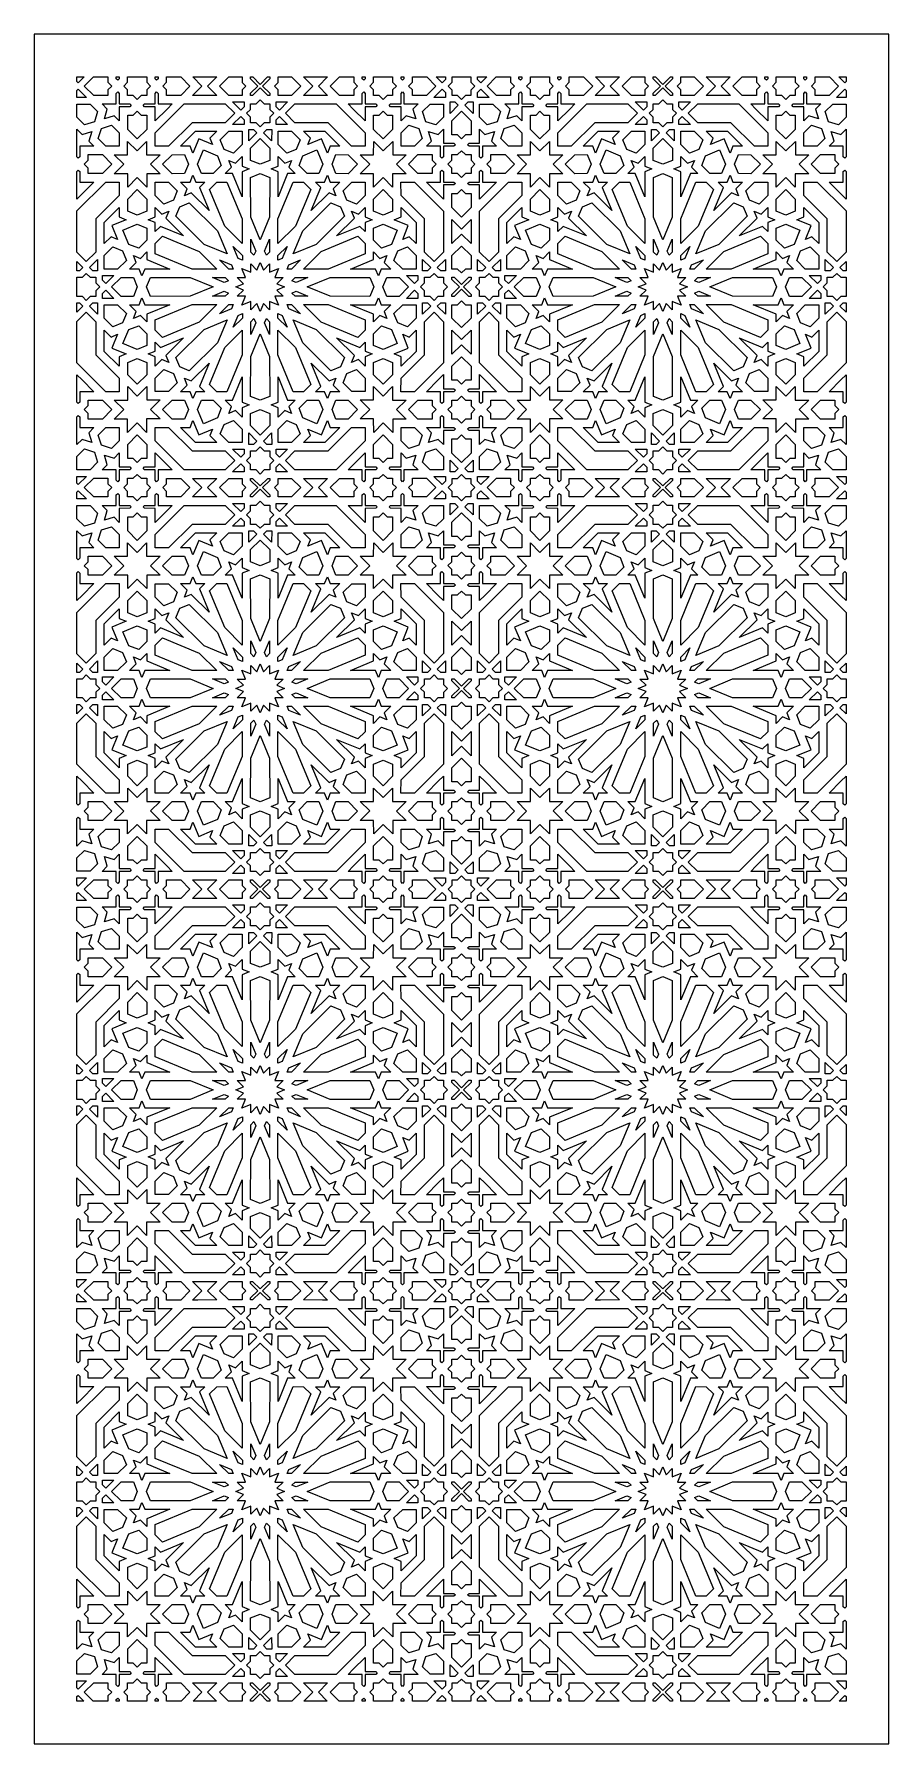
# Model space of a CAD drawing. Extents: x 3808 to 4808, y -954 to 1046.
import ezdxf

# ---------------------------------------------------------------- set-up
doc = ezdxf.new("R2010")
doc.units = 0
doc.layers.add('LAYER_1', color=18, linetype='CONTINUOUS')

msp = doc.modelspace()

# ---------------------------------------------------------------- linework, layer by layer
at = {"layer": 'LAYER_1'}
for points in [[(3808.1, -954.3), (4808.1, -954.3), (4808.1, 1045.7), (3808.1, 1045.7)], [(3859.7, 988.7), (3858.1, 990.2), (3858.1, 995.7), (3866.7, 995.7)], [(3869.2, 971.8), (3858.1, 971.8), (3858.1, 979.7), (3859.7, 981.3)], [(3894.3, 989.4), (3898.8, 985), (3894.3, 980.5), (3894.3, 974), (3877.8, 974.1), (3866.8, 985), (3877.6, 995.7), (3894.3, 995.7)], [(3907.7, 993.5), (3906, 991.8), (3904.2, 993.5), (3904.2, 995.7), (3907.7, 995.7)], [(3939.8, 989.4), (3944.2, 985), (3939.8, 980.6), (3939.8, 974.1), (3933.3, 974.1), (3928.7, 969.5), (3924.1, 974.1), (3917.5, 974.1), (3917.5, 980.6), (3913.1, 985), (3917.5, 989.4), (3917.5, 995.7), (3939.8, 995.7)], [(3953.1, 993.5), (3951.4, 991.8), (3949.7, 993.5), (3949.7, 995.7), (3953.1, 995.7)], [(3990.4, 985), (3979.6, 974.1), (3963, 974.1), (3963, 980.6), (3958.6, 985), (3963, 989.4), (3963, 995.7), (3979.7, 995.7)], [(4010.9, 985), (4021.8, 974.1), (3999.6, 974.1), (3993.5, 974.1), (4004.4, 985), (3993.7, 995.7), (4021.7, 995.7)], [(4051.5, 989.3), (4055.9, 985), (4051.5, 980.6), (4051.5, 974.1), (4035.8, 974.1), (4024.9, 985), (4035.7, 995.7), (4051.5, 995.7)], [(4083.8, 993.4), (4075.4, 985), (4083.8, 976.6), (4083.8, 974.1), (4081.4, 974.1), (4072.5, 983), (4072.5, 983), (4072.5, 983), (4063.7, 974.1), (4061.3, 974.1), (4061.3, 976.6), (4069.7, 985), (4061.3, 993.4), (4061.3, 995.7), (4063.8, 995.7), (4072.5, 987), (4072.5, 987), (4072.5, 987), (4081.3, 995.7), (4083.8, 995.7)], [(4120.1, 985), (4109.3, 974.1), (4093.5, 974.1), (4093.5, 980.6), (4089.2, 985), (4093.5, 989.3), (4093.5, 995.7), (4109.4, 995.7)], [(4140.7, 985), (4151.5, 974.1), (4145.5, 974.1), (4123.2, 974.1), (4134.1, 985), (4123.3, 995.7), (4151.4, 995.7)], [(4182.1, 989.4), (4186.5, 985), (4182.1, 980.6), (4182.1, 974.1), (4165.5, 974.1), (4154.6, 985), (4165.4, 995.7), (4182.1, 995.7)], [(4195.4, 993.5), (4193.7, 991.8), (4192, 993.5), (4192, 995.7), (4195.4, 995.7)], [(4227.5, 989.4), (4231.9, 985), (4227.5, 980.6), (4227.5, 974.1), (4221, 974.1), (4216.4, 969.5), (4211.8, 974.1), (4205.3, 974.1), (4205.3, 980.6), (4200.9, 985), (4205.3, 989.4), (4205.3, 995.7), (4227.5, 995.7)], [(4240.8, 993.5), (4239.1, 991.8), (4237.4, 993.5), (4237.4, 995.7), (4240.8, 995.7)], [(4278.2, 985), (4267.3, 974.1), (4250.7, 974), (4250.7, 980.5), (4246.3, 985), (4250.7, 989.4), (4250.7, 995.7), (4267.5, 995.7)], [(4289.3, 977.4), (4289.3, 971.8), (4275.9, 971.8), (4285.4, 981.3)], [(4289.3, 992.6), (4285.4, 988.7), (4278.3, 995.7), (4289.3, 995.7)], [(4319.1, 989.6), (4323.7, 985), (4319.1, 980.4), (4319.1, 974.1), (4312.8, 974.1), (4308.2, 969.5), (4308.1, 969.6), (4308, 969.5), (4303.4, 974.1), (4297.1, 974.1), (4297.1, 980.4), (4292.5, 985), (4297.1, 989.6), (4297.1, 995.7), (4319.1, 995.7)], [(4330.8, 988.7), (4326.9, 992.6), (4326.9, 995.7), (4337.9, 995.7)], [(4340.3, 971.8), (4326.9, 971.8), (4326.9, 977.4), (4330.8, 981.3)], [(4365.5, 989.4), (4370, 985), (4365.5, 980.5), (4365.5, 974), (4348.9, 974.1), (4338, 985), (4348.8, 995.7), (4365.5, 995.7)], [(4378.8, 993.5), (4377.1, 991.8), (4375.4, 993.5), (4375.4, 995.7), (4378.8, 995.7)], [(4411, 989.4), (4415.4, 985), (4411, 980.6), (4411, 974.1), (4404.5, 974.1), (4399.9, 969.5), (4395.2, 974.1), (4388.7, 974.1), (4388.7, 980.6), (4384.3, 985), (4388.7, 989.4), (4388.7, 995.7), (4411, 995.7)], [(4424.3, 993.5), (4422.5, 991.8), (4420.8, 993.5), (4420.8, 995.7), (4424.3, 995.7)], [(4461.6, 985), (4450.7, 974.1), (4434.2, 974.1), (4434.2, 980.6), (4429.8, 985), (4434.2, 989.4), (4434.2, 995.7), (4450.9, 995.7)], [(4482.1, 985), (4493, 974.1), (4470.8, 974.1), (4464.7, 974.1), (4475.6, 985), (4464.8, 995.7), (4492.9, 995.7)], [(4522.7, 989.3), (4527, 985), (4522.7, 980.6), (4522.7, 974.1), (4507, 974.1), (4496.1, 985), (4506.9, 995.7), (4522.7, 995.7)], [(4555, 993.4), (4546.6, 985), (4555, 976.6), (4555, 974.1), (4552.6, 974.1), (4543.7, 983), (4543.7, 983), (4543.7, 983), (4534.9, 974.1), (4532.5, 974.1), (4532.4, 976.6), (4540.9, 985), (4532.4, 993.4), (4532.5, 995.7), (4535, 995.7), (4543.7, 987), (4543.7, 987), (4543.7, 987), (4552.5, 995.7), (4555, 995.7)], [(4591.3, 985), (4580.4, 974.1), (4564.7, 974.1), (4564.7, 980.6), (4560.4, 985), (4564.7, 989.3), (4564.7, 995.7), (4580.5, 995.7)], [(4611.8, 985), (4622.7, 974.1), (4616.7, 974.1), (4594.4, 974.1), (4605.3, 985), (4594.5, 995.7), (4622.6, 995.7)], [(4653.3, 989.4), (4657.7, 985), (4653.3, 980.6), (4653.3, 974.1), (4636.7, 974.1), (4625.8, 985), (4636.5, 995.7), (4653.3, 995.7)], [(4666.6, 993.5), (4664.9, 991.8), (4663.2, 993.5), (4663.2, 995.7), (4666.6, 995.7)], [(4698.7, 989.4), (4703.1, 985), (4698.7, 980.6), (4698.7, 974.1), (4692.2, 974.1), (4687.6, 969.5), (4683, 974.1), (4676.5, 974.1), (4676.5, 980.6), (4672.1, 985), (4676.5, 989.4), (4676.5, 995.7), (4698.7, 995.7)], [(4712, 993.5), (4710.3, 991.8), (4708.6, 993.5), (4708.6, 995.7), (4712, 995.7)], [(4749.4, 985), (4738.5, 974.1), (4721.9, 974), (4721.9, 980.5), (4717.5, 985), (4721.9, 989.4), (4721.9, 995.7), (4738.7, 995.7)], [(4758.1, 979.7), (4758.1, 971.8), (4747.1, 971.8), (4756.6, 981.3)], [(4758.1, 990.2), (4756.6, 988.7), (4749.5, 995.7), (4758.1, 995.7)], [(3882.4, 955.2), (3878.8, 943.3), (3866.9, 939.7), (3858.1, 948.5), (3858.1, 964), (3873.6, 964)], [(3907.7, 976.5), (3907.7, 964.2), (3920, 964.2), (3921.7, 962.5), (3920, 960.8), (3907.7, 960.8), (3907.7, 944.2), (3901.6, 950.3), (3890.3, 946.8), (3893.7, 958.1), (3887.7, 964.2), (3904.2, 964.2), (3904.2, 976.5), (3906, 978.2)], [(3953.1, 976.5), (3953.1, 964.2), (3969.6, 964.2), (3963.6, 958.1), (3949.6, 944.2), (3949.6, 960.8), (3937.3, 960.8), (3935.6, 962.5), (3937.3, 964.2), (3949.6, 964.2), (3949.7, 976.5), (3951.4, 978.2)], [(4042.8, 953.2), (4031.7, 942.1), (3992.9, 942), (3965.4, 914.6), (3949.7, 914.6), (3949.7, 930.3), (3983.7, 964.2), (4031.7, 964.3)], [(4053.8, 960.9), (4049.8, 957), (4040.3, 966.5), (4053.8, 966.5)], [(4077.3, 964.3), (4083.8, 964.3), (4083.8, 957.8), (4088.4, 953.2), (4083.8, 948.6), (4083.8, 942), (4077.2, 942), (4072.5, 937.4), (4067.9, 942), (4061.3, 942), (4061.3, 948.6), (4056.7, 953.2), (4061.3, 957.8), (4061.3, 964.3), (4067.8, 964.3), (4072.5, 969)], [(4104.7, 966.5), (4095.2, 957), (4091.3, 960.9), (4091.3, 966.5)], [(4161.4, 964.2), (4195.4, 930.3), (4195.4, 914.6), (4179.6, 914.6), (4152.2, 942), (4113.3, 942.1), (4102.2, 953.2), (4113.3, 964.3)], [(4195.4, 976.5), (4195.4, 964.2), (4207.7, 964.2), (4209.4, 962.5), (4207.7, 960.8), (4195.4, 960.8), (4195.4, 944.2), (4181.5, 958.1), (4175.4, 964.2), (4192, 964.2), (4192, 976.5), (4193.7, 978.2)], [(4240.8, 976.5), (4240.8, 964.2), (4257.4, 964.2), (4251.3, 958.1), (4254.8, 946.8), (4243.5, 950.3), (4237.4, 944.2), (4237.4, 960.8), (4225.1, 960.8), (4223.4, 962.5), (4225.1, 964.2), (4237.4, 964.2), (4237.4, 976.5), (4239.1, 978.2)], [(4287, 964), (4287, 948.6), (4278.2, 939.7), (4266.3, 943.3), (4262.6, 955.2), (4271.5, 964)], [(4304.2, 962.6), (4294.7, 953.1), (4294.7, 966.5), (4300.2, 966.5)], [(4321.6, 966.5), (4321.6, 953.1), (4312.1, 962.6), (4316, 966.5)], [(4353.6, 955.2), (4350, 943.3), (4338.1, 939.7), (4329.2, 948.6), (4329.2, 964), (4344.7, 964)], [(4378.8, 976.5), (4378.8, 964.2), (4391.2, 964.2), (4392.9, 962.5), (4391.2, 960.8), (4378.9, 960.8), (4378.9, 944.2), (4372.8, 950.3), (4361.5, 946.8), (4364.9, 958.1), (4358.8, 964.2), (4375.4, 964.2), (4375.4, 976.5), (4377.1, 978.2)], [(4424.3, 976.5), (4424.2, 964.2), (4440.8, 964.2), (4434.8, 958.1), (4420.8, 944.2), (4420.8, 960.8), (4408.5, 960.8), (4406.8, 962.5), (4408.5, 964.2), (4420.8, 964.2), (4420.8, 976.5), (4422.5, 978.2)], [(4514, 953.2), (4502.9, 942.1), (4464.1, 942), (4436.6, 914.6), (4420.9, 914.6), (4420.9, 930.3), (4454.8, 964.2), (4502.9, 964.3)], [(4524.9, 960.9), (4521, 957), (4511.5, 966.5), (4524.9, 966.5)], [(4548.4, 964.3), (4555, 964.3), (4555, 957.8), (4559.6, 953.2), (4555, 948.6), (4555, 942), (4548.4, 942), (4543.7, 937.4), (4539.1, 942), (4532.5, 942), (4532.5, 948.6), (4527.9, 953.2), (4532.5, 957.8), (4532.5, 964.3), (4539, 964.3), (4543.7, 969)], [(4575.9, 966.5), (4566.4, 957), (4562.5, 960.9), (4562.5, 966.5)], [(4632.6, 964.2), (4666.5, 930.3), (4666.5, 914.6), (4650.8, 914.6), (4623.4, 942), (4584.5, 942.1), (4573.4, 953.2), (4584.5, 964.3)], [(4666.6, 976.5), (4666.6, 964.2), (4678.9, 964.2), (4680.6, 962.5), (4678.9, 960.8), (4666.6, 960.8), (4666.6, 944.2), (4652.7, 958.1), (4646.6, 964.2), (4663.2, 964.2), (4663.2, 976.5), (4664.9, 978.2)], [(4712, 976.5), (4712, 964.2), (4728.6, 964.2), (4722.5, 958.1), (4726, 946.8), (4714.6, 950.3), (4708.6, 944.2), (4708.6, 960.8), (4696.3, 960.8), (4694.6, 962.5), (4696.3, 964.2), (4708.6, 964.2), (4708.6, 976.5), (4710.3, 978.2)], [(4758.1, 964), (4758.1, 948.5), (4749.3, 939.7), (4737.4, 943.3), (4733.8, 955.2), (4742.7, 964)], [(3933.3, 950.9), (3939.8, 950.9), (3939.8, 934.4), (3928.7, 923.3), (3917.6, 934.4), (3917.6, 950.9), (3924.1, 950.9), (3928.7, 955.5)], [(4053.8, 945.4), (4053.8, 939.9), (4040.3, 939.9), (4049.8, 949.3)], [(4104.7, 939.9), (4091.3, 939.9), (4091.3, 945.4), (4095.2, 949.3)], [(4221, 950.9), (4227.5, 950.9), (4227.5, 934.4), (4216.4, 923.3), (4205.2, 934.4), (4205.3, 950.9), (4211.8, 950.9), (4216.4, 955.5)], [(4319.3, 944.5), (4319.3, 927.9), (4312.8, 927.9), (4308.2, 923.3), (4308.1, 923.4), (4308, 923.3), (4303.4, 927.9), (4296.9, 927.9), (4296.9, 944.5), (4308, 955.6), (4308.1, 955.5), (4308.2, 955.6)], [(4404.5, 950.9), (4411, 950.9), (4411, 934.4), (4399.9, 923.3), (4388.8, 934.4), (4388.7, 950.9), (4395.3, 950.9), (4399.9, 955.5)], [(4525, 945.4), (4525, 939.9), (4511.5, 939.9), (4521, 949.3)], [(4575.9, 939.9), (4562.5, 939.9), (4562.5, 945.4), (4566.4, 949.3)], [(4692.2, 950.9), (4698.7, 950.9), (4698.7, 934.4), (4687.5, 923.3), (4676.4, 934.4), (4676.4, 950.9), (4683, 950.9), (4687.6, 955.5)], [(3864.1, 928.5), (3875.4, 932), (3872, 920.7), (3878, 914.6), (3861.5, 914.6), (3861.4, 902.4), (3859.7, 900.6), (3858.1, 902.3), (3858.1, 934.5)], [(3907.6, 930.2), (3907.6, 914.6), (3892, 914.6), (3883.1, 923.5), (3886.8, 935.4), (3898.6, 939.1)], [(3939.7, 904.6), (3955.5, 904.7), (3944.4, 893.5), (3955.5, 882.5), (3939.8, 882.4), (3939.8, 866.8), (3928.7, 877.9), (3917.6, 866.8), (3917.6, 882.5), (3901.9, 882.5), (3913, 893.6), (3901.9, 904.7), (3917.5, 904.7), (3917.5, 920.3), (3928.6, 909.2), (3939.7, 920.3)], [(4013.7, 924.1), (4016.9, 916.5), (4000.7, 923.2), (3993.8, 906.5), (3990.5, 914.6), (3979.4, 914.6), (3997, 932.2), (4021.9, 932.2)], [(4051.6, 916.5), (4041.4, 906.4), (4030.3, 911), (4025.7, 922.1), (4035.8, 932.2), (4051.6, 932.2)], [(4068.6, 930.5), (4059.1, 921), (4059.1, 934.4), (4064.7, 934.4)], [(4083.7, 912.4), (4083.7, 898.1), (4072.5, 893.5), (4061.4, 898.1), (4061.4, 912.4), (4072.5, 923.6)], [(4086, 934.4), (4085.9, 921), (4076.5, 930.5), (4080.4, 934.4)], [(4109.2, 932.2), (4119.4, 922.1), (4114.8, 911), (4103.6, 906.4), (4093.5, 916.5), (4093.5, 932.2)], [(4148.1, 932.2), (4165.6, 914.6), (4154.6, 914.6), (4151.2, 906.5), (4144.3, 923.2), (4128.2, 916.5), (4131.3, 924.1), (4123.2, 932.2)], [(4216.5, 909.2), (4227.6, 920.3), (4227.6, 904.7), (4243.2, 904.7), (4232.1, 893.6), (4243.2, 882.5), (4227.5, 882.5), (4227.5, 866.8), (4216.3, 877.9), (4205.2, 866.8), (4205.2, 882.4), (4189.6, 882.5), (4200.7, 893.5), (4189.6, 904.7), (4205.3, 904.6), (4205.4, 920.3)], [(4258.3, 935.4), (4262, 923.5), (4253.1, 914.6), (4237.5, 914.6), (4237.5, 930.2), (4246.4, 939.1)], [(4287, 918.1), (4299.3, 918.1), (4301, 916.4), (4299.3, 914.6), (4287, 914.6), (4287, 902.4), (4285.3, 900.6), (4283.6, 902.4), (4283.6, 914.6), (4267, 914.6), (4273.1, 920.7), (4269.6, 932), (4281, 928.5), (4287, 934.6)], [(4335.3, 928.5), (4346.6, 932), (4343.1, 920.7), (4349.2, 914.6), (4332.6, 914.6), (4332.6, 902.4), (4330.9, 900.6), (4329.2, 902.4), (4329.2, 914.6), (4316.9, 914.6), (4315.2, 916.4), (4316.9, 918.1), (4329.2, 918.1), (4329.2, 934.6)], [(4378.8, 930.2), (4378.8, 914.6), (4363.2, 914.6), (4354.3, 923.5), (4357.9, 935.4), (4369.8, 939.1)], [(4410.9, 904.6), (4426.6, 904.7), (4415.5, 893.5), (4426.7, 882.5), (4411, 882.4), (4411, 866.8), (4399.9, 877.9), (4388.8, 866.8), (4388.8, 882.5), (4373.1, 882.5), (4384.2, 893.6), (4373.1, 904.7), (4388.7, 904.7), (4388.7, 920.3), (4399.8, 909.2), (4410.9, 920.3)], [(4484.9, 924.1), (4488, 916.5), (4471.9, 923.2), (4465, 906.5), (4461.7, 914.6), (4450.6, 914.6), (4468.2, 932.2), (4493, 932.2)], [(4522.7, 916.5), (4512.6, 906.4), (4501.5, 911), (4496.9, 922.1), (4507, 932.2), (4522.7, 932.2)], [(4539.8, 930.5), (4530.3, 921), (4530.3, 934.4), (4535.8, 934.4)], [(4554.9, 912.4), (4554.9, 898.1), (4543.7, 893.5), (4532.5, 898.1), (4532.5, 912.4), (4543.7, 923.6)], [(4557.1, 934.4), (4557.1, 921), (4547.6, 930.5), (4551.6, 934.4)], [(4580.4, 932.2), (4590.5, 922.1), (4585.9, 911), (4574.8, 906.4), (4564.7, 916.5), (4564.7, 932.2)], [(4619.3, 932.2), (4636.8, 914.6), (4625.8, 914.6), (4622.4, 906.5), (4615.5, 923.2), (4599.4, 916.5), (4602.5, 924.1), (4594.4, 932.2)], [(4687.6, 909.2), (4698.8, 920.3), (4698.8, 904.7), (4714.4, 904.7), (4703.2, 893.6), (4714.4, 882.5), (4698.6, 882.5), (4698.6, 866.8), (4687.5, 877.9), (4676.4, 866.8), (4676.4, 882.4), (4660.8, 882.5), (4671.9, 893.5), (4660.8, 904.7), (4676.5, 904.6), (4676.5, 920.3)], [(4729.5, 935.4), (4733.2, 923.5), (4724.2, 914.6), (4708.6, 914.6), (4708.7, 930.2), (4717.6, 939.1)], [(4758.1, 902.3), (4756.5, 900.6), (4754.8, 902.4), (4754.8, 914.6), (4738.2, 914.6), (4744.3, 920.7), (4740.8, 932), (4752.1, 928.5), (4758.1, 934.5)], [(3887.9, 904.8), (3899, 893.6), (3887.9, 882.6), (3871.3, 882.6), (3871.3, 889.1), (3866.7, 893.7), (3871.3, 898.3), (3871.3, 904.8)], [(3988.5, 893.7), (3983.9, 882.6), (3969.6, 882.5), (3958.4, 893.6), (3969.5, 904.7), (3983.9, 904.8)], [(4022.8, 903.4), (4027, 892), (4017.6, 882.6), (4003.8, 882.6), (3999.2, 893.7), (4006.1, 910.3)], [(4051.6, 891.5), (4059.7, 888.2), (4051.6, 884.8), (4051.6, 855.5), (4040.3, 882.6), (4031.6, 882.6), (4039, 890), (4035.7, 898.1), (4043.8, 894.7), (4051.6, 902.6)], [(4101.3, 894.7), (4109.4, 898.1), (4106, 890), (4113.5, 882.6), (4104.7, 882.6), (4093.5, 855.5), (4093.5, 884.8), (4085.4, 888.2), (4093.5, 891.5), (4093.5, 902.6)], [(4145.9, 893.7), (4141.3, 882.6), (4127.5, 882.6), (4118, 892), (4122.3, 903.4), (4139, 910.3)], [(4175.5, 904.7), (4186.6, 893.6), (4175.5, 882.5), (4161.2, 882.6), (4156.6, 893.7), (4161.2, 904.8)], [(4273.7, 898.3), (4278.3, 893.7), (4273.7, 889.1), (4273.7, 882.6), (4257.2, 882.6), (4246, 893.6), (4257.2, 904.8), (4273.7, 904.8)], [(4312.8, 904.8), (4319.3, 904.8), (4319.3, 898.3), (4323.9, 893.7), (4319.3, 889.1), (4319.3, 882.6), (4312.8, 882.6), (4308.2, 878), (4308.1, 878), (4308.1, 878), (4303.4, 882.6), (4296.9, 882.6), (4296.9, 889.1), (4292.3, 893.7), (4296.9, 898.3), (4296.9, 904.8), (4303.4, 904.8), (4308, 909.4), (4308.1, 909.3), (4308.2, 909.4)], [(4359.1, 904.8), (4370.2, 893.6), (4359.1, 882.6), (4342.5, 882.6), (4342.5, 889.1), (4337.9, 893.7), (4342.5, 898.3), (4342.5, 904.8)], [(4459.7, 893.7), (4455.1, 882.6), (4440.7, 882.5), (4429.6, 893.6), (4440.7, 904.7), (4455.1, 904.8)], [(4493.9, 903.4), (4498.2, 892), (4488.8, 882.6), (4475, 882.6), (4470.4, 893.7), (4477.3, 910.3)], [(4522.8, 891.5), (4530.9, 888.2), (4522.8, 884.8), (4522.8, 855.5), (4511.5, 882.6), (4502.8, 882.6), (4510.2, 890), (4506.8, 898.1), (4514.9, 894.7), (4522.8, 902.6)], [(4572.5, 894.7), (4580.6, 898.1), (4577.2, 890), (4584.7, 882.6), (4575.9, 882.6), (4564.6, 855.5), (4564.7, 884.8), (4556.6, 888.2), (4564.7, 891.5), (4564.7, 902.6)], [(4617, 893.7), (4612.4, 882.6), (4598.6, 882.6), (4589.2, 892), (4593.5, 903.4), (4610.2, 910.3)], [(4646.7, 904.7), (4657.8, 893.6), (4646.7, 882.5), (4632.3, 882.6), (4627.7, 893.7), (4632.4, 904.8)], [(4744.9, 898.3), (4749.5, 893.7), (4744.9, 889.1), (4744.9, 882.6), (4728.3, 882.6), (4717.2, 893.6), (4728.3, 904.8), (4744.9, 904.8)], [(3861.4, 885), (3861.5, 872.7), (3878, 872.8), (3864.1, 858.8), (3858.1, 852.8), (3858.1, 885.1), (3859.7, 886.7)], [(3997.2, 872.7), (4007.7, 872.7), (4001.5, 866.5), (4012.8, 839.4), (3992, 860.2), (3983.9, 856.8), (3987.3, 864.9), (3979.4, 872.7), (3990.5, 872.7), (3993.9, 880.8)], [(4083.7, 878.2), (4083.6, 831.7), (4072.5, 805.1), (4061.5, 831.7), (4061.4, 878.2), (4072.5, 882.9)], [(4154.6, 872.7), (4165.6, 872.7), (4157.8, 864.9), (4161.1, 856.8), (4153.1, 860.2), (4132.3, 839.4), (4143.5, 866.5), (4137.3, 872.7), (4147.9, 872.7), (4151.2, 880.8)], [(4287, 885), (4287, 872.7), (4299.3, 872.7), (4301, 871), (4299.3, 869.3), (4287, 869.3), (4287, 852.8), (4280.9, 858.8), (4267, 872.8), (4283.6, 872.7), (4283.6, 885), (4285.3, 886.7)], [(4332.6, 885), (4332.6, 872.7), (4349.2, 872.8), (4335.3, 858.8), (4329.2, 852.8), (4329.2, 869.3), (4316.9, 869.3), (4315.2, 871), (4316.9, 872.7), (4329.2, 872.7), (4329.2, 885), (4330.9, 886.7)], [(4468.4, 872.7), (4478.9, 872.7), (4472.7, 866.5), (4484, 839.4), (4463.2, 860.2), (4455.1, 856.8), (4458.5, 864.9), (4450.6, 872.7), (4461.7, 872.7), (4465, 880.8)], [(4554.8, 878.2), (4554.8, 831.7), (4543.7, 805.1), (4532.6, 831.7), (4532.6, 878.2), (4543.7, 882.9)], [(4625.7, 872.7), (4636.8, 872.7), (4629, 864.9), (4632.3, 856.8), (4624.2, 860.2), (4603.4, 839.4), (4614.7, 866.5), (4608.5, 872.7), (4619, 872.7), (4622.4, 880.8)], [(4758.1, 885.1), (4758.1, 852.8), (4752.1, 858.8), (4738.2, 872.8), (4754.8, 872.7), (4754.8, 885), (4756.5, 886.7)], [(3907.7, 872.7), (3907.7, 857), (3880.2, 829.6), (3880.2, 790.8), (3869.1, 779.7), (3858.1, 790.7), (3858.1, 838.9), (3892, 872.7)], [(3939.8, 852.9), (3939.8, 838.6), (3928.7, 834), (3917.6, 838.6), (3917.6, 852.9), (3928.7, 864)], [(3975.5, 862.5), (3971, 851.4), (3959.9, 846.8), (3949.7, 857), (3949.7, 872.6), (3965.4, 872.6)], [(4051.6, 829.7), (4051.6, 800.7), (4031.1, 821.2), (4013.2, 864.2), (4021.7, 872.7), (4033.7, 872.7)], [(4123.4, 872.7), (4131.9, 864.2), (4114, 821.2), (4093.4, 800.7), (4093.4, 829.7), (4111.3, 872.7)], [(4195.3, 872.6), (4195.3, 857), (4185.2, 846.8), (4174.1, 851.4), (4169.5, 862.5), (4179.7, 872.6)], [(4227.5, 852.9), (4227.5, 838.6), (4216.4, 834), (4205.2, 838.6), (4205.2, 852.9), (4216.3, 864)], [(4287.1, 838.8), (4287.1, 790.8), (4276, 779.7), (4264.9, 790.8), (4264.8, 829.6), (4237.4, 857), (4237.3, 872.7), (4253.1, 872.7)], [(4312.8, 859.4), (4319.3, 859.4), (4319.3, 842.9), (4308.2, 831.8), (4308.1, 831.8), (4308.1, 831.8), (4297, 842.9), (4296.9, 859.4), (4303.5, 859.4), (4308.1, 864), (4308.1, 864), (4308.2, 864)], [(4378.9, 872.7), (4378.9, 857), (4351.4, 829.6), (4351.4, 790.8), (4340.3, 779.7), (4329.1, 790.8), (4329.2, 838.8), (4363.2, 872.7)], [(4411, 852.9), (4411, 838.6), (4399.9, 834), (4388.8, 838.6), (4388.8, 852.9), (4399.9, 864)], [(4446.7, 862.5), (4442.1, 851.4), (4431, 846.8), (4420.9, 857), (4420.9, 872.6), (4436.6, 872.6)], [(4522.8, 829.7), (4522.8, 800.7), (4502.3, 821.2), (4484.4, 864.2), (4492.9, 872.7), (4504.9, 872.7)], [(4594.5, 872.7), (4603, 864.2), (4585.2, 821.2), (4564.6, 800.7), (4564.6, 829.7), (4582.5, 872.7)], [(4666.5, 872.6), (4666.5, 857), (4656.4, 846.8), (4645.3, 851.4), (4640.7, 862.5), (4650.9, 872.6)], [(4698.7, 852.9), (4698.7, 838.6), (4687.5, 834), (4676.4, 838.6), (4676.4, 852.9), (4687.5, 864)], [(4758.1, 838.9), (4758.1, 790.7), (4747.2, 779.7), (4736, 790.8), (4736, 829.6), (4708.5, 857), (4708.5, 872.7), (4724.3, 872.7)], [(3907.7, 832), (3915.8, 828.6), (3899.1, 821.8), (3905.8, 805.7), (3898.2, 808.8), (3890.1, 800.7), (3890.1, 825.5), (3907.7, 843)], [(3957.5, 835.2), (3965.6, 838.5), (3962.3, 830.5), (3983, 809.7), (3955.9, 820.9), (3949.7, 814.8), (3949.7, 825.3), (3941.6, 828.6), (3949.7, 832), (3949.7, 843)], [(4022.7, 815.6), (4033.9, 788.7), (4006.9, 799.8), (3973.9, 832.8), (3978.5, 843.9), (3989.6, 848.5)], [(4166.5, 843.9), (4171.1, 832.8), (4138.2, 799.8), (4111.2, 788.7), (4122.4, 815.6), (4155.4, 848.5)], [(4195.4, 832), (4203.5, 828.6), (4195.4, 825.3), (4195.4, 814.8), (4189.2, 820.9), (4162, 809.7), (4182.8, 830.5), (4179.4, 838.5), (4187.5, 835.2), (4195.4, 843)], [(4255, 825.5), (4255, 800.7), (4246.8, 808.8), (4239.3, 805.7), (4245.9, 821.8), (4229.3, 828.6), (4237.4, 832), (4237.4, 843)], [(4378.9, 832), (4387, 828.6), (4370.3, 821.8), (4377, 805.7), (4369.4, 808.8), (4361.3, 800.7), (4361.3, 825.5), (4378.9, 843)], [(4428.7, 835.2), (4436.8, 838.5), (4433.4, 830.5), (4454.2, 809.7), (4427.1, 820.9), (4420.9, 814.8), (4420.9, 825.3), (4412.8, 828.6), (4420.9, 832), (4420.9, 843)], [(4493.8, 815.6), (4505.1, 788.7), (4478.1, 799.8), (4445.1, 832.8), (4449.7, 843.9), (4460.8, 848.5)], [(4637.7, 843.9), (4642.3, 832.8), (4609.3, 799.8), (4582.4, 788.7), (4593.6, 815.6), (4626.6, 848.5)], [(4666.5, 832), (4674.6, 828.6), (4666.5, 825.3), (4666.5, 814.8), (4660.4, 820.9), (4633.2, 809.7), (4654, 830.5), (4650.6, 838.5), (4658.7, 835.2), (4666.5, 843)], [(4726.1, 825.5), (4726.1, 800.7), (4718, 808.8), (4710.5, 805.7), (4717.1, 821.8), (4700.5, 828.6), (4708.5, 832), (4708.5, 843)], [(3939.8, 818.7), (3939.8, 804.9), (3930.4, 795.5), (3918.9, 799.8), (3912, 816.4), (3928.7, 823.3)], [(4233, 816.4), (4226.1, 799.8), (4214.7, 795.5), (4205.3, 804.9), (4205.2, 818.7), (4216.4, 823.3)], [(4319.3, 822.9), (4319.3, 800.7), (4308.2, 811.8), (4308.1, 811.8), (4308.1, 811.8), (4297, 800.7), (4297, 822.9), (4297, 828.9), (4308.1, 817.8), (4308.1, 817.9), (4308.2, 817.8), (4319.3, 828.9)], [(4411, 818.7), (4411, 804.9), (4401.5, 795.5), (4390.1, 799.8), (4383.2, 816.4), (4399.9, 823.3)], [(4704.2, 816.4), (4697.3, 799.8), (4685.9, 795.5), (4676.4, 804.9), (4676.4, 818.7), (4687.5, 823.3)], [(4001.3, 791.5), (4021.8, 771), (3992.8, 771), (3949.7, 788.8), (3949.7, 800.8), (3958.2, 809.3)], [(4067.3, 792), (4065.3, 787.1), (4061.5, 790.9), (4061.5, 805.9)], [(4083.5, 790.9), (4079.8, 787.1), (4077.8, 792), (4083.5, 805.9)], [(4195.4, 800.8), (4195.4, 788.8), (4152.3, 771), (4123.2, 771), (4143.8, 791.5), (4186.9, 809.3)], [(4472.5, 791.5), (4493, 771), (4463.9, 771), (4420.9, 788.8), (4420.9, 800.8), (4429.4, 809.3)], [(4538.5, 792), (4536.5, 787.1), (4532.7, 790.9), (4532.7, 805.9)], [(4554.7, 790.9), (4551, 787.1), (4548.9, 792), (4554.7, 805.9)], [(4666.6, 800.8), (4666.6, 788.8), (4623.5, 771), (4594.4, 771), (4615, 791.5), (4658, 809.3)], [(3882.4, 768.8), (3876.9, 768.8), (3872.9, 772.7), (3882.4, 782.2)], [(3911.4, 792.2), (3916, 781.1), (3905.8, 771), (3890.1, 771), (3890.1, 786.7), (3900.2, 796.8)], [(3939.8, 782.2), (3966.9, 771), (3937.6, 771), (3934.2, 762.9), (3930.9, 771), (3919.8, 771), (3927.6, 778.8), (3924.3, 786.9), (3932.4, 783.5), (3939.8, 791)], [(4039.1, 775.8), (4041.1, 770.9), (4035.8, 770.9), (4025.1, 781.6)], [(4051.7, 786.8), (4051.7, 781.5), (4046.8, 783.5), (4041, 797.4)], [(4098.3, 783.5), (4093.4, 781.5), (4093.4, 786.8), (4104.1, 797.4)], [(4109.3, 770.9), (4104, 770.9), (4106, 775.8), (4119.9, 781.6)], [(4212.7, 783.5), (4220.8, 786.9), (4217.5, 778.8), (4225.3, 771), (4214.2, 771), (4210.9, 762.9), (4207.5, 771), (4178.1, 771), (4205.3, 782.2), (4205.3, 791)], [(4255, 786.7), (4255, 771), (4239.3, 771), (4229.1, 781.1), (4233.7, 792.2), (4244.8, 796.8)], [(4272.1, 772.7), (4268.2, 768.8), (4262.6, 768.8), (4262.6, 782.2)], [(4289.3, 768.8), (4283.8, 768.8), (4279.8, 772.7), (4289.3, 782.2)], [(4319.3, 786.7), (4319.3, 771), (4312.7, 771), (4308.1, 766.5), (4303.5, 771), (4297, 771), (4297, 786.7), (4308.1, 797.8), (4308.1, 797.8), (4308.1, 797.8)], [(4336.4, 772.7), (4332.5, 768.8), (4326.9, 768.8), (4326.9, 782.2)], [(4353.6, 768.8), (4348, 768.8), (4344.1, 772.7), (4353.6, 782.2)], [(4382.5, 792.2), (4387.1, 781.1), (4377, 771), (4361.3, 771), (4361.3, 786.7), (4371.4, 796.8)], [(4411, 782.2), (4438.1, 771), (4408.7, 771), (4405.4, 762.9), (4402, 771), (4391, 771), (4398.8, 778.8), (4395.4, 786.9), (4403.5, 783.5), (4411, 791)], [(4510.3, 775.8), (4512.3, 770.9), (4507, 770.9), (4496.3, 781.6)], [(4522.8, 786.8), (4522.8, 781.5), (4517.9, 783.5), (4512.2, 797.4)], [(4569.5, 783.5), (4564.6, 781.5), (4564.6, 786.8), (4575.3, 797.4)], [(4580.4, 770.9), (4575.1, 770.9), (4577.2, 775.8), (4591.1, 781.6)], [(4683.9, 783.5), (4692, 786.9), (4688.6, 778.8), (4696.5, 771), (4685.4, 771), (4682, 762.9), (4678.7, 771), (4649.3, 771), (4676.4, 782.2), (4676.4, 791)], [(4726.2, 786.7), (4726.2, 771), (4710.4, 771), (4700.3, 781.1), (4704.9, 792.2), (4716, 796.8)], [(4743.3, 772.7), (4739.4, 768.8), (4733.8, 768.8), (4733.8, 782.2)], [(3865.2, 772.7), (3861.3, 768.8), (3858.1, 768.8), (3858.1, 779.8)], [(3873.7, 761.3), (3880.2, 761.3), (3880.2, 754.7), (3884.9, 750.1), (3880.2, 745.5), (3880.2, 738.9), (3873.7, 738.9), (3869.1, 734.3), (3864.5, 738.9), (3858.1, 738.9), (3858.1, 761.3), (3864.5, 761.3), (3869.1, 765.9)], [(3901.3, 763.5), (3891.8, 754), (3887.9, 757.9), (3887.9, 763.5)], [(3924.2, 761.2), (3928.8, 750.1), (3924.2, 739), (3909.9, 739), (3898.7, 750.1), (3909.9, 761.2)], [(3990.8, 761.2), (4017.4, 750.1), (3990.8, 739.1), (3944.2, 739), (3939.5, 750.1), (3944.2, 761.2)], [(4031.7, 761.1), (4035.5, 757.3), (4030.6, 755.3), (4016.6, 761.1)], [(4076.3, 769.7), (4083.5, 776.9), (4083.5, 767.2), (4094, 771.5), (4089.7, 761), (4099.4, 761.1), (4092.2, 753.8), (4101.2, 750.1), (4092.2, 746.4), (4099.4, 739.2), (4089.7, 739.2), (4094, 728.7), (4083.5, 733), (4083.5, 723.4), (4076.3, 730.6), (4072.5, 721.5), (4068.8, 730.6), (4061.5, 723.4), (4061.5, 733), (4051.1, 728.7), (4055.4, 739.2), (4045.7, 739.2), (4052.9, 746.4), (4043.9, 750.1), (4052.9, 753.8), (4045.7, 761.1), (4055.4, 761), (4051.1, 771.5), (4061.5, 767.2), (4061.5, 776.9), (4068.8, 769.7), (4072.5, 778.8)], [(4114.5, 755.3), (4109.6, 757.3), (4113.4, 761.1), (4128.4, 761.1)], [(4205.5, 750.1), (4200.9, 739), (4154.3, 739.1), (4127.6, 750.1), (4154.3, 761.2), (4200.9, 761.2)], [(4246.3, 750.1), (4235.2, 739), (4220.8, 739), (4216.2, 750.1), (4220.8, 761.2), (4235.2, 761.2)], [(4257.2, 757.9), (4253.3, 754), (4243.8, 763.5), (4257.2, 763.5)], [(4280.6, 761.3), (4287.1, 761.3), (4287.1, 754.8), (4291.8, 750.1), (4287.1, 745.4), (4287.1, 738.9), (4280.6, 738.9), (4276, 734.3), (4271.4, 738.9), (4264.8, 738.9), (4264.8, 745.5), (4260.2, 750.1), (4264.8, 754.7), (4264.8, 761.3), (4271.4, 761.3), (4276, 765.9)], [(4319.3, 761.3), (4319.3, 758.9), (4310.4, 750.1), (4319.3, 741.3), (4319.3, 738.9), (4316.8, 738.9), (4308.1, 747.6), (4308.1, 747.6), (4299.4, 738.9), (4297, 738.9), (4297, 741.3), (4305.8, 750.1), (4297, 758.9), (4297, 761.3), (4299.4, 761.3), (4308.1, 752.7), (4308.1, 752.7), (4316.8, 761.3)], [(4344.8, 761.3), (4351.4, 761.3), (4351.4, 754.7), (4356, 750.1), (4351.4, 745.5), (4351.4, 738.9), (4344.8, 738.9), (4340.3, 734.3), (4335.7, 738.9), (4329.1, 738.9), (4329.1, 745.4), (4324.4, 750.1), (4329.1, 754.8), (4329.1, 761.3), (4335.7, 761.3), (4340.3, 765.9)], [(4372.5, 763.5), (4363, 754), (4359, 757.9), (4359, 763.5)], [(4395.4, 761.2), (4400, 750.1), (4395.4, 739), (4381.1, 739), (4369.9, 750.1), (4381.1, 761.2)], [(4462, 761.2), (4488.6, 750.1), (4462, 739.1), (4415.3, 739), (4410.7, 750.1), (4415.3, 761.2)], [(4502.9, 761.1), (4506.6, 757.3), (4501.7, 755.3), (4487.8, 761.1)], [(4547.5, 769.7), (4554.7, 776.9), (4554.7, 767.2), (4565.2, 771.5), (4560.9, 761), (4570.6, 761.1), (4563.3, 753.8), (4572.4, 750.1), (4563.3, 746.4), (4570.6, 739.2), (4560.9, 739.2), (4565.2, 728.7), (4554.7, 733), (4554.7, 723.4), (4547.5, 730.6), (4543.7, 721.5), (4539.9, 730.6), (4532.7, 723.4), (4532.7, 733), (4522.2, 728.7), (4526.6, 739.2), (4516.9, 739.2), (4524.1, 746.4), (4515, 750.1), (4524.1, 753.8), (4516.9, 761.1), (4526.6, 761), (4522.2, 771.5), (4532.7, 767.2), (4532.7, 776.9), (4539.9, 769.7), (4543.7, 778.8)], [(4585.7, 755.3), (4580.8, 757.3), (4584.5, 761.1), (4599.6, 761.1)], [(4676.7, 750.1), (4672.1, 739), (4625.4, 739.1), (4598.8, 750.1), (4625.4, 761.2), (4672.1, 761.2)], [(4717.5, 750.1), (4706.3, 739), (4692, 739), (4687.4, 750.1), (4692, 761.2), (4706.3, 761.2)], [(4728.4, 757.9), (4724.5, 754), (4714.9, 763.5), (4728.4, 763.5)], [(4751.8, 761.3), (4758.1, 761.3), (4758.1, 738.9), (4751.8, 738.9), (4747.2, 734.3), (4742.6, 738.9), (4736, 738.9), (4736, 745.5), (4731.4, 750.1), (4736, 754.7), (4736, 761.3), (4742.6, 761.3), (4747.2, 765.9)], [(4758.1, 768.8), (4754.9, 768.8), (4751, 772.7), (4758.1, 779.8)], [(3901.3, 736.7), (3887.9, 736.7), (3887.9, 742.3), (3891.8, 746.2)], [(4035.5, 742.9), (4031.7, 739.1), (4016.6, 739.1), (4030.6, 744.9)], [(4128.4, 739.1), (4113.4, 739.1), (4109.6, 742.9), (4114.5, 744.9)], [(4257.2, 742.3), (4257.2, 736.7), (4243.8, 736.7), (4253.3, 746.2)], [(4372.5, 736.7), (4359, 736.7), (4359, 742.3), (4363, 746.2)], [(4506.6, 742.9), (4502.9, 739.1), (4487.8, 739.1), (4501.7, 744.9)], [(4599.6, 739.1), (4584.5, 739.1), (4580.8, 742.9), (4585.7, 744.9)], [(4728.4, 742.3), (4728.4, 736.7), (4714.9, 736.7), (4724.5, 746.2)], [(3865.2, 727.5), (3858.1, 720.4), (3858.1, 731.4), (3861.3, 731.4)], [(3880.2, 709.4), (3880.2, 670.6), (3907.7, 643.2), (3907.7, 627.5), (3892, 627.5), (3858.1, 661.3), (3858.1, 709.6), (3869.1, 720.5)], [(3882.4, 718), (3872.9, 727.5), (3876.9, 731.4), (3882.4, 731.4)], [(3916, 719.1), (3911.4, 708), (3900.2, 703.4), (3890.1, 713.5), (3890.1, 729.2), (3905.8, 729.2)], [(3937.6, 729.2), (3966.9, 729.2), (3939.8, 718), (3939.8, 709.3), (3932.4, 716.7), (3924.3, 713.3), (3927.6, 721.4), (3919.8, 729.2), (3930.9, 729.2), (3934.2, 737.3)], [(4001.3, 708.8), (3958.2, 690.9), (3949.7, 699.4), (3949.7, 711.4), (3992.8, 729.3), (4021.8, 729.3)], [(4039.1, 724.4), (4025.1, 718.6), (4035.8, 729.3), (4041.1, 729.3)], [(4109.3, 729.3), (4119.9, 718.6), (4106, 724.4), (4104, 729.3)], [(4152.3, 729.3), (4195.4, 711.4), (4195.4, 699.4), (4186.9, 690.9), (4143.8, 708.8), (4123.2, 729.3)], [(4214.2, 729.2), (4225.3, 729.2), (4217.5, 721.4), (4220.8, 713.3), (4212.7, 716.7), (4205.3, 709.3), (4205.3, 718), (4178.1, 729.2), (4207.5, 729.2), (4210.9, 737.3)], [(4255, 729.2), (4255, 713.5), (4244.8, 703.4), (4233.7, 708), (4229.1, 719.1), (4239.3, 729.2)], [(4287.1, 709.4), (4287.1, 661.4), (4253.1, 627.5), (4237.3, 627.5), (4237.4, 643.2), (4264.8, 670.6), (4264.9, 709.4), (4276, 720.5)], [(4268.2, 731.4), (4272.1, 727.5), (4262.6, 718), (4262.6, 731.4)], [(4289.3, 731.4), (4289.3, 718), (4279.8, 727.5), (4283.8, 731.4)], [(4312.7, 729.2), (4319.3, 729.2), (4319.3, 713.5), (4308.1, 702.4), (4308.1, 702.4), (4308.1, 702.4), (4297, 713.5), (4297, 729.2), (4303.5, 729.2), (4308.1, 733.8)], [(4336.4, 727.5), (4326.9, 718), (4326.9, 731.4), (4332.5, 731.4)], [(4351.4, 709.4), (4351.4, 670.6), (4378.9, 643.2), (4378.9, 627.5), (4363.2, 627.5), (4329.2, 661.4), (4329.1, 709.4), (4340.3, 720.5)], [(4353.6, 718), (4344.1, 727.5), (4348, 731.4), (4353.6, 731.4)], [(4387.1, 719.1), (4382.5, 708), (4371.4, 703.4), (4361.3, 713.5), (4361.3, 729.2), (4377, 729.2)], [(4408.7, 729.2), (4438.1, 729.2), (4411, 718), (4411, 709.3), (4403.5, 716.7), (4395.4, 713.3), (4398.8, 721.4), (4391, 729.2), (4402, 729.2), (4405.4, 737.3)], [(4472.5, 708.8), (4429.4, 690.9), (4420.9, 699.4), (4420.9, 711.4), (4463.9, 729.3), (4493, 729.3)], [(4510.3, 724.4), (4496.3, 718.6), (4507, 729.3), (4512.3, 729.3)], [(4580.4, 729.3), (4591.1, 718.6), (4577.2, 724.4), (4575.1, 729.3)], [(4623.5, 729.3), (4666.6, 711.4), (4666.6, 699.4), (4658, 690.9), (4615, 708.8), (4594.4, 729.3)], [(4685.4, 729.2), (4696.5, 729.2), (4688.6, 721.4), (4692, 713.3), (4683.9, 716.7), (4676.4, 709.3), (4676.4, 718), (4649.3, 729.2), (4678.7, 729.2), (4682, 737.3)], [(4726.2, 729.2), (4726.2, 713.5), (4716, 703.4), (4704.9, 708), (4700.3, 719.1), (4710.4, 729.2)], [(4758.1, 709.6), (4758.1, 661.3), (4724.3, 627.5), (4708.5, 627.5), (4708.5, 643.2), (4736, 670.6), (4736, 709.4), (4747.2, 720.5)], [(4739.4, 731.4), (4743.3, 727.5), (4733.8, 718), (4733.8, 731.4)], [(4758.1, 731.4), (4758.1, 720.4), (4751, 727.5), (4754.9, 731.4)], [(3939.8, 695.3), (3939.8, 681.5), (3928.7, 676.9), (3912, 683.8), (3918.9, 700.4), (3930.4, 704.7)], [(4022.7, 684.6), (3989.6, 651.8), (3978.5, 656.4), (3973.9, 667.5), (4006.9, 700.4), (4033.9, 711.6)], [(4051.7, 713.5), (4041, 702.8), (4046.8, 716.7), (4051.7, 718.8)], [(4067.3, 708.2), (4061.5, 694.3), (4061.5, 709.4), (4065.3, 713.1)], [(4083.5, 709.4), (4083.5, 694.3), (4077.8, 708.2), (4079.8, 713.1)], [(4098.3, 716.7), (4104.1, 702.8), (4093.4, 713.5), (4093.4, 718.8)], [(4138.2, 700.4), (4171.1, 667.5), (4166.5, 656.4), (4155.4, 651.8), (4122.4, 684.6), (4111.2, 711.6)], [(4226.1, 700.4), (4233, 683.8), (4216.4, 676.9), (4205.2, 681.5), (4205.3, 695.3), (4214.7, 704.7)], [(4411, 695.3), (4411, 681.5), (4399.9, 676.9), (4383.2, 683.8), (4390.1, 700.4), (4401.5, 704.7)], [(4493.8, 684.6), (4460.8, 651.8), (4449.7, 656.4), (4445.1, 667.5), (4478.1, 700.4), (4505.1, 711.6)], [(4522.8, 713.5), (4512.2, 702.8), (4517.9, 716.7), (4522.8, 718.8)], [(4538.5, 708.2), (4532.7, 694.3), (4532.7, 709.4), (4536.5, 713.1)], [(4554.7, 709.4), (4554.7, 694.3), (4548.9, 708.2), (4551, 713.1)], [(4569.5, 716.7), (4575.3, 702.8), (4564.6, 713.5), (4564.6, 718.8)], [(4609.3, 700.4), (4642.3, 667.5), (4637.7, 656.4), (4626.6, 651.8), (4593.6, 684.6), (4582.4, 711.6)], [(4697.3, 700.4), (4704.2, 683.8), (4687.5, 676.9), (4676.4, 681.5), (4676.4, 695.3), (4685.9, 704.7)], [(3898.2, 691.4), (3905.8, 694.6), (3899.1, 678.5), (3915.8, 671.6), (3907.7, 668.2), (3907.7, 657.2), (3890.1, 674.7), (3890.1, 699.6)], [(3962.3, 669.8), (3965.6, 661.7), (3957.5, 665), (3949.7, 657.2), (3949.7, 668.3), (3941.6, 671.6), (3949.7, 675), (3949.7, 685.5), (3955.9, 679.3), (3983, 690.5)], [(4051.6, 670.5), (4033.7, 627.5), (4021.7, 627.5), (4013.2, 636), (4031.1, 679), (4051.6, 699.5)], [(4083.6, 668.5), (4083.7, 622), (4072.5, 617.4), (4061.4, 622), (4061.5, 668.5), (4072.5, 695.1)], [(4114, 679), (4131.9, 636), (4123.4, 627.5), (4111.3, 627.5), (4093.4, 670.5), (4093.4, 699.5)], [(4189.2, 679.3), (4195.4, 685.5), (4195.4, 675), (4203.5, 671.6), (4195.4, 668.3), (4195.4, 657.2), (4187.5, 665), (4179.4, 661.7), (4182.8, 669.8), (4162, 690.5)], [(4255, 674.7), (4237.4, 657.2), (4237.4, 668.2), (4229.3, 671.6), (4245.9, 678.5), (4239.3, 694.6), (4246.8, 691.4), (4255, 699.6)], [(4319.3, 677.3), (4319.3, 671.3), (4308.2, 682.4), (4308.1, 682.4), (4308.1, 682.4), (4297, 671.3), (4297, 677.3), (4297, 699.5), (4308.1, 688.4), (4308.1, 688.5), (4308.2, 688.4), (4319.3, 699.5)], [(4369.4, 691.4), (4377, 694.6), (4370.3, 678.5), (4387, 671.6), (4378.9, 668.2), (4378.9, 657.2), (4361.3, 674.7), (4361.3, 699.6)], [(4433.4, 669.8), (4436.8, 661.7), (4428.7, 665), (4420.9, 657.2), (4420.9, 668.3), (4412.8, 671.6), (4420.9, 675), (4420.9, 685.5), (4427.1, 679.3), (4454.2, 690.5)], [(4522.8, 670.5), (4504.9, 627.5), (4492.9, 627.5), (4484.4, 636), (4502.3, 679), (4522.8, 699.5)], [(4554.8, 668.5), (4554.8, 622), (4543.7, 617.4), (4532.6, 622), (4532.6, 668.5), (4543.7, 695.1)], [(4585.2, 679), (4603, 636), (4594.5, 627.5), (4582.5, 627.5), (4564.6, 670.5), (4564.6, 699.5)], [(4660.4, 679.3), (4666.5, 685.5), (4666.5, 675), (4674.6, 671.6), (4666.5, 668.3), (4666.5, 657.2), (4658.7, 665), (4650.6, 661.7), (4654, 669.8), (4633.2, 690.5)], [(4726.1, 674.7), (4708.5, 657.2), (4708.5, 668.2), (4700.5, 671.6), (4717.1, 678.5), (4710.5, 694.6), (4718, 691.4), (4726.1, 699.6)], [(3939.8, 661.7), (3939.8, 647.3), (3928.7, 636.2), (3917.6, 647.3), (3917.6, 661.7), (3928.7, 666.3)], [(4001.5, 633.7), (4007.7, 627.5), (3997.2, 627.5), (3993.9, 619.5), (3990.5, 627.5), (3979.4, 627.5), (3987.3, 635.3), (3983.9, 643.4), (3992, 640.1), (4012.8, 660.8)], [(4153.1, 640.1), (4161.1, 643.4), (4157.8, 635.3), (4165.6, 627.5), (4154.6, 627.5), (4151.2, 619.5), (4147.9, 627.5), (4137.3, 627.5), (4143.5, 633.7), (4132.3, 660.8)], [(4227.5, 661.7), (4227.5, 647.3), (4216.3, 636.2), (4205.2, 647.3), (4205.2, 661.7), (4216.4, 666.3)], [(4319.3, 657.3), (4319.3, 640.8), (4312.8, 640.8), (4308.2, 636.2), (4308.1, 636.2), (4308.1, 636.2), (4303.5, 640.8), (4296.9, 640.8), (4297, 657.3), (4308.1, 668.4), (4308.1, 668.4), (4308.2, 668.4)], [(4411, 661.7), (4411, 647.3), (4399.9, 636.2), (4388.8, 647.3), (4388.8, 661.7), (4399.9, 666.3)], [(4472.7, 633.7), (4478.9, 627.5), (4468.4, 627.5), (4465, 619.5), (4461.7, 627.5), (4450.6, 627.5), (4458.5, 635.3), (4455.1, 643.4), (4463.2, 640.1), (4484, 660.8)], [(4624.2, 640.1), (4632.3, 643.4), (4629, 635.3), (4636.8, 627.5), (4625.7, 627.5), (4622.4, 619.5), (4619, 627.5), (4608.5, 627.5), (4614.7, 633.7), (4603.4, 660.8)], [(4698.7, 661.7), (4698.7, 647.3), (4687.5, 636.2), (4676.4, 647.3), (4676.4, 661.7), (4687.5, 666.3)], [(3864.1, 641.4), (3878, 627.5), (3861.5, 627.5), (3861.4, 615.2), (3859.7, 613.5), (3858.1, 615.1), (3858.1, 647.4)], [(3971, 648.8), (3975.5, 637.7), (3965.4, 627.6), (3949.7, 627.6), (3949.7, 643.3), (3959.9, 653.4)], [(4051.6, 615.4), (4059.7, 612), (4051.6, 608.7), (4051.6, 597.7), (4043.8, 605.5), (4035.7, 602.1), (4039, 610.2), (4031.6, 617.6), (4040.3, 617.6), (4051.6, 644.7)], [(4104.7, 617.6), (4113.5, 617.6), (4106, 610.2), (4109.4, 602.1), (4101.3, 605.5), (4093.5, 597.7), (4093.5, 608.7), (4085.4, 612), (4093.5, 615.4), (4093.5, 644.7)], [(4195.3, 643.3), (4195.3, 627.6), (4179.7, 627.6), (4169.5, 637.7), (4174.1, 648.8), (4185.2, 653.4)], [(4287, 630.9), (4299.3, 630.9), (4301, 629.2), (4299.3, 627.5), (4287, 627.5), (4287, 615.2), (4285.3, 613.5), (4283.6, 615.2), (4283.6, 627.5), (4267, 627.5), (4280.9, 641.4), (4287, 647.5)], [(4335.3, 641.4), (4349.2, 627.5), (4332.6, 627.5), (4332.6, 615.2), (4330.9, 613.5), (4329.2, 615.2), (4329.2, 627.5), (4316.9, 627.5), (4315.2, 629.2), (4316.9, 630.9), (4329.2, 630.9), (4329.2, 647.5)], [(4442.1, 648.8), (4446.7, 637.7), (4436.6, 627.6), (4420.9, 627.6), (4420.9, 643.3), (4431, 653.4)], [(4522.8, 615.4), (4530.9, 612), (4522.8, 608.7), (4522.8, 597.7), (4514.9, 605.5), (4506.8, 602.1), (4510.2, 610.2), (4502.8, 617.6), (4511.5, 617.6), (4522.8, 644.7)], [(4575.9, 617.6), (4584.7, 617.6), (4577.2, 610.2), (4580.6, 602.1), (4572.5, 605.5), (4564.7, 597.7), (4564.7, 608.7), (4556.6, 612), (4564.7, 615.4), (4564.6, 644.7)], [(4666.5, 643.3), (4666.5, 627.6), (4650.9, 627.6), (4640.7, 637.7), (4645.3, 648.8), (4656.4, 653.4)], [(4758.1, 615.1), (4756.5, 613.5), (4754.8, 615.2), (4754.8, 627.5), (4738.2, 627.5), (4752.1, 641.4), (4758.1, 647.4)], [(3939.8, 617.8), (3955.5, 617.8), (3944.4, 606.7), (3955.5, 595.6), (3939.7, 595.6), (3939.7, 579.9), (3928.6, 591), (3917.5, 579.9), (3917.5, 595.5), (3901.9, 595.5), (3913, 606.6), (3901.9, 617.7), (3917.6, 617.7), (3917.6, 633.4), (3928.7, 622.3), (3939.8, 633.4)], [(4216.3, 622.3), (4227.5, 633.4), (4227.5, 617.7), (4243.2, 617.7), (4232.1, 606.6), (4243.2, 595.5), (4227.6, 595.5), (4227.6, 579.9), (4216.5, 591), (4205.4, 579.9), (4205.3, 595.6), (4189.6, 595.6), (4200.7, 606.7), (4189.6, 617.8), (4205.2, 617.8), (4205.2, 633.4)], [(4312.8, 617.6), (4319.3, 617.7), (4319.3, 611.1), (4323.9, 606.6), (4319.3, 602), (4319.3, 595.5), (4312.8, 595.4), (4308.2, 590.8), (4308.1, 590.9), (4308, 590.8), (4303.4, 595.4), (4296.9, 595.5), (4296.9, 602), (4292.3, 606.6), (4296.9, 611.1), (4296.9, 617.7), (4303.4, 617.6), (4308.1, 622.2), (4308.1, 622.2), (4308.2, 622.2)], [(4411, 617.8), (4426.7, 617.8), (4415.5, 606.7), (4426.6, 595.6), (4410.9, 595.6), (4410.9, 579.9), (4399.8, 591), (4388.7, 579.9), (4388.7, 595.5), (4373.1, 595.5), (4384.2, 606.6), (4373.1, 617.7), (4388.8, 617.7), (4388.8, 633.4), (4399.9, 622.3), (4411, 633.4)], [(4687.5, 622.3), (4698.6, 633.4), (4698.6, 617.7), (4714.4, 617.7), (4703.2, 606.6), (4714.4, 595.5), (4698.8, 595.5), (4698.8, 579.9), (4687.6, 591), (4676.5, 579.9), (4676.5, 595.6), (4660.8, 595.6), (4671.9, 606.7), (4660.8, 617.8), (4676.4, 617.8), (4676.4, 633.4)], [(3899, 606.6), (3887.9, 595.5), (3871.3, 595.5), (3871.3, 602), (3866.7, 606.6), (3871.3, 611.2), (3871.3, 617.7), (3887.9, 617.7)], [(3983.9, 617.7), (3988.5, 606.6), (3983.9, 595.5), (3969.5, 595.5), (3958.4, 606.6), (3969.6, 617.7)], [(4017.6, 617.7), (4027, 608.2), (4022.8, 596.8), (4006.1, 589.9), (3999.2, 606.6), (4003.8, 617.7)], [(4083.7, 602.1), (4083.7, 587.8), (4072.5, 576.6), (4061.4, 587.8), (4061.4, 602.1), (4072.5, 606.7)], [(4145.9, 606.6), (4139, 589.9), (4122.3, 596.8), (4118, 608.2), (4127.5, 617.7), (4141.3, 617.7)], [(4186.6, 606.6), (4175.5, 595.5), (4161.2, 595.5), (4156.6, 606.6), (4161.2, 617.7), (4175.5, 617.7)], [(4273.7, 617.7), (4273.7, 611.2), (4278.3, 606.6), (4273.7, 602), (4273.7, 595.5), (4257.2, 595.5), (4246, 606.6), (4257.2, 617.7)], [(4370.2, 606.6), (4359.1, 595.5), (4342.5, 595.5), (4342.5, 602), (4337.9, 606.6), (4342.5, 611.2), (4342.5, 617.7), (4359.1, 617.7)], [(4455.1, 617.7), (4459.7, 606.6), (4455.1, 595.5), (4440.7, 595.5), (4429.6, 606.6), (4440.7, 617.7)], [(4488.8, 617.7), (4498.2, 608.2), (4493.9, 596.8), (4477.3, 589.9), (4470.4, 606.6), (4475, 617.7)], [(4554.9, 602.1), (4554.9, 587.8), (4543.7, 576.6), (4532.5, 587.8), (4532.5, 602.1), (4543.7, 606.7)], [(4617, 606.6), (4610.2, 589.9), (4593.5, 596.8), (4589.2, 608.2), (4598.6, 617.7), (4612.4, 617.7)], [(4657.8, 606.6), (4646.7, 595.5), (4632.4, 595.5), (4627.7, 606.6), (4632.3, 617.7), (4646.7, 617.7)], [(4744.9, 617.7), (4744.9, 611.2), (4749.5, 606.6), (4744.9, 602), (4744.9, 595.5), (4728.3, 595.5), (4717.2, 606.6), (4728.3, 617.7)], [(3861.4, 597.9), (3861.5, 585.6), (3878, 585.6), (3872, 579.5), (3875.4, 568.2), (3864.1, 571.7), (3858.1, 565.7), (3858.1, 598), (3859.7, 599.6)], [(3907.6, 570.1), (3898.6, 561.2), (3886.8, 564.8), (3883.1, 576.7), (3892, 585.6), (3907.6, 585.6)], [(3965.4, 585.6), (3992.9, 558.2), (4031.7, 558.2), (4042.8, 547.1), (4031.7, 536), (3983.7, 536), (3949.7, 569.9), (3949.7, 585.6)], [(4000.7, 577), (4016.9, 583.7), (4013.7, 576.2), (4021.9, 568), (3997, 568), (3979.4, 585.6), (3990.5, 585.6), (3993.8, 593.7)], [(4051.6, 583.7), (4051.6, 568), (4035.8, 568), (4025.7, 578.2), (4030.3, 589.3), (4041.4, 593.8)], [(4114.8, 589.3), (4119.4, 578.2), (4109.2, 568), (4093.5, 568), (4093.5, 583.7), (4103.6, 593.8)], [(4195.4, 569.9), (4161.4, 536), (4113.3, 536), (4102.2, 547.1), (4113.3, 558.2), (4152.2, 558.2), (4179.6, 585.6), (4195.4, 585.6)], [(4154.6, 585.6), (4165.6, 585.6), (4148.1, 568), (4123.2, 568), (4131.3, 576.2), (4128.2, 583.7), (4144.3, 577), (4151.2, 593.7)], [(4253.1, 585.6), (4262, 576.7), (4258.3, 564.8), (4246.4, 561.2), (4237.5, 570.1), (4237.5, 585.6)], [(4287, 597.9), (4287, 585.6), (4299.3, 585.6), (4301, 583.9), (4299.3, 582.2), (4287, 582.2), (4287, 565.6), (4281, 571.7), (4269.6, 568.2), (4273.1, 579.5), (4267, 585.6), (4283.6, 585.6), (4283.6, 597.9), (4285.3, 599.6)], [(4332.6, 597.9), (4332.6, 585.6), (4349.2, 585.6), (4343.1, 579.5), (4346.6, 568.2), (4335.3, 571.7), (4329.2, 565.6), (4329.2, 582.2), (4316.9, 582.2), (4315.2, 583.9), (4316.9, 585.6), (4329.2, 585.6), (4329.2, 597.9), (4330.9, 599.6)], [(4378.8, 570.1), (4369.8, 561.2), (4357.9, 564.8), (4354.3, 576.7), (4363.2, 585.6), (4378.8, 585.6)], [(4436.6, 585.6), (4464.1, 558.2), (4502.9, 558.2), (4514, 547.1), (4502.9, 536), (4454.8, 536), (4420.9, 569.9), (4420.9, 585.6)], [(4471.9, 577), (4488, 583.7), (4484.9, 576.2), (4493, 568), (4468.2, 568), (4450.6, 585.6), (4461.7, 585.6), (4465, 593.7)], [(4522.7, 583.7), (4522.7, 568), (4507, 568), (4496.9, 578.2), (4501.5, 589.3), (4512.6, 593.8)], [(4585.9, 589.3), (4590.5, 578.2), (4580.4, 568), (4564.7, 568), (4564.7, 583.7), (4574.8, 593.8)], [(4666.5, 569.9), (4632.6, 536), (4584.5, 536), (4573.4, 547.1), (4584.5, 558.2), (4623.4, 558.2), (4650.8, 585.6), (4666.5, 585.6)], [(4625.8, 585.6), (4636.8, 585.6), (4619.3, 568), (4594.4, 568), (4602.5, 576.2), (4599.4, 583.7), (4615.5, 577), (4622.4, 593.7)], [(4724.2, 585.6), (4733.2, 576.7), (4729.5, 564.8), (4717.6, 561.2), (4708.7, 570.1), (4708.6, 585.6)], [(4758.1, 598), (4758.1, 565.7), (4752.1, 571.7), (4740.8, 568.2), (4744.3, 579.5), (4738.2, 585.6), (4754.8, 585.6), (4754.8, 597.9), (4756.5, 599.6)], [(3878.8, 556.9), (3882.4, 545), (3873.6, 536.2), (3858.1, 536.2), (3858.1, 551.7), (3866.9, 560.5)], [(3939.8, 565.9), (3939.8, 549.3), (3933.3, 549.3), (3928.7, 544.7), (3924.1, 549.3), (3917.6, 549.3), (3917.6, 565.9), (3928.7, 577)], [(4053.8, 560.4), (4053.8, 554.8), (4049.8, 550.9), (4040.3, 560.4)], [(4077.2, 558.2), (4083.8, 558.2), (4083.8, 551.6), (4088.4, 547.1), (4083.8, 542.5), (4083.8, 536), (4077.3, 535.9), (4072.5, 531.2), (4067.8, 535.9), (4061.3, 536), (4061.3, 542.5), (4056.7, 547.1), (4061.3, 551.6), (4061.3, 558.2), (4067.9, 558.2), (4072.5, 562.8)], [(4068.6, 569.7), (4064.7, 565.8), (4059.1, 565.8), (4059.1, 579.2)], [(4086, 565.8), (4080.4, 565.8), (4076.5, 569.7), (4085.9, 579.2)], [(4095.2, 550.9), (4091.3, 554.8), (4091.3, 560.4), (4104.7, 560.4)], [(4227.5, 565.9), (4227.5, 549.3), (4221, 549.3), (4216.4, 544.7), (4211.8, 549.3), (4205.3, 549.3), (4205.2, 565.9), (4216.4, 577)], [(4287, 551.7), (4287, 536.2), (4271.5, 536.2), (4262.6, 545), (4266.3, 556.9), (4278.2, 560.5)], [(4312.8, 572.3), (4319.3, 572.3), (4319.3, 555.7), (4308.2, 544.7), (4308.1, 544.7), (4308, 544.7), (4296.9, 555.7), (4296.9, 572.3), (4303.4, 572.3), (4308, 576.9), (4308.1, 576.8), (4308.2, 576.9)], [(4350, 556.9), (4353.6, 545), (4344.7, 536.2), (4329.2, 536.2), (4329.2, 551.7), (4338.1, 560.5)], [(4411, 565.9), (4411, 549.3), (4404.5, 549.3), (4399.9, 544.7), (4395.3, 549.3), (4388.7, 549.3), (4388.8, 565.9), (4399.9, 577)], [(4525, 560.4), (4525, 554.8), (4521, 550.9), (4511.5, 560.4)], [(4548.4, 558.2), (4555, 558.2), (4555, 551.6), (4559.6, 547.1), (4555, 542.5), (4555, 536), (4548.4, 535.9), (4543.7, 531.2), (4539, 535.9), (4532.5, 536), (4532.5, 542.5), (4527.9, 547.1), (4532.5, 551.6), (4532.5, 558.2), (4539.1, 558.2), (4543.7, 562.8)], [(4539.8, 569.7), (4535.8, 565.8), (4530.3, 565.8), (4530.3, 579.2)], [(4557.1, 565.8), (4551.6, 565.8), (4547.6, 569.7), (4557.1, 579.2)], [(4566.4, 550.9), (4562.5, 554.8), (4562.5, 560.4), (4575.9, 560.4)], [(4698.7, 565.9), (4698.7, 549.3), (4692.2, 549.3), (4687.6, 544.7), (4683, 549.3), (4676.4, 549.3), (4676.4, 565.9), (4687.5, 577)], [(4758.1, 551.7), (4758.1, 536.2), (4742.7, 536.2), (4733.8, 545), (4737.4, 556.9), (4749.3, 560.5)], [(3907.7, 539.5), (3920, 539.4), (3921.7, 537.7), (3920, 536), (3907.7, 536), (3907.7, 523.8), (3906, 522.1), (3904.2, 523.8), (3904.2, 536), (3887.7, 536.1), (3893.7, 542.1), (3890.3, 553.4), (3901.6, 549.9), (3907.7, 556)], [(3963.6, 542.1), (3969.6, 536.1), (3953.1, 536), (3953.1, 523.8), (3951.4, 522.1), (3949.7, 523.8), (3949.6, 536), (3937.3, 536), (3935.6, 537.7), (3937.3, 539.4), (3949.6, 539.5), (3949.6, 556)], [(4053.8, 539.3), (4053.8, 533.7), (4040.3, 533.7), (4049.8, 543.2)], [(4104.7, 533.7), (4091.3, 533.7), (4091.3, 539.3), (4095.2, 543.2)], [(4195.4, 539.5), (4207.7, 539.4), (4209.4, 537.7), (4207.7, 536), (4195.4, 536), (4195.4, 523.8), (4193.7, 522.1), (4192, 523.8), (4192, 536), (4175.4, 536.1), (4181.5, 542.1), (4195.4, 556)], [(4243.5, 549.9), (4254.8, 553.4), (4251.3, 542.1), (4257.4, 536.1), (4240.8, 536), (4240.8, 523.8), (4239.1, 522.1), (4237.4, 523.8), (4237.4, 536), (4225.1, 536), (4223.4, 537.7), (4225.1, 539.4), (4237.4, 539.5), (4237.4, 556)], [(4304.2, 537.7), (4300.2, 533.8), (4294.7, 533.8), (4294.7, 547.2)], [(4321.6, 533.8), (4316, 533.8), (4312.1, 537.7), (4321.6, 547.2)], [(4378.9, 539.5), (4391.2, 539.4), (4392.9, 537.7), (4391.2, 536), (4378.8, 536), (4378.8, 523.8), (4377.1, 522.1), (4375.4, 523.8), (4375.4, 536), (4358.8, 536.1), (4364.9, 542.1), (4361.5, 553.4), (4372.8, 549.9), (4378.9, 556)], [(4434.8, 542.1), (4440.8, 536.1), (4424.2, 536), (4424.3, 523.8), (4422.5, 522.1), (4420.8, 523.8), (4420.8, 536), (4408.5, 536), (4406.8, 537.7), (4408.5, 539.4), (4420.8, 539.5), (4420.8, 556)], [(4524.9, 539.3), (4524.9, 533.7), (4511.5, 533.7), (4521, 543.2)], [(4575.9, 533.7), (4562.5, 533.7), (4562.5, 539.3), (4566.4, 543.2)], [(4666.6, 539.5), (4678.9, 539.4), (4680.6, 537.7), (4678.9, 536), (4666.6, 536), (4666.6, 523.8), (4664.9, 522.1), (4663.2, 523.8), (4663.2, 536), (4646.6, 536.1), (4652.7, 542.1), (4666.6, 556)], [(4714.6, 549.9), (4726, 553.4), (4722.5, 542.1), (4728.6, 536.1), (4712, 536), (4712, 523.8), (4710.3, 522.1), (4708.6, 523.8), (4708.6, 536), (4696.3, 536), (4694.6, 537.7), (4696.3, 539.4), (4708.6, 539.5), (4708.6, 556)], [(3869.2, 528.4), (3859.7, 518.9), (3858.1, 520.5), (3858.1, 528.4)], [(3894.3, 519.7), (3898.8, 515.3), (3894.3, 510.8), (3894.3, 504.3), (3877.8, 504.3), (3866.8, 515.3), (3877.8, 526.2), (3894.3, 526.2)], [(3933.3, 526.2), (3939.8, 526.2), (3939.8, 519.7), (3944.2, 515.3), (3939.8, 510.9), (3939.8, 504.3), (3933.3, 504.3), (3928.7, 499.7), (3924.1, 504.3), (3917.5, 504.3), (3917.5, 510.8), (3913.1, 515.3), (3917.5, 519.7), (3917.5, 526.2), (3924.1, 526.2), (3928.7, 530.8)], [(3979.6, 526.1), (3990.4, 515.3), (3979.6, 504.4), (3963, 504.4), (3963, 510.9), (3958.6, 515.3), (3963, 519.6), (3963, 526.1)], [(3999.6, 526.1), (4021.8, 526.1), (4010.9, 515.3), (4021.8, 504.4), (3999.6, 504.4), (3993.5, 504.4), (4004.4, 515.3), (3993.5, 526.1)], [(4051.5, 526.1), (4051.5, 519.6), (4055.9, 515.3), (4051.5, 510.9), (4051.5, 504.4), (4035.8, 504.4), (4024.9, 515.3), (4035.8, 526.1)], [(4083.8, 523.7), (4075.4, 515.3), (4083.8, 506.8), (4083.8, 504.4), (4081.4, 504.4), (4072.5, 513.3), (4072.5, 513.3), (4072.5, 513.3), (4063.7, 504.4), (4061.3, 504.4), (4061.3, 506.8), (4069.7, 515.3), (4061.3, 523.7), (4061.3, 526.1), (4063.7, 526.1), (4072.5, 517.2), (4072.5, 517.2), (4072.5, 517.2), (4081.4, 526.1), (4083.8, 526.1)], [(4120.1, 515.3), (4109.3, 504.4), (4093.5, 504.4), (4093.5, 510.9), (4089.2, 515.3), (4093.5, 519.6), (4093.5, 526.1), (4109.3, 526.1)], [(4140.7, 515.3), (4151.5, 504.4), (4145.5, 504.4), (4123.2, 504.4), (4134.1, 515.3), (4123.2, 526.1), (4145.5, 526.1), (4151.5, 526.1)], [(4182.1, 519.6), (4186.5, 515.3), (4182.1, 510.9), (4182.1, 504.4), (4165.5, 504.4), (4154.6, 515.3), (4165.5, 526.1), (4182.1, 526.1)], [(4221, 526.2), (4227.5, 526.2), (4227.5, 519.7), (4231.9, 515.3), (4227.5, 510.8), (4227.5, 504.3), (4221, 504.3), (4216.4, 499.7), (4211.8, 504.3), (4205.3, 504.3), (4205.3, 510.9), (4200.9, 515.3), (4205.3, 519.7), (4205.3, 526.2), (4211.8, 526.2), (4216.4, 530.8)], [(4267.3, 526.2), (4278.2, 515.3), (4267.3, 504.3), (4250.7, 504.3), (4250.7, 510.8), (4246.3, 515.3), (4250.7, 519.7), (4250.7, 526.2)], [(4289.3, 522.9), (4285.4, 518.9), (4275.9, 528.4), (4289.3, 528.4)], [(4312.8, 526.1), (4319.1, 526.1), (4319.1, 519.9), (4323.7, 515.3), (4319.1, 510.6), (4319.1, 504.4), (4312.8, 504.4), (4308.2, 499.8), (4308.1, 499.9), (4308, 499.8), (4303.4, 504.4), (4297.1, 504.4), (4297.1, 510.6), (4292.5, 515.3), (4297.1, 519.9), (4297.1, 526.1), (4303.4, 526.1), (4308, 530.7), (4308.1, 530.6), (4308.2, 530.7)], [(4340.3, 528.4), (4330.8, 518.9), (4326.9, 522.9), (4326.9, 528.4)], [(4365.5, 519.7), (4370, 515.3), (4365.5, 510.8), (4365.5, 504.3), (4348.9, 504.3), (4338, 515.3), (4348.9, 526.2), (4365.5, 526.2)], [(4404.5, 526.2), (4411, 526.2), (4411, 519.7), (4415.4, 515.3), (4411, 510.9), (4411, 504.3), (4404.5, 504.3), (4399.9, 499.7), (4395.2, 504.3), (4388.7, 504.3), (4388.7, 510.8), (4384.3, 515.3), (4388.7, 519.7), (4388.7, 526.2), (4395.2, 526.2), (4399.9, 530.8)], [(4450.7, 526.1), (4461.6, 515.3), (4450.7, 504.4), (4434.2, 504.4), (4434.2, 510.9), (4429.8, 515.3), (4434.2, 519.6), (4434.2, 526.1)], [(4470.8, 526.1), (4493, 526.1), (4482.1, 515.3), (4493, 504.4), (4470.8, 504.4), (4464.7, 504.4), (4475.6, 515.3), (4464.7, 526.1)], [(4522.7, 526.1), (4522.7, 519.6), (4527, 515.3), (4522.7, 510.9), (4522.7, 504.4), (4507, 504.4), (4496.1, 515.3), (4507, 526.1)], [(4555, 523.7), (4546.6, 515.3), (4555, 506.8), (4555, 504.4), (4552.6, 504.4), (4543.7, 513.3), (4543.7, 513.3), (4543.7, 513.3), (4534.9, 504.4), (4532.5, 504.4), (4532.4, 506.8), (4540.9, 515.3), (4532.4, 523.7), (4532.5, 526.1), (4534.9, 526.1), (4543.7, 517.2), (4543.7, 517.2), (4543.7, 517.2), (4552.6, 526.1), (4555, 526.1)], [(4591.3, 515.3), (4580.4, 504.4), (4564.7, 504.4), (4564.7, 510.9), (4560.4, 515.3), (4564.7, 519.6), (4564.7, 526.1), (4580.4, 526.1)], [(4611.8, 515.3), (4622.7, 504.4), (4616.7, 504.4), (4594.4, 504.4), (4605.3, 515.3), (4594.4, 526.1), (4616.7, 526.1), (4622.7, 526.1)], [(4653.3, 519.6), (4657.7, 515.3), (4653.3, 510.9), (4653.3, 504.4), (4636.7, 504.4), (4625.8, 515.3), (4636.7, 526.1), (4653.3, 526.1)], [(4692.2, 526.2), (4698.7, 526.2), (4698.7, 519.7), (4703.1, 515.3), (4698.7, 510.8), (4698.7, 504.3), (4692.2, 504.3), (4687.6, 499.7), (4683, 504.3), (4676.5, 504.3), (4676.5, 510.9), (4672.1, 515.3), (4676.5, 519.7), (4676.5, 526.2), (4683, 526.2), (4687.6, 530.8)], [(4738.5, 526.2), (4749.4, 515.3), (4738.5, 504.3), (4721.9, 504.3), (4721.9, 510.8), (4717.5, 515.3), (4721.9, 519.7), (4721.9, 526.2)], [(4758.1, 520.5), (4756.6, 518.9), (4747.1, 528.4), (4758.1, 528.4)], [(3869.2, 502.1), (3858.1, 502.1), (3858.1, 510), (3859.7, 511.6)], [(3907.7, 506.7), (3907.7, 494.5), (3920, 494.5), (3921.7, 492.8), (3920, 491.1), (3907.7, 491), (3907.7, 474.5), (3901.6, 480.6), (3890.3, 477.1), (3893.7, 488.4), (3887.7, 494.5), (3904.2, 494.5), (3904.2, 506.7), (3906, 508.5)], [(3953.1, 506.7), (3953.1, 494.5), (3969.6, 494.5), (3963.6, 488.4), (3949.6, 474.5), (3949.6, 491), (3937.3, 491.1), (3935.6, 492.8), (3937.3, 494.5), (3949.6, 494.5), (3949.7, 506.7), (3951.4, 508.5)], [(4195.4, 506.7), (4195.4, 494.5), (4207.7, 494.5), (4209.4, 492.8), (4207.7, 491.1), (4195.4, 491), (4195.4, 474.5), (4181.5, 488.4), (4175.4, 494.5), (4192, 494.5), (4192, 506.7), (4193.7, 508.5)], [(4240.8, 506.7), (4240.8, 494.5), (4257.4, 494.5), (4251.3, 488.4), (4254.8, 477.1), (4243.5, 480.6), (4237.4, 474.5), (4237.4, 491), (4225.1, 491.1), (4223.4, 492.8), (4225.1, 494.5), (4237.4, 494.5), (4237.4, 506.7), (4239.1, 508.5)], [(4289.3, 507.6), (4289.3, 502.1), (4275.9, 502.1), (4285.4, 511.6)], [(4340.3, 502.1), (4326.9, 502.1), (4326.9, 507.6), (4330.8, 511.6)], [(4378.8, 506.7), (4378.8, 494.5), (4391.2, 494.5), (4392.9, 492.8), (4391.2, 491.1), (4378.9, 491), (4378.9, 474.5), (4372.8, 480.6), (4361.5, 477.1), (4364.9, 488.4), (4358.8, 494.5), (4375.4, 494.5), (4375.4, 506.7), (4377.1, 508.5)], [(4424.3, 506.7), (4424.2, 494.5), (4440.8, 494.5), (4434.8, 488.4), (4420.8, 474.5), (4420.8, 491), (4408.5, 491.1), (4406.8, 492.8), (4408.5, 494.5), (4420.8, 494.5), (4420.8, 506.7), (4422.5, 508.5)], [(4666.6, 506.7), (4666.6, 494.5), (4678.9, 494.5), (4680.6, 492.8), (4678.9, 491.1), (4666.6, 491), (4666.6, 474.5), (4652.7, 488.4), (4646.6, 494.5), (4663.2, 494.5), (4663.2, 506.7), (4664.9, 508.5)], [(4712, 506.7), (4712, 494.5), (4728.6, 494.5), (4722.5, 488.4), (4726, 477.1), (4714.6, 480.6), (4708.6, 474.5), (4708.6, 491), (4696.3, 491.1), (4694.6, 492.8), (4696.3, 494.5), (4708.6, 494.5), (4708.6, 506.7), (4710.3, 508.5)], [(4758.1, 510), (4758.1, 502.1), (4747.1, 502.1), (4756.6, 511.6)], [(3882.4, 485.5), (3878.8, 473.6), (3866.9, 470), (3858.1, 478.8), (3858.1, 494.3), (3873.6, 494.3)], [(3933.3, 481.2), (3939.8, 481.2), (3939.8, 464.7), (3928.7, 453.5), (3917.6, 464.6), (3917.6, 481.2), (3924.1, 481.2), (3928.7, 485.8)], [(4042.8, 483.4), (4031.7, 472.3), (3992.9, 472.3), (3965.4, 444.9), (3949.7, 444.9), (3949.7, 460.6), (3983.7, 494.5), (4031.7, 494.5)], [(4053.8, 491.2), (4049.8, 487.3), (4040.3, 496.8), (4053.8, 496.8)], [(4077.3, 494.6), (4083.8, 494.6), (4083.8, 488), (4088.4, 483.4), (4083.8, 478.9), (4083.8, 472.3), (4077.2, 472.3), (4072.5, 467.7), (4067.9, 472.3), (4061.3, 472.3), (4061.3, 478.9), (4056.7, 483.4), (4061.3, 488), (4061.3, 494.6), (4067.8, 494.6), (4072.5, 499.3)], [(4104.7, 496.8), (4095.2, 487.3), (4091.3, 491.2), (4091.3, 496.8)], [(4161.4, 494.5), (4195.4, 460.6), (4195.4, 444.9), (4179.6, 444.9), (4152.2, 472.3), (4113.3, 472.3), (4102.2, 483.4), (4113.3, 494.5)], [(4221, 481.2), (4227.5, 481.2), (4227.5, 464.6), (4216.4, 453.5), (4205.2, 464.7), (4205.3, 481.2), (4211.8, 481.2), (4216.4, 485.8)], [(4287, 494.3), (4287, 478.8), (4278.2, 470), (4266.3, 473.6), (4262.6, 485.5), (4271.5, 494.3)], [(4304.2, 492.8), (4294.7, 483.3), (4294.7, 496.8), (4300.2, 496.8)], [(4319.3, 474.8), (4319.3, 458.2), (4312.8, 458.2), (4308.2, 453.6), (4308.1, 453.7), (4308, 453.6), (4303.4, 458.2), (4296.9, 458.2), (4296.9, 474.8), (4308, 485.8), (4308.1, 485.8), (4308.2, 485.8)], [(4321.6, 496.8), (4321.6, 483.3), (4312.1, 492.8), (4316, 496.8)], [(4353.6, 485.5), (4350, 473.6), (4338.1, 470), (4329.2, 478.8), (4329.2, 494.3), (4344.7, 494.3)], [(4404.5, 481.2), (4411, 481.2), (4411, 464.7), (4399.9, 453.5), (4388.8, 464.6), (4388.7, 481.2), (4395.3, 481.2), (4399.9, 485.8)], [(4514, 483.4), (4502.9, 472.3), (4464.1, 472.3), (4436.6, 444.9), (4420.9, 444.9), (4420.9, 460.6), (4454.8, 494.5), (4502.9, 494.5)], [(4524.9, 491.2), (4521, 487.3), (4511.5, 496.8), (4524.9, 496.8)], [(4548.4, 494.6), (4555, 494.6), (4555, 488), (4559.6, 483.4), (4555, 478.9), (4555, 472.3), (4548.4, 472.3), (4543.7, 467.7), (4539.1, 472.3), (4532.5, 472.3), (4532.5, 478.9), (4527.9, 483.4), (4532.5, 488), (4532.5, 494.6), (4539, 494.6), (4543.7, 499.3)], [(4575.9, 496.8), (4566.4, 487.3), (4562.5, 491.2), (4562.5, 496.8)], [(4632.6, 494.5), (4666.5, 460.6), (4666.5, 444.9), (4650.8, 444.9), (4623.4, 472.3), (4584.5, 472.3), (4573.4, 483.4), (4584.5, 494.5)], [(4692.2, 481.2), (4698.7, 481.2), (4698.7, 464.6), (4687.5, 453.5), (4676.4, 464.7), (4676.4, 481.2), (4683, 481.2), (4687.6, 485.8)], [(4758.1, 494.3), (4758.1, 478.8), (4749.3, 470), (4737.4, 473.6), (4733.8, 485.5), (4742.7, 494.3)], [(3864.1, 458.8), (3875.4, 462.3), (3872, 451), (3878, 444.9), (3861.5, 444.9), (3861.4, 432.6), (3859.7, 430.9), (3858.1, 432.5), (3858.1, 464.8)], [(3907.6, 460.4), (3907.6, 444.9), (3892, 444.9), (3883.1, 453.8), (3886.8, 465.7), (3898.6, 469.3)], [(4013.7, 454.3), (4016.9, 446.8), (4000.7, 453.5), (3993.8, 436.8), (3990.5, 444.9), (3979.4, 444.9), (3997, 462.5), (4021.9, 462.5)], [(4051.6, 446.8), (4041.4, 436.7), (4030.3, 441.3), (4025.7, 452.4), (4035.8, 462.5), (4051.6, 462.5)], [(4053.8, 475.7), (4053.8, 470.1), (4040.3, 470.1), (4049.8, 479.6)], [(4068.6, 460.8), (4059.1, 451.3), (4059.1, 464.7), (4064.7, 464.7)], [(4086, 464.7), (4085.9, 451.3), (4076.5, 460.8), (4080.4, 464.7)], [(4104.7, 470.1), (4091.3, 470.1), (4091.3, 475.7), (4095.2, 479.6)], [(4109.2, 462.5), (4119.4, 452.4), (4114.8, 441.3), (4103.6, 436.7), (4093.5, 446.8), (4093.5, 462.5)], [(4148.1, 462.5), (4165.6, 444.9), (4154.6, 444.9), (4151.2, 436.8), (4144.3, 453.5), (4128.2, 446.8), (4131.3, 454.3), (4123.2, 462.5)], [(4258.3, 465.7), (4262, 453.8), (4253.1, 444.9), (4237.5, 444.9), (4237.5, 460.4), (4246.4, 469.3)], [(4287, 448.3), (4299.3, 448.3), (4301, 446.6), (4299.3, 444.9), (4287, 444.9), (4287, 432.6), (4285.3, 430.9), (4283.6, 432.6), (4283.6, 444.9), (4267, 444.9), (4273.1, 451), (4269.6, 462.3), (4281, 458.8), (4287, 464.9)], [(4335.3, 458.8), (4346.6, 462.3), (4343.1, 451), (4349.2, 444.9), (4332.6, 444.9), (4332.6, 432.6), (4330.9, 430.9), (4329.2, 432.6), (4329.2, 444.9), (4316.9, 444.9), (4315.2, 446.6), (4316.9, 448.3), (4329.2, 448.3), (4329.2, 464.9)], [(4378.8, 460.4), (4378.8, 444.9), (4363.2, 444.9), (4354.3, 453.8), (4357.9, 465.7), (4369.8, 469.3)], [(4484.9, 454.3), (4488, 446.8), (4471.9, 453.5), (4465, 436.8), (4461.7, 444.9), (4450.6, 444.9), (4468.2, 462.5), (4493, 462.5)], [(4522.7, 446.8), (4512.6, 436.7), (4501.5, 441.3), (4496.9, 452.4), (4507, 462.5), (4522.7, 462.5)], [(4525, 475.7), (4525, 470.1), (4511.5, 470.1), (4521, 479.6)], [(4539.8, 460.8), (4530.3, 451.3), (4530.3, 464.7), (4535.8, 464.7)], [(4557.1, 464.7), (4557.1, 451.3), (4547.6, 460.8), (4551.6, 464.7)], [(4575.9, 470.1), (4562.5, 470.1), (4562.5, 475.7), (4566.4, 479.6)], [(4580.4, 462.5), (4590.5, 452.4), (4585.9, 441.3), (4574.8, 436.7), (4564.7, 446.8), (4564.7, 462.5)], [(4619.3, 462.5), (4636.8, 444.9), (4625.8, 444.9), (4622.4, 436.8), (4615.5, 453.5), (4599.4, 446.8), (4602.5, 454.3), (4594.4, 462.5)], [(4729.5, 465.7), (4733.2, 453.8), (4724.2, 444.9), (4708.6, 444.9), (4708.7, 460.4), (4717.6, 469.3)], [(4758.1, 432.5), (4756.5, 430.9), (4754.8, 432.6), (4754.8, 444.9), (4738.2, 444.9), (4744.3, 451), (4740.8, 462.3), (4752.1, 458.8), (4758.1, 464.8)], [(3939.7, 434.9), (3955.5, 434.9), (3944.4, 423.8), (3955.5, 412.7), (3939.8, 412.7), (3939.8, 397.1), (3928.7, 408.2), (3917.6, 397.1), (3917.6, 412.8), (3901.9, 412.8), (3913, 423.9), (3901.9, 435), (3917.5, 435), (3917.5, 450.6), (3928.6, 439.5), (3939.7, 450.6)], [(4022.8, 433.7), (4027, 422.3), (4017.6, 412.9), (4003.8, 412.8), (3999.2, 423.9), (4006.1, 440.6)], [(4083.7, 442.7), (4083.7, 428.4), (4072.5, 423.8), (4061.4, 428.4), (4061.4, 442.7), (4072.5, 453.9)], [(4145.9, 423.9), (4141.3, 412.8), (4127.5, 412.9), (4118, 422.3), (4122.3, 433.7), (4139, 440.6)], [(4216.5, 439.5), (4227.6, 450.6), (4227.6, 435), (4243.2, 435), (4232.1, 423.9), (4243.2, 412.8), (4227.5, 412.8), (4227.5, 397.1), (4216.3, 408.2), (4205.2, 397.1), (4205.2, 412.7), (4189.6, 412.7), (4200.7, 423.8), (4189.6, 434.9), (4205.3, 434.9), (4205.4, 450.6)], [(4410.9, 434.9), (4426.6, 434.9), (4415.5, 423.8), (4426.7, 412.7), (4411, 412.7), (4411, 397.1), (4399.9, 408.2), (4388.8, 397.1), (4388.8, 412.8), (4373.1, 412.8), (4384.2, 423.9), (4373.1, 435), (4388.7, 435), (4388.7, 450.6), (4399.8, 439.5), (4410.9, 450.6)], [(4493.9, 433.7), (4498.2, 422.3), (4488.8, 412.9), (4475, 412.8), (4470.4, 423.9), (4477.3, 440.6)], [(4554.9, 442.7), (4554.9, 428.4), (4543.7, 423.8), (4532.5, 428.4), (4532.5, 442.7), (4543.7, 453.9)], [(4617, 423.9), (4612.4, 412.8), (4598.6, 412.9), (4589.2, 422.3), (4593.5, 433.7), (4610.2, 440.6)], [(4687.6, 439.5), (4698.8, 450.6), (4698.8, 435), (4714.4, 435), (4703.2, 423.9), (4714.4, 412.8), (4698.6, 412.8), (4698.6, 397.1), (4687.5, 408.2), (4676.4, 397.1), (4676.4, 412.7), (4660.8, 412.7), (4671.9, 423.8), (4660.8, 434.9), (4676.5, 434.9), (4676.5, 450.6)], [(3887.9, 435), (3899, 423.9), (3887.9, 412.8), (3871.3, 412.8), (3871.3, 419.3), (3866.7, 423.9), (3871.3, 428.5), (3871.3, 435)], [(3988.5, 423.9), (3983.9, 412.8), (3969.6, 412.8), (3958.4, 423.9), (3969.5, 435), (3983.9, 435)], [(4051.6, 421.8), (4059.7, 418.5), (4051.6, 415.1), (4051.6, 385.8), (4040.3, 412.9), (4031.6, 412.9), (4039, 420.3), (4035.7, 428.4), (4043.8, 425), (4051.6, 432.8)], [(4101.3, 425), (4109.4, 428.4), (4106, 420.3), (4113.5, 412.9), (4104.7, 412.9), (4093.5, 385.8), (4093.5, 415.1), (4085.4, 418.5), (4093.5, 421.8), (4093.5, 432.8)], [(4175.5, 435), (4186.6, 423.9), (4175.5, 412.8), (4161.2, 412.8), (4156.6, 423.9), (4161.2, 435)], [(4273.7, 428.5), (4278.3, 423.9), (4273.7, 419.3), (4273.7, 412.8), (4257.2, 412.8), (4246, 423.9), (4257.2, 435), (4273.7, 435)], [(4312.8, 435.1), (4319.3, 435.1), (4319.3, 428.6), (4323.9, 424), (4319.3, 419.4), (4319.3, 412.9), (4312.8, 412.9), (4308.2, 408.3), (4308.1, 408.3), (4308.1, 408.3), (4303.4, 412.9), (4296.9, 412.9), (4296.9, 419.4), (4292.3, 424), (4296.9, 428.6), (4296.9, 435.1), (4303.4, 435.1), (4308, 439.7), (4308.1, 439.6), (4308.2, 439.7)], [(4359.1, 435), (4370.2, 423.9), (4359.1, 412.8), (4342.5, 412.8), (4342.5, 419.3), (4337.9, 423.9), (4342.5, 428.5), (4342.5, 435)], [(4459.7, 423.9), (4455.1, 412.8), (4440.7, 412.8), (4429.6, 423.9), (4440.7, 435), (4455.1, 435)], [(4522.8, 421.8), (4530.9, 418.5), (4522.8, 415.1), (4522.8, 385.8), (4511.5, 412.9), (4502.8, 412.9), (4510.2, 420.3), (4506.8, 428.4), (4514.9, 425), (4522.8, 432.8)], [(4572.5, 425), (4580.6, 428.4), (4577.2, 420.3), (4584.7, 412.9), (4575.9, 412.9), (4564.6, 385.8), (4564.7, 415.1), (4556.6, 418.5), (4564.7, 421.8), (4564.7, 432.8)], [(4646.7, 435), (4657.8, 423.9), (4646.7, 412.8), (4632.3, 412.8), (4627.7, 423.9), (4632.4, 435)], [(4744.9, 428.5), (4749.5, 423.9), (4744.9, 419.3), (4744.9, 412.8), (4728.3, 412.8), (4717.2, 423.9), (4728.3, 435), (4744.9, 435)], [(3861.4, 415.3), (3861.5, 403), (3878, 403), (3864.1, 389.1), (3858.1, 383.1), (3858.1, 415.4), (3859.7, 417)], [(3907.7, 403), (3907.7, 387.3), (3880.2, 359.9), (3880.2, 321.1), (3869.1, 310), (3858.1, 320.9), (3858.1, 369.2), (3892, 403)], [(3975.5, 392.8), (3971, 381.7), (3959.9, 377.1), (3949.7, 387.2), (3949.7, 402.9), (3965.4, 402.9)], [(3997.2, 403), (4007.7, 403), (4001.5, 396.8), (4012.8, 369.7), (3992, 390.4), (3983.9, 387.1), (3987.3, 395.2), (3979.4, 403), (3990.5, 403), (3993.9, 411)], [(4051.6, 360), (4051.6, 331), (4031.1, 351.5), (4013.2, 394.5), (4021.7, 403), (4033.7, 403)], [(4083.7, 408.5), (4083.6, 362), (4072.5, 335.4), (4061.5, 362), (4061.4, 408.5), (4072.5, 413.1)], [(4123.4, 403), (4131.9, 394.5), (4114, 351.5), (4093.4, 331), (4093.4, 360), (4111.3, 403)], [(4154.6, 403), (4165.6, 403), (4157.8, 395.2), (4161.1, 387.1), (4153.1, 390.4), (4132.3, 369.7), (4143.5, 396.8), (4137.3, 403), (4147.9, 403), (4151.2, 411)], [(4195.3, 402.9), (4195.3, 387.2), (4185.2, 377.1), (4174.1, 381.7), (4169.5, 392.8), (4179.7, 402.9)], [(4287.1, 369.1), (4287.1, 321.1), (4276, 310), (4264.9, 321.1), (4264.8, 359.9), (4237.4, 387.3), (4237.3, 403), (4253.1, 403)], [(4287, 415.3), (4287, 403), (4299.3, 403), (4301, 401.3), (4299.3, 399.6), (4287, 399.6), (4287, 383.1), (4280.9, 389.1), (4267, 403), (4283.6, 403), (4283.6, 415.3), (4285.3, 417)], [(4332.6, 415.3), (4332.6, 403), (4349.2, 403), (4335.3, 389.1), (4329.2, 383.1), (4329.2, 399.6), (4316.9, 399.6), (4315.2, 401.3), (4316.9, 403), (4329.2, 403), (4329.2, 415.3), (4330.9, 417)], [(4378.9, 403), (4378.9, 387.3), (4351.4, 359.9), (4351.4, 321.1), (4340.3, 310), (4329.1, 321.1), (4329.2, 369.1), (4363.2, 403)], [(4446.7, 392.8), (4442.1, 381.7), (4431, 377.1), (4420.9, 387.2), (4420.9, 402.9), (4436.6, 402.9)], [(4468.4, 403), (4478.9, 403), (4472.7, 396.8), (4484, 369.7), (4463.2, 390.4), (4455.1, 387.1), (4458.5, 395.2), (4450.6, 403), (4461.7, 403), (4465, 411)], [(4522.8, 360), (4522.8, 331), (4502.3, 351.5), (4484.4, 394.5), (4492.9, 403), (4504.9, 403)], [(4554.8, 408.5), (4554.8, 362), (4543.7, 335.4), (4532.6, 362), (4532.6, 408.5), (4543.7, 413.1)], [(4594.5, 403), (4603, 394.5), (4585.2, 351.5), (4564.6, 331), (4564.6, 360), (4582.5, 403)], [(4625.7, 403), (4636.8, 403), (4629, 395.2), (4632.3, 387.1), (4624.2, 390.4), (4603.4, 369.7), (4614.7, 396.8), (4608.5, 403), (4619, 403), (4622.4, 411)], [(4666.5, 402.9), (4666.5, 387.2), (4656.4, 377.1), (4645.3, 381.7), (4640.7, 392.8), (4650.9, 402.9)], [(4758.1, 369.2), (4758.1, 320.9), (4747.2, 310), (4736, 321.1), (4736, 359.9), (4708.5, 387.3), (4708.5, 403), (4724.3, 403)], [(4758.1, 415.4), (4758.1, 383.1), (4752.1, 389.1), (4738.2, 403), (4754.8, 403), (4754.8, 415.3), (4756.5, 417)], [(3939.8, 383.2), (3939.8, 368.8), (3928.7, 364.2), (3917.6, 368.9), (3917.6, 383.2), (3928.7, 394.3)], [(4227.5, 383.2), (4227.5, 368.9), (4216.4, 364.2), (4205.2, 368.8), (4205.2, 383.2), (4216.3, 394.3)], [(4312.8, 389.7), (4319.3, 389.7), (4319.3, 373.2), (4308.2, 362.1), (4308.1, 362.1), (4308.1, 362.1), (4297, 373.2), (4296.9, 389.7), (4303.5, 389.7), (4308.1, 394.3), (4308.1, 394.3), (4308.2, 394.3)], [(4411, 383.2), (4411, 368.8), (4399.9, 364.2), (4388.8, 368.9), (4388.8, 383.2), (4399.9, 394.3)], [(4698.7, 383.2), (4698.7, 368.9), (4687.5, 364.2), (4676.4, 368.8), (4676.4, 383.2), (4687.5, 394.3)], [(3907.7, 362.3), (3915.8, 358.9), (3899.1, 352), (3905.8, 335.9), (3898.2, 339.1), (3890.1, 330.9), (3890.1, 355.8), (3907.7, 373.3)], [(3957.5, 365.5), (3965.6, 368.8), (3962.3, 360.7), (3983, 340), (3955.9, 351.2), (3949.7, 345.1), (3949.7, 355.6), (3941.6, 358.9), (3949.7, 362.2), (3949.7, 373.3)], [(4022.7, 345.9), (4033.9, 318.9), (4006.9, 330.1), (3973.9, 363), (3978.5, 374.1), (3989.6, 378.7)], [(4166.5, 374.1), (4171.1, 363), (4138.2, 330.1), (4111.2, 318.9), (4122.4, 345.9), (4155.4, 378.7)], [(4195.4, 362.2), (4203.5, 358.9), (4195.4, 355.6), (4195.4, 345.1), (4189.2, 351.2), (4162, 340), (4182.8, 360.7), (4179.4, 368.8), (4187.5, 365.5), (4195.4, 373.3)], [(4255, 355.8), (4255, 330.9), (4246.8, 339.1), (4239.3, 335.9), (4245.9, 352), (4229.3, 358.9), (4237.4, 362.3), (4237.4, 373.3)], [(4378.9, 362.3), (4387, 358.9), (4370.3, 352), (4377, 335.9), (4369.4, 339.1), (4361.3, 330.9), (4361.3, 355.8), (4378.9, 373.3)], [(4428.7, 365.5), (4436.8, 368.8), (4433.4, 360.7), (4454.2, 340), (4427.1, 351.2), (4420.9, 345.1), (4420.9, 355.6), (4412.8, 358.9), (4420.9, 362.2), (4420.9, 373.3)], [(4493.8, 345.9), (4505.1, 318.9), (4478.1, 330.1), (4445.1, 363), (4449.7, 374.1), (4460.8, 378.7)], [(4637.7, 374.1), (4642.3, 363), (4609.3, 330.1), (4582.4, 318.9), (4593.6, 345.9), (4626.6, 378.7)], [(4666.5, 362.2), (4674.6, 358.9), (4666.5, 355.6), (4666.5, 345.1), (4660.4, 351.2), (4633.2, 340), (4654, 360.7), (4650.6, 368.8), (4658.7, 365.5), (4666.5, 373.3)], [(4726.1, 355.8), (4726.1, 330.9), (4718, 339.1), (4710.5, 335.9), (4717.1, 352), (4700.5, 358.9), (4708.5, 362.3), (4708.5, 373.3)], [(3939.8, 349), (3939.8, 335.2), (3930.4, 325.8), (3918.9, 330.1), (3912, 346.7), (3928.7, 353.6)], [(4233, 346.7), (4226.1, 330.1), (4214.7, 325.8), (4205.3, 335.2), (4205.2, 349), (4216.4, 353.6)], [(4319.3, 353.2), (4319.3, 331), (4308.2, 342.1), (4308.1, 342.1), (4308.1, 342.1), (4297, 331), (4297, 353.2), (4297, 359.2), (4308.1, 348.1), (4308.1, 348.1), (4308.2, 348.1), (4319.3, 359.2)], [(4411, 349), (4411, 335.2), (4401.5, 325.8), (4390.1, 330.1), (4383.2, 346.7), (4399.9, 353.6)], [(4704.2, 346.7), (4697.3, 330.1), (4685.9, 325.8), (4676.4, 335.2), (4676.4, 349), (4687.5, 353.6)], [(3911.4, 322.5), (3916, 311.4), (3905.8, 301.3), (3890.1, 301.3), (3890.1, 317), (3900.2, 327.1)], [(3939.8, 312.5), (3966.9, 301.3), (3937.6, 301.3), (3934.2, 293.2), (3930.9, 301.3), (3919.8, 301.3), (3927.6, 309.1), (3924.3, 317.2), (3932.4, 313.8), (3939.8, 321.2)], [(4001.3, 321.8), (4021.8, 301.2), (3992.8, 301.2), (3949.7, 319.1), (3949.7, 331.1), (3958.2, 339.6)], [(4051.7, 317), (4051.7, 311.8), (4046.8, 313.8), (4041, 327.7)], [(4067.3, 322.3), (4065.3, 317.4), (4061.5, 321.1), (4061.5, 336.2)], [(4083.5, 321.1), (4079.8, 317.4), (4077.8, 322.3), (4083.5, 336.2)], [(4098.3, 313.8), (4093.4, 311.8), (4093.4, 317), (4104.1, 327.7)], [(4195.4, 331.1), (4195.4, 319.1), (4152.3, 301.2), (4123.2, 301.2), (4143.8, 321.8), (4186.9, 339.6)], [(4212.7, 313.8), (4220.8, 317.2), (4217.5, 309.1), (4225.3, 301.3), (4214.2, 301.3), (4210.9, 293.2), (4207.5, 301.3), (4178.1, 301.3), (4205.3, 312.5), (4205.3, 321.2)], [(4255, 317), (4255, 301.3), (4239.3, 301.3), (4229.1, 311.4), (4233.7, 322.5), (4244.8, 327.1)], [(4319.3, 317), (4319.3, 301.3), (4312.7, 301.3), (4308.1, 296.7), (4303.5, 301.3), (4297, 301.3), (4297, 317), (4308.1, 328.1), (4308.1, 328.1), (4308.1, 328.1)], [(4382.5, 322.5), (4387.1, 311.4), (4377, 301.3), (4361.3, 301.3), (4361.3, 317), (4371.4, 327.1)], [(4411, 312.5), (4438.1, 301.3), (4408.7, 301.3), (4405.4, 293.2), (4402, 301.3), (4391, 301.3), (4398.8, 309.1), (4395.4, 317.2), (4403.5, 313.8), (4411, 321.2)], [(4472.5, 321.8), (4493, 301.2), (4463.9, 301.2), (4420.9, 319.1), (4420.9, 331.1), (4429.4, 339.6)], [(4522.8, 317), (4522.8, 311.8), (4517.9, 313.8), (4512.2, 327.7)], [(4538.5, 322.3), (4536.5, 317.4), (4532.7, 321.1), (4532.7, 336.2)], [(4554.7, 321.1), (4551, 317.4), (4548.9, 322.3), (4554.7, 336.2)], [(4569.5, 313.8), (4564.6, 311.8), (4564.6, 317), (4575.3, 327.7)], [(4666.6, 331.1), (4666.6, 319.1), (4623.5, 301.2), (4594.4, 301.2), (4615, 321.8), (4658, 339.6)], [(4683.9, 313.8), (4692, 317.2), (4688.6, 309.1), (4696.5, 301.3), (4685.4, 301.3), (4682, 293.2), (4678.7, 301.3), (4649.3, 301.3), (4676.4, 312.5), (4676.4, 321.2)], [(4726.2, 317), (4726.2, 301.3), (4710.4, 301.3), (4700.3, 311.4), (4704.9, 322.5), (4716, 327.1)], [(3865.2, 303), (3861.3, 299.1), (3858.1, 299.1), (3858.1, 310.1)], [(3882.4, 299.1), (3876.9, 299.1), (3872.9, 303), (3882.4, 312.5)], [(4039.1, 306.1), (4041.1, 301.2), (4035.8, 301.2), (4025.1, 311.9)], [(4076.3, 299.9), (4083.5, 307.1), (4083.5, 297.5), (4094, 301.8), (4089.7, 291.3), (4099.4, 291.3), (4092.2, 284.1), (4101.2, 280.4), (4092.2, 276.7), (4099.4, 269.5), (4089.7, 269.5), (4094, 259), (4083.5, 263.3), (4083.5, 253.6), (4076.3, 260.8), (4072.5, 251.8), (4068.8, 260.8), (4061.5, 253.6), (4061.5, 263.3), (4051.1, 259), (4055.4, 269.5), (4045.7, 269.5), (4052.9, 276.7), (4043.9, 280.4), (4052.9, 284.1), (4045.7, 291.3), (4055.4, 291.3), (4051.1, 301.8), (4061.5, 297.5), (4061.5, 307.1), (4068.8, 299.9), (4072.5, 309)], [(4109.3, 301.2), (4104, 301.2), (4106, 306.1), (4119.9, 311.9)], [(4272.1, 303), (4268.2, 299.1), (4262.6, 299.1), (4262.6, 312.5)], [(4289.3, 299.1), (4283.8, 299.1), (4279.8, 303), (4289.3, 312.5)], [(4336.4, 303), (4332.5, 299.1), (4326.9, 299.1), (4326.9, 312.5)], [(4353.6, 299.1), (4348, 299.1), (4344.1, 303), (4353.6, 312.5)], [(4510.3, 306.1), (4512.3, 301.2), (4507, 301.2), (4496.3, 311.9)], [(4547.5, 299.9), (4554.7, 307.1), (4554.7, 297.5), (4565.2, 301.8), (4560.9, 291.3), (4570.6, 291.3), (4563.3, 284.1), (4572.4, 280.4), (4563.3, 276.7), (4570.6, 269.5), (4560.9, 269.5), (4565.2, 259), (4554.7, 263.3), (4554.7, 253.6), (4547.5, 260.8), (4543.7, 251.8), (4539.9, 260.8), (4532.7, 253.6), (4532.7, 263.3), (4522.2, 259), (4526.6, 269.5), (4516.9, 269.5), (4524.1, 276.7), (4515, 280.4), (4524.1, 284.1), (4516.9, 291.3), (4526.6, 291.3), (4522.2, 301.8), (4532.7, 297.5), (4532.7, 307.1), (4539.9, 299.9), (4543.7, 309)], [(4580.4, 301.2), (4575.1, 301.2), (4577.2, 306.1), (4591.1, 311.9)], [(4743.3, 303), (4739.4, 299.1), (4733.8, 299.1), (4733.8, 312.5)], [(4758.1, 299.1), (4754.9, 299.1), (4751, 303), (4758.1, 310.1)], [(3873.7, 291.6), (3880.2, 291.6), (3880.2, 285), (3884.9, 280.4), (3880.2, 275.8), (3880.2, 269.2), (3873.7, 269.2), (3869.1, 264.6), (3864.5, 269.2), (3858.1, 269.2), (3858.1, 291.6), (3864.5, 291.6), (3869.1, 296.2)], [(3901.3, 293.8), (3891.8, 284.3), (3887.9, 288.2), (3887.9, 293.8)], [(3924.2, 291.5), (3928.8, 280.4), (3924.2, 269.3), (3909.9, 269.3), (3898.7, 280.4), (3909.9, 291.5)], [(3990.8, 291.4), (4017.4, 280.4), (3990.8, 269.3), (3944.2, 269.3), (3939.5, 280.4), (3944.2, 291.5)], [(4031.7, 291.4), (4035.5, 287.6), (4030.6, 285.6), (4016.6, 291.4)], [(4114.5, 285.6), (4109.6, 287.6), (4113.4, 291.4), (4128.4, 291.4)], [(4205.5, 280.4), (4200.9, 269.3), (4154.3, 269.3), (4127.6, 280.4), (4154.3, 291.4), (4200.9, 291.5)], [(4246.3, 280.4), (4235.2, 269.3), (4220.8, 269.3), (4216.2, 280.4), (4220.8, 291.5), (4235.2, 291.5)], [(4257.2, 288.2), (4253.3, 284.3), (4243.8, 293.8), (4257.2, 293.8)], [(4280.6, 291.6), (4287.1, 291.6), (4287.1, 285.1), (4291.8, 280.4), (4287.1, 275.7), (4287.1, 269.2), (4280.6, 269.2), (4276, 264.6), (4271.4, 269.2), (4264.8, 269.2), (4264.8, 275.8), (4260.2, 280.4), (4264.8, 285), (4264.8, 291.6), (4271.4, 291.6), (4276, 296.2)], [(4319.3, 291.6), (4319.3, 289.2), (4310.4, 280.4), (4319.3, 271.6), (4319.3, 269.2), (4316.8, 269.2), (4308.1, 277.9), (4308.1, 277.9), (4299.4, 269.2), (4297, 269.2), (4297, 271.6), (4305.8, 280.4), (4297, 289.2), (4297, 291.6), (4299.4, 291.6), (4308.1, 282.9), (4308.1, 282.9), (4316.8, 291.6)], [(4344.8, 291.6), (4351.4, 291.6), (4351.4, 285), (4356, 280.4), (4351.4, 275.8), (4351.4, 269.2), (4344.8, 269.2), (4340.3, 264.6), (4335.7, 269.2), (4329.1, 269.2), (4329.1, 275.7), (4324.4, 280.4), (4329.1, 285.1), (4329.1, 291.6), (4335.7, 291.6), (4340.3, 296.2)], [(4372.5, 293.8), (4363, 284.3), (4359, 288.2), (4359, 293.8)], [(4395.4, 291.5), (4400, 280.4), (4395.4, 269.3), (4381.1, 269.3), (4369.9, 280.4), (4381.1, 291.5)], [(4462, 291.4), (4488.6, 280.4), (4462, 269.3), (4415.3, 269.3), (4410.7, 280.4), (4415.3, 291.5)], [(4502.9, 291.4), (4506.6, 287.6), (4501.7, 285.6), (4487.8, 291.4)], [(4585.7, 285.6), (4580.8, 287.6), (4584.5, 291.4), (4599.6, 291.4)], [(4676.7, 280.4), (4672.1, 269.3), (4625.4, 269.3), (4598.8, 280.4), (4625.4, 291.4), (4672.1, 291.5)], [(4717.5, 280.4), (4706.3, 269.3), (4692, 269.3), (4687.4, 280.4), (4692, 291.5), (4706.3, 291.5)], [(4728.4, 288.2), (4724.5, 284.3), (4714.9, 293.8), (4728.4, 293.8)], [(4751.8, 291.6), (4758.1, 291.6), (4758.1, 269.2), (4751.8, 269.2), (4747.2, 264.6), (4742.6, 269.2), (4736, 269.2), (4736, 275.8), (4731.4, 280.4), (4736, 285), (4736, 291.6), (4742.6, 291.6), (4747.2, 296.2)], [(3865.2, 257.8), (3858.1, 250.7), (3858.1, 261.7), (3861.3, 261.7)], [(3882.4, 248.3), (3872.9, 257.8), (3876.9, 261.7), (3882.4, 261.7)], [(3901.3, 267), (3887.9, 267), (3887.9, 272.6), (3891.8, 276.5)], [(3937.6, 259.5), (3966.9, 259.5), (3939.8, 248.3), (3939.8, 239.5), (3932.4, 247), (3924.3, 243.6), (3927.6, 251.7), (3919.8, 259.5), (3930.9, 259.5), (3934.2, 267.6)], [(4035.5, 273.2), (4031.7, 269.4), (4016.6, 269.4), (4030.6, 275.2)], [(4128.4, 269.4), (4113.4, 269.4), (4109.6, 273.2), (4114.5, 275.2)], [(4214.2, 259.5), (4225.3, 259.5), (4217.5, 251.7), (4220.8, 243.6), (4212.7, 247), (4205.3, 239.5), (4205.3, 248.3), (4178.1, 259.5), (4207.5, 259.5), (4210.9, 267.6)], [(4257.2, 272.6), (4257.2, 267), (4243.8, 267), (4253.3, 276.5)], [(4268.2, 261.7), (4272.1, 257.8), (4262.6, 248.3), (4262.6, 261.7)], [(4289.3, 261.7), (4289.3, 248.3), (4279.8, 257.8), (4283.8, 261.7)], [(4312.7, 259.5), (4319.3, 259.5), (4319.3, 243.8), (4308.1, 232.7), (4308.1, 232.7), (4308.1, 232.7), (4297, 243.8), (4297, 259.5), (4303.5, 259.5), (4308.1, 264.1)], [(4336.4, 257.8), (4326.9, 248.3), (4326.9, 261.7), (4332.5, 261.7)], [(4353.6, 248.3), (4344.1, 257.8), (4348, 261.7), (4353.6, 261.7)], [(4372.5, 267), (4359, 267), (4359, 272.6), (4363, 276.5)], [(4408.7, 259.5), (4438.1, 259.5), (4411, 248.3), (4411, 239.5), (4403.5, 247), (4395.4, 243.6), (4398.8, 251.7), (4391, 259.5), (4402, 259.5), (4405.4, 267.6)], [(4506.6, 273.2), (4502.9, 269.4), (4487.8, 269.4), (4501.7, 275.2)], [(4599.6, 269.4), (4584.5, 269.4), (4580.8, 273.2), (4585.7, 275.2)], [(4685.4, 259.5), (4696.5, 259.5), (4688.6, 251.7), (4692, 243.6), (4683.9, 247), (4676.4, 239.5), (4676.4, 248.3), (4649.3, 259.5), (4678.7, 259.5), (4682, 267.6)], [(4728.4, 272.6), (4728.4, 267), (4714.9, 267), (4724.5, 276.5)], [(4739.4, 261.7), (4743.3, 257.8), (4733.8, 248.3), (4733.8, 261.7)], [(4758.1, 261.7), (4758.1, 250.7), (4751, 257.8), (4754.9, 261.7)], [(3880.2, 239.7), (3880.2, 200.9), (3907.7, 173.5), (3907.7, 157.8), (3892, 157.8), (3858.1, 191.6), (3858.1, 239.8), (3869.1, 250.8)], [(3916, 249.4), (3911.4, 238.3), (3900.2, 233.7), (3890.1, 243.8), (3890.1, 259.5), (3905.8, 259.5)], [(4001.3, 239), (3958.2, 221.2), (3949.7, 229.7), (3949.7, 241.7), (3992.8, 259.5), (4021.8, 259.6)], [(4022.7, 214.9), (3989.6, 182), (3978.5, 186.6), (3973.9, 197.7), (4006.9, 230.7), (4033.9, 241.8)], [(4039.1, 254.7), (4025.1, 248.9), (4035.8, 259.6), (4041.1, 259.6)], [(4051.7, 243.7), (4041, 233.1), (4046.8, 247), (4051.7, 249)], [(4067.3, 238.5), (4061.5, 224.6), (4061.5, 239.7), (4065.3, 243.4)], [(4083.5, 239.7), (4083.5, 224.6), (4077.8, 238.5), (4079.8, 243.4)], [(4098.3, 247), (4104.1, 233.1), (4093.4, 243.7), (4093.4, 249)], [(4109.3, 259.6), (4119.9, 248.9), (4106, 254.7), (4104, 259.6)], [(4138.2, 230.7), (4171.1, 197.7), (4166.5, 186.6), (4155.4, 182), (4122.4, 214.9), (4111.2, 241.8)], [(4152.3, 259.5), (4195.4, 241.7), (4195.4, 229.7), (4186.9, 221.2), (4143.8, 239), (4123.2, 259.6)], [(4255, 259.5), (4255, 243.8), (4244.8, 233.7), (4233.7, 238.3), (4229.1, 249.4), (4239.3, 259.5)], [(4287.1, 239.7), (4287.1, 191.7), (4253.1, 157.8), (4237.3, 157.8), (4237.4, 173.5), (4264.8, 200.9), (4264.9, 239.7), (4276, 250.8)], [(4351.4, 239.7), (4351.4, 200.9), (4378.9, 173.5), (4378.9, 157.8), (4363.2, 157.8), (4329.2, 191.7), (4329.1, 239.7), (4340.3, 250.8)], [(4387.1, 249.4), (4382.5, 238.3), (4371.4, 233.7), (4361.3, 243.8), (4361.3, 259.5), (4377, 259.5)], [(4472.5, 239), (4429.4, 221.2), (4420.9, 229.7), (4420.9, 241.7), (4463.9, 259.5), (4493, 259.6)], [(4493.8, 214.9), (4460.8, 182), (4449.7, 186.6), (4445.1, 197.7), (4478.1, 230.7), (4505.1, 241.8)], [(4510.3, 254.7), (4496.3, 248.9), (4507, 259.6), (4512.3, 259.6)], [(4522.8, 243.7), (4512.2, 233.1), (4517.9, 247), (4522.8, 249)], [(4538.5, 238.5), (4532.7, 224.6), (4532.7, 239.7), (4536.5, 243.4)], [(4554.7, 239.7), (4554.7, 224.6), (4548.9, 238.5), (4551, 243.4)], [(4569.5, 247), (4575.3, 233.1), (4564.6, 243.7), (4564.6, 249)], [(4580.4, 259.6), (4591.1, 248.9), (4577.2, 254.7), (4575.1, 259.6)], [(4609.3, 230.7), (4642.3, 197.7), (4637.7, 186.6), (4626.6, 182), (4593.6, 214.9), (4582.4, 241.8)], [(4623.5, 259.5), (4666.6, 241.7), (4666.6, 229.7), (4658, 221.2), (4615, 239), (4594.4, 259.6)], [(4726.2, 259.5), (4726.2, 243.8), (4716, 233.7), (4704.9, 238.3), (4700.3, 249.4), (4710.4, 259.5)], [(4758.1, 239.8), (4758.1, 191.6), (4724.3, 157.8), (4708.5, 157.8), (4708.5, 173.5), (4736, 200.9), (4736, 239.7), (4747.2, 250.8)], [(3898.2, 221.7), (3905.8, 224.8), (3899.1, 208.7), (3915.8, 201.9), (3907.7, 198.5), (3907.7, 187.5), (3890.1, 205), (3890.1, 229.8)], [(3939.8, 225.6), (3939.8, 211.8), (3928.7, 207.2), (3912, 214.1), (3918.9, 230.7), (3930.4, 235)], [(3962.3, 200), (3965.6, 192), (3957.5, 195.3), (3949.7, 187.5), (3949.7, 198.5), (3941.6, 201.9), (3949.7, 205.2), (3949.7, 215.7), (3955.9, 209.6), (3983, 220.8)], [(4051.6, 200.8), (4033.7, 157.8), (4021.7, 157.8), (4013.2, 166.3), (4031.1, 209.3), (4051.6, 229.8)], [(4083.6, 198.8), (4083.7, 152.3), (4072.5, 147.6), (4061.4, 152.3), (4061.5, 198.8), (4072.5, 225.4)], [(4114, 209.3), (4131.9, 166.3), (4123.4, 157.8), (4111.3, 157.8), (4093.4, 200.8), (4093.4, 229.8)], [(4189.2, 209.6), (4195.4, 215.7), (4195.4, 205.2), (4203.5, 201.9), (4195.4, 198.5), (4195.4, 187.5), (4187.5, 195.3), (4179.4, 192), (4182.8, 200), (4162, 220.8)], [(4226.1, 230.7), (4233, 214.1), (4216.4, 207.2), (4205.2, 211.8), (4205.3, 225.6), (4214.7, 235)], [(4255, 205), (4237.4, 187.5), (4237.4, 198.5), (4229.3, 201.9), (4245.9, 208.7), (4239.3, 224.8), (4246.8, 221.7), (4255, 229.8)], [(4319.3, 207.6), (4319.3, 201.6), (4308.2, 212.7), (4308.1, 212.6), (4308.1, 212.7), (4297, 201.6), (4297, 207.6), (4297, 229.8), (4308.1, 218.7), (4308.1, 218.7), (4308.2, 218.7), (4319.3, 229.8)], [(4369.4, 221.7), (4377, 224.8), (4370.3, 208.7), (4387, 201.9), (4378.9, 198.5), (4378.9, 187.5), (4361.3, 205), (4361.3, 229.8)], [(4411, 225.6), (4411, 211.8), (4399.9, 207.2), (4383.2, 214.1), (4390.1, 230.7), (4401.5, 235)], [(4433.4, 200), (4436.8, 192), (4428.7, 195.3), (4420.9, 187.5), (4420.9, 198.5), (4412.8, 201.9), (4420.9, 205.2), (4420.9, 215.7), (4427.1, 209.6), (4454.2, 220.8)], [(4522.8, 200.8), (4504.9, 157.8), (4492.9, 157.8), (4484.4, 166.3), (4502.3, 209.3), (4522.8, 229.8)], [(4554.8, 198.8), (4554.8, 152.3), (4543.7, 147.6), (4532.6, 152.3), (4532.6, 198.8), (4543.7, 225.4)], [(4585.2, 209.3), (4603, 166.3), (4594.5, 157.8), (4582.5, 157.8), (4564.6, 200.8), (4564.6, 229.8)], [(4660.4, 209.6), (4666.5, 215.7), (4666.5, 205.2), (4674.6, 201.9), (4666.5, 198.5), (4666.5, 187.5), (4658.7, 195.3), (4650.6, 192), (4654, 200), (4633.2, 220.8)], [(4697.3, 230.7), (4704.2, 214.1), (4687.5, 207.2), (4676.4, 211.8), (4676.4, 225.6), (4685.9, 235)], [(4726.1, 205), (4708.5, 187.5), (4708.5, 198.5), (4700.5, 201.9), (4717.1, 208.7), (4710.5, 224.8), (4718, 221.7), (4726.1, 229.8)], [(3939.8, 191.9), (3939.8, 177.6), (3928.7, 166.5), (3917.6, 177.6), (3917.6, 191.9), (3928.7, 196.5)], [(3971, 179.1), (3975.5, 168), (3965.4, 157.9), (3949.7, 157.9), (3949.7, 173.5), (3959.9, 183.7)], [(4001.5, 164), (4007.7, 157.8), (3997.2, 157.8), (3993.9, 149.7), (3990.5, 157.8), (3979.4, 157.8), (3987.3, 165.6), (3983.9, 173.7), (3992, 170.4), (4012.8, 191.1)], [(4153.1, 170.4), (4161.1, 173.7), (4157.8, 165.6), (4165.6, 157.8), (4154.6, 157.8), (4151.2, 149.7), (4147.9, 157.8), (4137.3, 157.8), (4143.5, 164), (4132.3, 191.1)], [(4195.3, 173.5), (4195.3, 157.9), (4179.7, 157.9), (4169.5, 168), (4174.1, 179.1), (4185.2, 183.7)], [(4227.5, 191.9), (4227.5, 177.6), (4216.3, 166.5), (4205.2, 177.6), (4205.2, 191.9), (4216.4, 196.5)], [(4319.3, 187.6), (4319.3, 171.1), (4312.8, 171.1), (4308.2, 166.5), (4308.1, 166.5), (4308.1, 166.5), (4303.5, 171.1), (4296.9, 171.1), (4297, 187.6), (4308.1, 198.7), (4308.1, 198.7), (4308.2, 198.7)], [(4411, 191.9), (4411, 177.6), (4399.9, 166.5), (4388.8, 177.6), (4388.8, 191.9), (4399.9, 196.5)], [(4442.1, 179.1), (4446.7, 168), (4436.6, 157.9), (4420.9, 157.9), (4420.9, 173.5), (4431, 183.7)], [(4472.7, 164), (4478.9, 157.8), (4468.4, 157.8), (4465, 149.7), (4461.7, 157.8), (4450.6, 157.8), (4458.5, 165.6), (4455.1, 173.7), (4463.2, 170.4), (4484, 191.1)], [(4624.2, 170.4), (4632.3, 173.7), (4629, 165.6), (4636.8, 157.8), (4625.7, 157.8), (4622.4, 149.7), (4619, 157.8), (4608.5, 157.8), (4614.7, 164), (4603.4, 191.1)], [(4666.5, 173.5), (4666.5, 157.9), (4650.9, 157.9), (4640.7, 168), (4645.3, 179.1), (4656.4, 183.7)], [(4698.7, 191.9), (4698.7, 177.6), (4687.5, 166.5), (4676.4, 177.6), (4676.4, 191.9), (4687.5, 196.5)], [(3864.1, 171.7), (3878, 157.8), (3861.5, 157.8), (3861.4, 145.5), (3859.7, 143.8), (3858.1, 145.4), (3858.1, 177.7)], [(3939.8, 148.1), (3955.5, 148), (3944.4, 137), (3955.5, 125.8), (3939.7, 125.9), (3939.7, 110.2), (3928.6, 121.3), (3917.5, 110.2), (3917.5, 125.8), (3901.9, 125.8), (3913, 136.9), (3901.9, 148), (3917.6, 148), (3917.6, 163.7), (3928.7, 152.6), (3939.8, 163.7)], [(4051.6, 145.7), (4059.7, 142.3), (4051.6, 139), (4051.6, 127.9), (4043.8, 135.8), (4035.7, 132.4), (4039, 140.5), (4031.6, 147.9), (4040.3, 147.9), (4051.6, 175)], [(4104.7, 147.9), (4113.5, 147.9), (4106, 140.5), (4109.4, 132.4), (4101.3, 135.8), (4093.5, 127.9), (4093.5, 139), (4085.4, 142.3), (4093.5, 145.7), (4093.5, 175)], [(4216.3, 152.6), (4227.5, 163.7), (4227.5, 148), (4243.2, 148), (4232.1, 136.9), (4243.2, 125.8), (4227.6, 125.8), (4227.6, 110.2), (4216.5, 121.3), (4205.4, 110.2), (4205.3, 125.9), (4189.6, 125.8), (4200.7, 137), (4189.6, 148), (4205.2, 148.1), (4205.2, 163.7)], [(4287, 161.2), (4299.3, 161.2), (4301, 159.5), (4299.3, 157.8), (4287, 157.8), (4287, 145.5), (4285.3, 143.8), (4283.6, 145.5), (4283.6, 157.8), (4267, 157.8), (4280.9, 171.7), (4287, 177.7)], [(4335.3, 171.7), (4349.2, 157.8), (4332.6, 157.8), (4332.6, 145.5), (4330.9, 143.8), (4329.2, 145.5), (4329.2, 157.8), (4316.9, 157.8), (4315.2, 159.5), (4316.9, 161.2), (4329.2, 161.2), (4329.2, 177.7)], [(4411, 148.1), (4426.7, 148), (4415.5, 137), (4426.6, 125.8), (4410.9, 125.9), (4410.9, 110.2), (4399.8, 121.3), (4388.7, 110.2), (4388.7, 125.8), (4373.1, 125.8), (4384.2, 136.9), (4373.1, 148), (4388.8, 148), (4388.8, 163.7), (4399.9, 152.6), (4411, 163.7)], [(4522.8, 145.7), (4530.9, 142.3), (4522.8, 139), (4522.8, 127.9), (4514.9, 135.8), (4506.8, 132.4), (4510.2, 140.5), (4502.8, 147.9), (4511.5, 147.9), (4522.8, 175)], [(4575.9, 147.9), (4584.7, 147.9), (4577.2, 140.5), (4580.6, 132.4), (4572.5, 135.8), (4564.7, 127.9), (4564.7, 139), (4556.6, 142.3), (4564.7, 145.7), (4564.6, 175)], [(4687.5, 152.6), (4698.6, 163.7), (4698.6, 148), (4714.4, 148), (4703.2, 136.9), (4714.4, 125.8), (4698.8, 125.8), (4698.8, 110.2), (4687.6, 121.3), (4676.5, 110.2), (4676.5, 125.9), (4660.8, 125.8), (4671.9, 137), (4660.8, 148), (4676.4, 148.1), (4676.4, 163.7)], [(4758.1, 145.4), (4756.5, 143.8), (4754.8, 145.5), (4754.8, 157.8), (4738.2, 157.8), (4752.1, 171.7), (4758.1, 177.7)], [(3899, 136.9), (3887.9, 125.8), (3871.3, 125.7), (3871.3, 132.2), (3866.7, 136.8), (3871.3, 141.4), (3871.3, 147.9), (3887.9, 148)], [(3983.9, 148), (3988.5, 136.8), (3983.9, 125.8), (3969.5, 125.8), (3958.4, 136.9), (3969.6, 148)], [(4017.6, 147.9), (4027, 138.5), (4022.8, 127.1), (4006.1, 120.2), (3999.2, 136.8), (4003.8, 147.9)], [(4145.9, 136.8), (4139, 120.2), (4122.3, 127.1), (4118, 138.5), (4127.5, 147.9), (4141.3, 147.9)], [(4186.6, 136.9), (4175.5, 125.8), (4161.2, 125.8), (4156.6, 136.8), (4161.2, 148), (4175.5, 148)], [(4273.7, 147.9), (4273.7, 141.4), (4278.3, 136.8), (4273.7, 132.2), (4273.7, 125.7), (4257.2, 125.8), (4246, 136.9), (4257.2, 148)], [(4312.8, 147.9), (4319.3, 147.9), (4319.3, 141.4), (4323.9, 136.8), (4319.3, 132.2), (4319.3, 125.7), (4312.8, 125.7), (4308.2, 121.1), (4308.1, 121.2), (4308, 121.1), (4303.4, 125.7), (4296.9, 125.7), (4296.9, 132.2), (4292.3, 136.8), (4296.9, 141.4), (4296.9, 147.9), (4303.4, 147.9), (4308.1, 152.5), (4308.1, 152.5), (4308.2, 152.5)], [(4370.2, 136.9), (4359.1, 125.8), (4342.5, 125.7), (4342.5, 132.2), (4337.9, 136.8), (4342.5, 141.4), (4342.5, 147.9), (4359.1, 148)], [(4455.1, 148), (4459.7, 136.8), (4455.1, 125.8), (4440.7, 125.8), (4429.6, 136.9), (4440.7, 148)], [(4488.8, 147.9), (4498.2, 138.5), (4493.9, 127.1), (4477.3, 120.2), (4470.4, 136.8), (4475, 147.9)], [(4617, 136.8), (4610.2, 120.2), (4593.5, 127.1), (4589.2, 138.5), (4598.6, 147.9), (4612.4, 147.9)], [(4657.8, 136.9), (4646.7, 125.8), (4632.4, 125.8), (4627.7, 136.8), (4632.3, 148), (4646.7, 148)], [(4744.9, 147.9), (4744.9, 141.4), (4749.5, 136.8), (4744.9, 132.2), (4744.9, 125.7), (4728.3, 125.8), (4717.2, 136.9), (4728.3, 148)], [(3861.4, 128.2), (3861.5, 115.9), (3878, 115.9), (3872, 109.8), (3875.4, 98.5), (3864.1, 102), (3858.1, 96), (3858.1, 128.2), (3859.7, 129.9)], [(4000.7, 107.3), (4016.9, 114), (4013.7, 106.4), (4021.9, 98.3), (3997, 98.3), (3979.4, 115.9), (3990.5, 115.9), (3993.8, 124)], [(4051.6, 114), (4051.6, 98.3), (4035.8, 98.3), (4025.7, 108.4), (4030.3, 119.5), (4041.4, 124.1)], [(4083.7, 132.4), (4083.7, 118.1), (4072.5, 106.9), (4061.4, 118.1), (4061.4, 132.4), (4072.5, 137)], [(4114.8, 119.5), (4119.4, 108.4), (4109.2, 98.3), (4093.5, 98.3), (4093.5, 114), (4103.6, 124.1)], [(4154.6, 115.9), (4165.6, 115.9), (4148.1, 98.3), (4123.2, 98.3), (4131.3, 106.4), (4128.2, 114), (4144.3, 107.3), (4151.2, 124)], [(4287, 128.2), (4287, 115.9), (4299.3, 115.9), (4301, 114.2), (4299.3, 112.4), (4287, 112.5), (4287, 95.9), (4281, 102), (4269.6, 98.5), (4273.1, 109.8), (4267, 115.9), (4283.6, 115.9), (4283.6, 128.2), (4285.3, 129.9)], [(4332.6, 128.2), (4332.6, 115.9), (4349.2, 115.9), (4343.1, 109.8), (4346.6, 98.5), (4335.3, 102), (4329.2, 95.9), (4329.2, 112.5), (4316.9, 112.4), (4315.2, 114.2), (4316.9, 115.9), (4329.2, 115.9), (4329.2, 128.2), (4330.9, 129.9)], [(4471.9, 107.3), (4488, 114), (4484.9, 106.4), (4493, 98.3), (4468.2, 98.3), (4450.6, 115.9), (4461.7, 115.9), (4465, 124)], [(4522.7, 114), (4522.7, 98.3), (4507, 98.3), (4496.9, 108.4), (4501.5, 119.5), (4512.6, 124.1)], [(4554.9, 132.4), (4554.9, 118.1), (4543.7, 106.9), (4532.5, 118.1), (4532.5, 132.4), (4543.7, 137)], [(4585.9, 119.5), (4590.5, 108.4), (4580.4, 98.3), (4564.7, 98.3), (4564.7, 114), (4574.8, 124.1)], [(4625.8, 115.9), (4636.8, 115.9), (4619.3, 98.3), (4594.4, 98.3), (4602.5, 106.4), (4599.4, 114), (4615.5, 107.3), (4622.4, 124)], [(4758.1, 128.2), (4758.1, 96), (4752.1, 102), (4740.8, 98.5), (4744.3, 109.8), (4738.2, 115.9), (4754.8, 115.9), (4754.8, 128.2), (4756.5, 129.9)], [(3907.6, 100.3), (3898.6, 91.4), (3886.8, 95.1), (3883.1, 107), (3892, 115.9), (3907.6, 115.9)], [(3939.8, 96.1), (3939.8, 79.6), (3933.3, 79.6), (3928.7, 75), (3924.1, 79.6), (3917.6, 79.6), (3917.6, 96.1), (3928.7, 107.2)], [(3965.4, 115.9), (3992.9, 88.5), (4031.7, 88.4), (4042.8, 77.3), (4031.7, 66.2), (3983.7, 66.3), (3949.7, 100.2), (3949.7, 115.9)], [(4068.6, 100), (4064.7, 96.1), (4059.1, 96.1), (4059.1, 109.5)], [(4086, 96.1), (4080.4, 96.1), (4076.5, 100), (4085.9, 109.5)], [(4195.4, 100.2), (4161.4, 66.3), (4113.3, 66.2), (4102.2, 77.3), (4113.3, 88.4), (4152.2, 88.5), (4179.6, 115.9), (4195.4, 115.9)], [(4227.5, 96.1), (4227.5, 79.6), (4221, 79.6), (4216.4, 75), (4211.8, 79.6), (4205.3, 79.6), (4205.2, 96.1), (4216.4, 107.2)], [(4253.1, 115.9), (4262, 107), (4258.3, 95.1), (4246.4, 91.4), (4237.5, 100.3), (4237.5, 115.9)], [(4312.8, 102.6), (4319.3, 102.6), (4319.3, 86), (4308.2, 74.9), (4308.1, 75), (4308, 74.9), (4296.9, 86), (4296.9, 102.6), (4303.4, 102.6), (4308, 107.2), (4308.1, 107.1), (4308.2, 107.2)], [(4378.8, 100.3), (4369.8, 91.4), (4357.9, 95.1), (4354.3, 107), (4363.2, 115.9), (4378.8, 115.9)], [(4411, 96.1), (4411, 79.6), (4404.5, 79.6), (4399.9, 75), (4395.3, 79.6), (4388.7, 79.6), (4388.8, 96.1), (4399.9, 107.2)], [(4436.6, 115.9), (4464.1, 88.5), (4502.9, 88.4), (4514, 77.3), (4502.9, 66.2), (4454.8, 66.3), (4420.9, 100.2), (4420.9, 115.9)], [(4539.8, 100), (4535.8, 96.1), (4530.3, 96.1), (4530.3, 109.5)], [(4557.1, 96.1), (4551.6, 96.1), (4547.6, 100), (4557.1, 109.5)], [(4666.5, 100.2), (4632.6, 66.3), (4584.5, 66.2), (4573.4, 77.3), (4584.5, 88.4), (4623.4, 88.5), (4650.8, 115.9), (4666.5, 115.9)], [(4698.7, 96.1), (4698.7, 79.6), (4692.2, 79.6), (4687.6, 75), (4683, 79.6), (4676.4, 79.6), (4676.4, 96.1), (4687.5, 107.2)], [(4724.2, 115.9), (4733.2, 107), (4729.5, 95.1), (4717.6, 91.4), (4708.7, 100.3), (4708.6, 115.9)], [(3878.8, 87.2), (3882.4, 75.3), (3873.6, 66.5), (3858.1, 66.5), (3858.1, 82), (3866.9, 90.8)], [(3907.7, 69.7), (3920, 69.7), (3921.7, 68), (3920, 66.3), (3907.7, 66.3), (3907.7, 54), (3906, 52.3), (3904.2, 54), (3904.2, 66.3), (3887.7, 66.3), (3893.7, 72.4), (3890.3, 83.7), (3901.6, 80.2), (3907.7, 86.3)], [(3963.6, 72.4), (3969.6, 66.3), (3953.1, 66.3), (3953.1, 54), (3951.4, 52.3), (3949.7, 54), (3949.6, 66.3), (3937.3, 66.3), (3935.6, 68), (3937.3, 69.7), (3949.6, 69.7), (3949.6, 86.3)], [(4053.8, 90.6), (4053.8, 85.1), (4049.8, 81.2), (4040.3, 90.7)], [(4077.2, 88.5), (4083.8, 88.5), (4083.8, 81.9), (4088.4, 77.3), (4083.8, 72.7), (4083.8, 66.2), (4077.3, 66.2), (4072.5, 61.5), (4067.8, 66.2), (4061.3, 66.2), (4061.3, 72.7), (4056.7, 77.3), (4061.3, 81.9), (4061.3, 88.5), (4067.9, 88.5), (4072.5, 93.1)], [(4095.2, 81.2), (4091.3, 85.1), (4091.3, 90.6), (4104.7, 90.7)], [(4195.4, 69.7), (4207.7, 69.7), (4209.4, 68), (4207.7, 66.3), (4195.4, 66.3), (4195.4, 54), (4193.7, 52.3), (4192, 54), (4192, 66.3), (4175.4, 66.3), (4181.5, 72.4), (4195.4, 86.3)], [(4243.5, 80.2), (4254.8, 83.7), (4251.3, 72.4), (4257.4, 66.3), (4240.8, 66.3), (4240.8, 54), (4239.1, 52.3), (4237.4, 54), (4237.4, 66.3), (4225.1, 66.3), (4223.4, 68), (4225.1, 69.7), (4237.4, 69.7), (4237.4, 86.3)], [(4287, 82), (4287, 66.5), (4271.5, 66.5), (4262.6, 75.3), (4266.3, 87.2), (4278.2, 90.8)], [(4350, 87.2), (4353.6, 75.3), (4344.7, 66.5), (4329.2, 66.5), (4329.2, 82), (4338.1, 90.8)], [(4378.9, 69.7), (4391.2, 69.7), (4392.9, 68), (4391.2, 66.3), (4378.8, 66.3), (4378.8, 54), (4377.1, 52.3), (4375.4, 54), (4375.4, 66.3), (4358.8, 66.3), (4364.9, 72.4), (4361.5, 83.7), (4372.8, 80.2), (4378.9, 86.3)], [(4434.8, 72.4), (4440.8, 66.3), (4424.2, 66.3), (4424.3, 54), (4422.5, 52.3), (4420.8, 54), (4420.8, 66.3), (4408.5, 66.3), (4406.8, 68), (4408.5, 69.7), (4420.8, 69.7), (4420.8, 86.3)], [(4525, 90.6), (4525, 85.1), (4521, 81.2), (4511.5, 90.7)], [(4548.4, 88.5), (4555, 88.5), (4555, 81.9), (4559.6, 77.3), (4555, 72.7), (4555, 66.2), (4548.4, 66.2), (4543.7, 61.5), (4539, 66.2), (4532.5, 66.2), (4532.5, 72.7), (4527.9, 77.3), (4532.5, 81.9), (4532.5, 88.5), (4539.1, 88.5), (4543.7, 93.1)], [(4566.4, 81.2), (4562.5, 85.1), (4562.5, 90.6), (4575.9, 90.7)], [(4666.6, 69.7), (4678.9, 69.7), (4680.6, 68), (4678.9, 66.3), (4666.6, 66.3), (4666.6, 54), (4664.9, 52.3), (4663.2, 54), (4663.2, 66.3), (4646.6, 66.3), (4652.7, 72.4), (4666.6, 86.3)], [(4714.6, 80.2), (4726, 83.7), (4722.5, 72.4), (4728.6, 66.3), (4712, 66.3), (4712, 54), (4710.3, 52.3), (4708.6, 54), (4708.6, 66.3), (4696.3, 66.3), (4694.6, 68), (4696.3, 69.7), (4708.6, 69.7), (4708.6, 86.3)], [(4758.1, 82), (4758.1, 66.5), (4742.7, 66.5), (4733.8, 75.3), (4737.4, 87.2), (4749.3, 90.8)], [(3933.3, 56.4), (3939.8, 56.4), (3939.8, 49.9), (3944.2, 45.5), (3939.8, 41.1), (3939.8, 34.6), (3933.3, 34.6), (3928.7, 30), (3924.1, 34.6), (3917.5, 34.6), (3917.5, 41.1), (3913.1, 45.5), (3917.5, 49.9), (3917.5, 56.4), (3924.1, 56.4), (3928.7, 61)], [(4053.8, 69.6), (4053.8, 64), (4040.3, 64), (4049.8, 73.5)], [(4104.7, 64), (4091.3, 64), (4091.3, 69.6), (4095.2, 73.5)], [(4221, 56.4), (4227.5, 56.4), (4227.5, 49.9), (4231.9, 45.5), (4227.5, 41.1), (4227.5, 34.6), (4221, 34.6), (4216.4, 30), (4211.8, 34.6), (4205.3, 34.6), (4205.3, 41.1), (4200.9, 45.5), (4205.3, 49.9), (4205.3, 56.4), (4211.8, 56.4), (4216.4, 61)], [(4312.8, 56.4), (4319.1, 56.4), (4319.1, 50.1), (4323.7, 45.5), (4319.1, 40.9), (4319.1, 34.7), (4312.8, 34.7), (4308.2, 30.1), (4308.1, 30.2), (4308, 30.1), (4303.4, 34.7), (4297.1, 34.7), (4297.1, 40.9), (4292.5, 45.5), (4297.1, 50.1), (4297.1, 56.4), (4303.4, 56.4), (4308, 61), (4308.1, 60.9), (4308.2, 61)], [(4304.2, 68), (4300.2, 64), (4294.7, 64), (4294.7, 77.4)], [(4321.6, 64), (4316, 64), (4312.1, 68), (4321.6, 77.4)], [(4404.5, 56.4), (4411, 56.4), (4411, 49.9), (4415.4, 45.5), (4411, 41.1), (4411, 34.6), (4404.5, 34.6), (4399.9, 30), (4395.2, 34.6), (4388.7, 34.6), (4388.7, 41.1), (4384.3, 45.5), (4388.7, 49.9), (4388.7, 56.4), (4395.2, 56.4), (4399.9, 61)], [(4524.9, 69.6), (4524.9, 64), (4511.5, 64), (4521, 73.5)], [(4575.9, 64), (4562.5, 64), (4562.5, 69.6), (4566.4, 73.5)], [(4692.2, 56.4), (4698.7, 56.4), (4698.7, 49.9), (4703.1, 45.5), (4698.7, 41.1), (4698.7, 34.6), (4692.2, 34.6), (4687.6, 30), (4683, 34.6), (4676.5, 34.6), (4676.5, 41.1), (4672.1, 45.5), (4676.5, 49.9), (4676.5, 56.4), (4683, 56.4), (4687.6, 61)], [(3869.2, 58.7), (3859.7, 49.2), (3858.1, 50.8), (3858.1, 58.7)], [(3869.2, 32.4), (3858.1, 32.4), (3858.1, 40.3), (3859.7, 41.8)], [(3894.3, 50), (3898.8, 45.5), (3894.3, 41.1), (3894.3, 34.6), (3877.8, 34.6), (3866.8, 45.5), (3877.8, 56.4), (3894.3, 56.5)], [(3979.6, 56.4), (3990.4, 45.5), (3979.6, 34.7), (3963, 34.6), (3963, 41.1), (3958.6, 45.5), (3963, 49.9), (3963, 56.4)], [(3999.6, 56.4), (4021.8, 56.4), (4010.9, 45.5), (4021.8, 34.7), (3999.6, 34.7), (3993.5, 34.7), (4004.4, 45.5), (3993.5, 56.4)], [(4051.5, 56.4), (4051.5, 49.9), (4055.9, 45.5), (4051.5, 41.2), (4051.5, 34.7), (4035.8, 34.7), (4024.9, 45.5), (4035.8, 56.4)], [(4083.8, 53.9), (4075.4, 45.5), (4083.8, 37.1), (4083.8, 34.7), (4081.4, 34.7), (4072.5, 43.5), (4072.5, 43.5), (4072.5, 43.5), (4063.7, 34.7), (4061.3, 34.7), (4061.3, 37.1), (4069.7, 45.5), (4061.3, 53.9), (4061.3, 56.4), (4063.7, 56.4), (4072.5, 47.5), (4072.5, 47.5), (4072.5, 47.5), (4081.4, 56.4), (4083.8, 56.4)], [(4120.1, 45.5), (4109.3, 34.7), (4093.5, 34.7), (4093.5, 41.2), (4089.2, 45.5), (4093.5, 49.9), (4093.5, 56.4), (4109.3, 56.4)], [(4140.7, 45.5), (4151.5, 34.7), (4145.5, 34.7), (4123.2, 34.7), (4134.1, 45.5), (4123.2, 56.4), (4145.5, 56.4), (4151.5, 56.4)], [(4182.1, 49.9), (4186.5, 45.5), (4182.1, 41.1), (4182.1, 34.6), (4165.5, 34.7), (4154.6, 45.5), (4165.5, 56.4), (4182.1, 56.4)], [(4267.3, 56.4), (4278.2, 45.5), (4267.3, 34.6), (4250.7, 34.6), (4250.7, 41.1), (4246.3, 45.5), (4250.7, 50), (4250.7, 56.5)], [(4289.3, 53.2), (4285.4, 49.2), (4275.9, 58.7), (4289.3, 58.7)], [(4289.3, 37.9), (4289.3, 32.4), (4275.9, 32.4), (4285.4, 41.8)], [(4340.3, 58.7), (4330.8, 49.2), (4326.9, 53.2), (4326.9, 58.7)], [(4340.3, 32.4), (4326.9, 32.4), (4326.9, 37.9), (4330.8, 41.8)], [(4365.5, 50), (4370, 45.5), (4365.5, 41.1), (4365.5, 34.6), (4348.9, 34.6), (4338, 45.5), (4348.9, 56.4), (4365.5, 56.5)], [(4450.7, 56.4), (4461.6, 45.5), (4450.7, 34.7), (4434.2, 34.6), (4434.2, 41.1), (4429.8, 45.5), (4434.2, 49.9), (4434.2, 56.4)], [(4470.8, 56.4), (4493, 56.4), (4482.1, 45.5), (4493, 34.7), (4470.8, 34.7), (4464.7, 34.7), (4475.6, 45.5), (4464.7, 56.4)], [(4522.7, 56.4), (4522.7, 49.9), (4527, 45.5), (4522.7, 41.2), (4522.7, 34.7), (4507, 34.7), (4496.1, 45.5), (4507, 56.4)], [(4555, 53.9), (4546.6, 45.5), (4555, 37.1), (4555, 34.7), (4552.6, 34.7), (4543.7, 43.5), (4543.7, 43.5), (4543.7, 43.5), (4534.9, 34.7), (4532.5, 34.7), (4532.4, 37.1), (4540.9, 45.5), (4532.4, 53.9), (4532.5, 56.4), (4534.9, 56.4), (4543.7, 47.5), (4543.7, 47.5), (4543.7, 47.5), (4552.6, 56.4), (4555, 56.4)], [(4591.3, 45.5), (4580.4, 34.7), (4564.7, 34.7), (4564.7, 41.2), (4560.4, 45.5), (4564.7, 49.9), (4564.7, 56.4), (4580.4, 56.4)], [(4611.8, 45.5), (4622.7, 34.7), (4616.7, 34.7), (4594.4, 34.7), (4605.3, 45.5), (4594.4, 56.4), (4616.7, 56.4), (4622.7, 56.4)], [(4653.3, 49.9), (4657.7, 45.5), (4653.3, 41.1), (4653.3, 34.6), (4636.7, 34.7), (4625.8, 45.5), (4636.7, 56.4), (4653.3, 56.4)], [(4738.5, 56.4), (4749.4, 45.5), (4738.5, 34.6), (4721.9, 34.6), (4721.9, 41.1), (4717.5, 45.5), (4721.9, 50), (4721.9, 56.5)], [(4758.1, 50.8), (4756.6, 49.2), (4747.1, 58.7), (4758.1, 58.7)], [(4758.1, 40.3), (4758.1, 32.4), (4747.1, 32.4), (4756.6, 41.8)], [(3882.4, 15.8), (3878.8, 3.9), (3866.9, 0.3), (3858.1, 9), (3858.1, 24.6), (3873.6, 24.6)], [(3907.7, 37), (3907.7, 24.7), (3920, 24.7), (3921.7, 23), (3920, 21.3), (3907.7, 21.3), (3907.7, 4.8), (3901.6, 10.8), (3890.3, 7.4), (3893.7, 18.7), (3887.7, 24.7), (3904.2, 24.7), (3904.2, 37), (3906, 38.7)], [(3953.1, 37), (3953.1, 24.7), (3969.6, 24.7), (3963.6, 18.7), (3949.6, 4.8), (3949.6, 21.3), (3937.3, 21.3), (3935.6, 23), (3937.3, 24.7), (3949.6, 24.7), (3949.7, 37), (3951.4, 38.7)], [(4042.8, 13.7), (4031.7, 2.6), (3992.9, 2.6), (3965.4, -24.8), (3949.7, -24.8), (3949.7, -9.1), (3983.7, 24.8), (4031.7, 24.8)], [(4053.8, 21.5), (4049.8, 17.6), (4040.3, 27), (4053.8, 27.1)], [(4077.3, 24.8), (4083.8, 24.8), (4083.8, 18.3), (4088.4, 13.7), (4083.8, 9.2), (4083.8, 2.6), (4077.2, 2.6), (4072.5, -2), (4067.9, 2.6), (4061.3, 2.6), (4061.3, 9.2), (4056.7, 13.7), (4061.3, 18.3), (4061.3, 24.8), (4067.8, 24.8), (4072.5, 29.6)], [(4104.7, 27), (4095.2, 17.6), (4091.3, 21.5), (4091.3, 27.1)], [(4161.4, 24.8), (4195.4, -9.1), (4195.4, -24.8), (4179.6, -24.8), (4152.2, 2.6), (4113.3, 2.6), (4102.2, 13.7), (4113.3, 24.8)], [(4195.4, 37), (4195.4, 24.7), (4207.7, 24.7), (4209.4, 23), (4207.7, 21.3), (4195.4, 21.3), (4195.4, 4.8), (4181.5, 18.7), (4175.4, 24.7), (4192, 24.7), (4192, 37), (4193.7, 38.7)], [(4240.8, 37), (4240.8, 24.7), (4257.4, 24.7), (4251.3, 18.7), (4254.8, 7.4), (4243.5, 10.8), (4237.4, 4.8), (4237.4, 21.3), (4225.1, 21.3), (4223.4, 23), (4225.1, 24.7), (4237.4, 24.7), (4237.4, 37), (4239.1, 38.7)], [(4287, 24.6), (4287, 9.1), (4278.2, 0.3), (4266.3, 3.9), (4262.6, 15.8), (4271.5, 24.6)], [(4304.2, 23.1), (4294.7, 13.6), (4294.7, 27), (4300.2, 27)], [(4321.6, 27), (4321.6, 13.6), (4312.1, 23.1), (4316, 27)], [(4353.6, 15.8), (4350, 3.9), (4338.1, 0.3), (4329.2, 9.1), (4329.2, 24.6), (4344.7, 24.6)], [(4378.8, 37), (4378.8, 24.7), (4391.2, 24.7), (4392.9, 23), (4391.2, 21.3), (4378.9, 21.3), (4378.9, 4.8), (4372.8, 10.8), (4361.5, 7.4), (4364.9, 18.7), (4358.8, 24.7), (4375.4, 24.7), (4375.4, 37), (4377.1, 38.7)], [(4424.3, 37), (4424.2, 24.7), (4440.8, 24.7), (4434.8, 18.7), (4420.8, 4.8), (4420.8, 21.3), (4408.5, 21.3), (4406.8, 23), (4408.5, 24.7), (4420.8, 24.7), (4420.8, 37), (4422.5, 38.7)], [(4514, 13.7), (4502.9, 2.6), (4464.1, 2.6), (4436.6, -24.8), (4420.9, -24.8), (4420.9, -9.1), (4454.8, 24.8), (4502.9, 24.8)], [(4524.9, 21.5), (4521, 17.6), (4511.5, 27), (4524.9, 27.1)], [(4548.4, 24.8), (4555, 24.8), (4555, 18.3), (4559.6, 13.7), (4555, 9.2), (4555, 2.6), (4548.4, 2.6), (4543.7, -2), (4539.1, 2.6), (4532.5, 2.6), (4532.5, 9.2), (4527.9, 13.7), (4532.5, 18.3), (4532.5, 24.8), (4539, 24.8), (4543.7, 29.6)], [(4575.9, 27), (4566.4, 17.6), (4562.5, 21.5), (4562.5, 27.1)], [(4632.6, 24.8), (4666.5, -9.1), (4666.5, -24.8), (4650.8, -24.8), (4623.4, 2.6), (4584.5, 2.6), (4573.4, 13.7), (4584.5, 24.8)], [(4666.6, 37), (4666.6, 24.7), (4678.9, 24.7), (4680.6, 23), (4678.9, 21.3), (4666.6, 21.3), (4666.6, 4.8), (4652.7, 18.7), (4646.6, 24.7), (4663.2, 24.7), (4663.2, 37), (4664.9, 38.7)], [(4712, 37), (4712, 24.7), (4728.6, 24.7), (4722.5, 18.7), (4726, 7.4), (4714.6, 10.8), (4708.6, 4.8), (4708.6, 21.3), (4696.3, 21.3), (4694.6, 23), (4696.3, 24.7), (4708.6, 24.7), (4708.6, 37), (4710.3, 38.7)], [(4758.1, 24.6), (4758.1, 9), (4749.3, 0.3), (4737.4, 3.9), (4733.8, 15.8), (4742.7, 24.6)], [(3933.3, 11.5), (3939.8, 11.5), (3939.8, -5.1), (3928.7, -16.2), (3917.6, -5.1), (3917.6, 11.5), (3924.1, 11.5), (3928.7, 16.1)], [(4053.8, 6), (4053.8, 0.4), (4040.3, 0.4), (4049.8, 9.9)], [(4104.7, 0.4), (4091.3, 0.4), (4091.3, 6), (4095.2, 9.9)], [(4221, 11.5), (4227.5, 11.5), (4227.5, -5.1), (4216.4, -16.2), (4205.2, -5.1), (4205.3, 11.5), (4211.8, 11.5), (4216.4, 16.1)], [(4319.3, 5), (4319.3, -11.5), (4312.8, -11.5), (4308.2, -16.1), (4308.1, -16), (4308, -16.1), (4303.4, -11.5), (4296.9, -11.5), (4296.9, 5), (4308, 16.1), (4308.1, 16), (4308.2, 16.1)], [(4404.5, 11.5), (4411, 11.5), (4411, -5.1), (4399.9, -16.2), (4388.8, -5.1), (4388.7, 11.5), (4395.3, 11.5), (4399.9, 16.1)], [(4525, 6), (4525, 0.4), (4511.5, 0.4), (4521, 9.9)], [(4575.9, 0.4), (4562.5, 0.4), (4562.5, 6), (4566.4, 9.9)], [(4692.2, 11.5), (4698.7, 11.5), (4698.7, -5.1), (4687.5, -16.2), (4676.4, -5.1), (4676.4, 11.5), (4683, 11.5), (4687.6, 16.1)], [(3864.1, -10.9), (3875.4, -7.4), (3872, -18.8), (3878, -24.8), (3861.5, -24.8), (3861.4, -37.1), (3859.7, -38.8), (3858.1, -37.2), (3858.1, -4.9)], [(3907.6, -9.3), (3907.6, -24.8), (3892, -24.8), (3883.1, -15.9), (3886.8, -4.1), (3898.6, -0.4)], [(3939.7, -34.8), (3955.5, -34.8), (3944.4, -45.9), (3955.5, -57), (3939.8, -57), (3939.8, -72.6), (3928.7, -61.5), (3917.6, -72.6), (3917.6, -56.9), (3901.9, -56.9), (3913, -45.8), (3901.9, -34.7), (3917.5, -34.7), (3917.5, -19.1), (3928.6, -30.2), (3939.7, -19.1)], [(4013.7, -15.4), (4016.9, -22.9), (4000.7, -16.3), (3993.8, -32.9), (3990.5, -24.8), (3979.4, -24.8), (3997, -7.3), (4021.9, -7.3)], [(4051.6, -22.9), (4041.4, -33.1), (4030.3, -28.5), (4025.7, -17.4), (4035.8, -7.2), (4051.6, -7.2)], [(4068.6, -8.9), (4059.1, -18.4), (4059.1, -5), (4064.7, -5)], [(4083.7, -27), (4083.7, -41.3), (4072.5, -45.9), (4061.4, -41.3), (4061.4, -27), (4072.5, -15.8)], [(4086, -5), (4085.9, -18.4), (4076.5, -8.9), (4080.4, -5)], [(4109.2, -7.2), (4119.4, -17.4), (4114.8, -28.5), (4103.6, -33.1), (4093.5, -22.9), (4093.5, -7.2)], [(4148.1, -7.3), (4165.6, -24.8), (4154.6, -24.8), (4151.2, -32.9), (4144.3, -16.3), (4128.2, -22.9), (4131.3, -15.4), (4123.2, -7.3)], [(4216.5, -30.2), (4227.6, -19.1), (4227.6, -34.7), (4243.2, -34.7), (4232.1, -45.8), (4243.2, -56.9), (4227.5, -56.9), (4227.5, -72.6), (4216.3, -61.5), (4205.2, -72.6), (4205.2, -57), (4189.6, -57), (4200.7, -45.9), (4189.6, -34.8), (4205.3, -34.8), (4205.4, -19.1)], [(4258.3, -4.1), (4262, -15.9), (4253.1, -24.8), (4237.5, -24.8), (4237.5, -9.3), (4246.4, -0.4)], [(4287, -21.4), (4299.3, -21.4), (4301, -23.1), (4299.3, -24.8), (4287, -24.8), (4287, -37.1), (4285.3, -38.8), (4283.6, -37.1), (4283.6, -24.8), (4267, -24.8), (4273.1, -18.8), (4269.6, -7.4), (4281, -10.9), (4287, -4.8)], [(4335.3, -10.9), (4346.6, -7.4), (4343.1, -18.8), (4349.2, -24.8), (4332.6, -24.8), (4332.6, -37.1), (4330.9, -38.8), (4329.2, -37.1), (4329.2, -24.8), (4316.9, -24.8), (4315.2, -23.1), (4316.9, -21.4), (4329.2, -21.4), (4329.2, -4.8)], [(4378.8, -9.3), (4378.8, -24.8), (4363.2, -24.8), (4354.3, -15.9), (4357.9, -4.1), (4369.8, -0.4)], [(4410.9, -34.8), (4426.6, -34.8), (4415.5, -45.9), (4426.7, -57), (4411, -57), (4411, -72.6), (4399.9, -61.5), (4388.8, -72.6), (4388.8, -56.9), (4373.1, -56.9), (4384.2, -45.8), (4373.1, -34.7), (4388.7, -34.7), (4388.7, -19.1), (4399.8, -30.2), (4410.9, -19.1)], [(4484.9, -15.4), (4488, -22.9), (4471.9, -16.3), (4465, -32.9), (4461.7, -24.8), (4450.6, -24.8), (4468.2, -7.3), (4493, -7.3)], [(4522.7, -22.9), (4512.6, -33.1), (4501.5, -28.5), (4496.9, -17.4), (4507, -7.2), (4522.7, -7.2)], [(4539.8, -8.9), (4530.3, -18.4), (4530.3, -5), (4535.8, -5)], [(4554.9, -27), (4554.9, -41.3), (4543.7, -45.9), (4532.5, -41.3), (4532.5, -27), (4543.7, -15.8)], [(4557.1, -5), (4557.1, -18.4), (4547.6, -8.9), (4551.6, -5)], [(4580.4, -7.2), (4590.5, -17.4), (4585.9, -28.5), (4574.8, -33.1), (4564.7, -22.9), (4564.7, -7.2)], [(4619.3, -7.3), (4636.8, -24.8), (4625.8, -24.8), (4622.4, -32.9), (4615.5, -16.3), (4599.4, -22.9), (4602.5, -15.4), (4594.4, -7.3)], [(4687.6, -30.2), (4698.8, -19.1), (4698.8, -34.7), (4714.4, -34.7), (4703.2, -45.8), (4714.4, -56.9), (4698.6, -56.9), (4698.6, -72.6), (4687.5, -61.5), (4676.4, -72.6), (4676.4, -57), (4660.8, -57), (4671.9, -45.9), (4660.8, -34.8), (4676.5, -34.8), (4676.5, -19.1)], [(4729.5, -4.1), (4733.2, -15.9), (4724.2, -24.8), (4708.6, -24.8), (4708.7, -9.3), (4717.6, -0.4)], [(4758.1, -37.2), (4756.5, -38.8), (4754.8, -37.1), (4754.8, -24.8), (4738.2, -24.8), (4744.3, -18.8), (4740.8, -7.4), (4752.1, -10.9), (4758.1, -4.9)], [(3887.9, -34.7), (3899, -45.8), (3887.9, -56.9), (3871.3, -56.9), (3871.3, -50.4), (3866.7, -45.8), (3871.3, -41.2), (3871.3, -34.7)], [(3988.5, -45.8), (3983.9, -56.9), (3969.6, -56.9), (3958.4, -45.8), (3969.5, -34.7), (3983.9, -34.7)], [(4022.8, -36), (4027, -47.4), (4017.6, -56.9), (4003.8, -56.9), (3999.2, -45.8), (4006.1, -29.1)], [(4051.6, -47.9), (4059.7, -51.3), (4051.6, -54.6), (4051.6, -83.9), (4040.3, -56.9), (4031.6, -56.9), (4039, -49.4), (4035.7, -41.4), (4043.8, -44.7), (4051.6, -36.9)], [(4101.3, -44.7), (4109.4, -41.4), (4106, -49.4), (4113.5, -56.9), (4104.7, -56.9), (4093.5, -83.9), (4093.5, -54.6), (4085.4, -51.3), (4093.5, -47.9), (4093.5, -36.9)], [(4145.9, -45.8), (4141.3, -56.9), (4127.5, -56.9), (4118, -47.4), (4122.3, -36), (4139, -29.1)], [(4175.5, -34.7), (4186.6, -45.8), (4175.5, -56.9), (4161.2, -56.9), (4156.6, -45.8), (4161.2, -34.7)], [(4273.7, -41.2), (4278.3, -45.8), (4273.7, -50.4), (4273.7, -56.9), (4257.2, -56.9), (4246, -45.8), (4257.2, -34.7), (4273.7, -34.7)], [(4312.8, -34.7), (4319.3, -34.7), (4319.3, -41.2), (4323.9, -45.8), (4319.3, -50.4), (4319.3, -56.9), (4312.8, -56.9), (4308.2, -61.5), (4308.1, -61.4), (4308.1, -61.5), (4303.4, -56.9), (4296.9, -56.9), (4296.9, -50.4), (4292.3, -45.8), (4296.9, -41.2), (4296.9, -34.7), (4303.4, -34.7), (4308, -30.1), (4308.1, -30.1), (4308.2, -30.1)], [(4359.1, -34.7), (4370.2, -45.8), (4359.1, -56.9), (4342.5, -56.9), (4342.5, -50.4), (4337.9, -45.8), (4342.5, -41.2), (4342.5, -34.7)], [(4459.7, -45.8), (4455.1, -56.9), (4440.7, -56.9), (4429.6, -45.8), (4440.7, -34.7), (4455.1, -34.7)], [(4493.9, -36), (4498.2, -47.4), (4488.8, -56.9), (4475, -56.9), (4470.4, -45.8), (4477.3, -29.1)], [(4522.8, -47.9), (4530.9, -51.3), (4522.8, -54.6), (4522.8, -83.9), (4511.5, -56.9), (4502.8, -56.9), (4510.2, -49.4), (4506.8, -41.4), (4514.9, -44.7), (4522.8, -36.9)], [(4572.5, -44.7), (4580.6, -41.4), (4577.2, -49.4), (4584.7, -56.9), (4575.9, -56.9), (4564.6, -83.9), (4564.7, -54.6), (4556.6, -51.3), (4564.7, -47.9), (4564.7, -36.9)], [(4617, -45.8), (4612.4, -56.9), (4598.6, -56.9), (4589.2, -47.4), (4593.5, -36), (4610.2, -29.1)], [(4646.7, -34.7), (4657.8, -45.8), (4646.7, -56.9), (4632.3, -56.9), (4627.7, -45.8), (4632.4, -34.7)], [(4744.9, -41.2), (4749.5, -45.8), (4744.9, -50.4), (4744.9, -56.9), (4728.3, -56.9), (4717.2, -45.8), (4728.3, -34.7), (4744.9, -34.7)], [(3861.4, -54.4), (3861.5, -66.7), (3878, -66.7), (3864.1, -80.6), (3858.1, -86.6), (3858.1, -54.3), (3859.7, -52.7)], [(3997.2, -66.7), (4007.7, -66.7), (4001.5, -72.9), (4012.8, -100), (3992, -79.3), (3983.9, -82.6), (3987.3, -74.6), (3979.4, -66.8), (3990.5, -66.8), (3993.9, -58.7)], [(4083.7, -61.2), (4083.6, -107.8), (4072.5, -134.3), (4061.5, -107.8), (4061.4, -61.2), (4072.5, -56.6)], [(4154.6, -66.8), (4165.6, -66.8), (4157.8, -74.6), (4161.1, -82.6), (4153.1, -79.3), (4132.3, -100), (4143.5, -72.9), (4137.3, -66.7), (4147.9, -66.7), (4151.2, -58.7)], [(4287, -54.4), (4287, -66.7), (4299.3, -66.7), (4301, -68.4), (4299.3, -70.1), (4287, -70.1), (4287, -86.7), (4280.9, -80.6), (4267, -66.7), (4283.6, -66.7), (4283.6, -54.4), (4285.3, -52.7)], [(4332.6, -54.4), (4332.6, -66.7), (4349.2, -66.7), (4335.3, -80.6), (4329.2, -86.7), (4329.2, -70.1), (4316.9, -70.1), (4315.2, -68.4), (4316.9, -66.7), (4329.2, -66.7), (4329.2, -54.4), (4330.9, -52.7)], [(4468.4, -66.7), (4478.9, -66.7), (4472.7, -72.9), (4484, -100), (4463.2, -79.3), (4455.1, -82.6), (4458.5, -74.6), (4450.6, -66.8), (4461.7, -66.8), (4465, -58.7)], [(4554.8, -61.2), (4554.8, -107.8), (4543.7, -134.3), (4532.6, -107.8), (4532.6, -61.2), (4543.7, -56.6)], [(4625.7, -66.8), (4636.8, -66.8), (4629, -74.6), (4632.3, -82.6), (4624.2, -79.3), (4603.4, -100), (4614.7, -72.9), (4608.5, -66.7), (4619, -66.7), (4622.4, -58.7)], [(4758.1, -54.3), (4758.1, -86.6), (4752.1, -80.6), (4738.2, -66.7), (4754.8, -66.7), (4754.8, -54.4), (4756.5, -52.7)], [(3907.7, -66.8), (3907.7, -82.5), (3880.2, -109.9), (3880.2, -148.6), (3869.1, -159.7), (3858.1, -148.8), (3858.1, -100.5), (3892, -66.8)], [(3939.8, -86.6), (3939.8, -100.9), (3928.7, -105.5), (3917.6, -100.9), (3917.6, -86.6), (3928.7, -75.5)], [(3975.5, -76.9), (3971, -88), (3959.9, -92.6), (3949.7, -82.5), (3949.7, -66.9), (3965.4, -66.8)], [(4051.6, -109.7), (4051.6, -138.7), (4031.1, -118.2), (4013.2, -75.2), (4021.7, -66.7), (4033.7, -66.7)], [(4123.4, -66.7), (4131.9, -75.2), (4114, -118.2), (4093.4, -138.7), (4093.4, -109.7), (4111.3, -66.7)], [(4195.3, -66.9), (4195.3, -82.5), (4185.2, -92.6), (4174.1, -88), (4169.5, -76.9), (4179.7, -66.8)], [(4227.5, -86.6), (4227.5, -100.9), (4216.4, -105.5), (4205.2, -100.9), (4205.2, -86.6), (4216.3, -75.5)], [(4287.1, -100.7), (4287.1, -148.6), (4276, -159.7), (4264.9, -148.6), (4264.8, -109.9), (4237.4, -82.5), (4237.3, -66.8), (4253.1, -66.8)], [(4312.8, -80), (4319.3, -80), (4319.3, -96.6), (4308.2, -107.7), (4308.1, -107.6), (4308.1, -107.7), (4297, -96.6), (4296.9, -80), (4303.5, -80), (4308.1, -75.4), (4308.1, -75.5), (4308.2, -75.4)], [(4378.9, -66.8), (4378.9, -82.5), (4351.4, -109.9), (4351.4, -148.6), (4340.3, -159.7), (4329.1, -148.6), (4329.2, -100.7), (4363.2, -66.8)], [(4411, -86.6), (4411, -100.9), (4399.9, -105.5), (4388.8, -100.9), (4388.8, -86.6), (4399.9, -75.5)], [(4446.7, -76.9), (4442.1, -88), (4431, -92.6), (4420.9, -82.5), (4420.9, -66.9), (4436.6, -66.8)], [(4522.8, -109.7), (4522.8, -138.7), (4502.3, -118.2), (4484.4, -75.2), (4492.9, -66.7), (4504.9, -66.7)], [(4594.5, -66.7), (4603, -75.2), (4585.2, -118.2), (4564.6, -138.7), (4564.6, -109.7), (4582.5, -66.7)], [(4666.5, -66.9), (4666.5, -82.5), (4656.4, -92.6), (4645.3, -88), (4640.7, -76.9), (4650.9, -66.8)], [(4698.7, -86.6), (4698.7, -100.9), (4687.5, -105.5), (4676.4, -100.9), (4676.4, -86.6), (4687.5, -75.5)], [(4758.1, -100.5), (4758.1, -148.8), (4747.2, -159.7), (4736, -148.6), (4736, -109.9), (4708.5, -82.5), (4708.5, -66.8), (4724.3, -66.8)], [(3907.7, -107.5), (3915.8, -110.8), (3899.1, -117.7), (3905.8, -133.8), (3898.2, -130.7), (3890.1, -138.8), (3890.1, -114), (3907.7, -96.4)], [(3957.5, -104.2), (3965.6, -100.9), (3962.3, -109), (3983, -129.7), (3955.9, -118.5), (3949.7, -124.7), (3949.7, -114.2), (3941.6, -110.8), (3949.7, -107.5), (3949.7, -96.4)], [(4022.7, -123.9), (4033.9, -150.8), (4006.9, -139.6), (3973.9, -106.7), (3978.5, -95.6), (3989.6, -91)], [(4166.5, -95.6), (4171.1, -106.7), (4138.2, -139.6), (4111.2, -150.8), (4122.4, -123.9), (4155.4, -91)], [(4195.4, -107.5), (4203.5, -110.8), (4195.4, -114.2), (4195.4, -124.7), (4189.2, -118.5), (4162, -129.7), (4182.8, -109), (4179.4, -100.9), (4187.5, -104.2), (4195.4, -96.4)], [(4255, -114), (4255, -138.8), (4246.8, -130.7), (4239.3, -133.8), (4245.9, -117.7), (4229.3, -110.8), (4237.4, -107.5), (4237.4, -96.4)], [(4378.9, -107.5), (4387, -110.8), (4370.3, -117.7), (4377, -133.8), (4369.4, -130.7), (4361.3, -138.8), (4361.3, -114), (4378.9, -96.4)], [(4428.7, -104.2), (4436.8, -100.9), (4433.4, -109), (4454.2, -129.7), (4427.1, -118.5), (4420.9, -124.7), (4420.9, -114.2), (4412.8, -110.8), (4420.9, -107.5), (4420.9, -96.4)], [(4493.8, -123.9), (4505.1, -150.8), (4478.1, -139.6), (4445.1, -106.7), (4449.7, -95.6), (4460.8, -91)], [(4637.7, -95.6), (4642.3, -106.7), (4609.3, -139.6), (4582.4, -150.8), (4593.6, -123.9), (4626.6, -91)], [(4666.5, -107.5), (4674.6, -110.8), (4666.5, -114.2), (4666.5, -124.7), (4660.4, -118.5), (4633.2, -129.7), (4654, -109), (4650.6, -100.9), (4658.7, -104.2), (4666.5, -96.4)], [(4726.1, -114), (4726.1, -138.8), (4718, -130.7), (4710.5, -133.8), (4717.1, -117.7), (4700.5, -110.8), (4708.5, -107.5), (4708.5, -96.4)], [(3939.8, -120.8), (3939.8, -134.5), (3930.4, -144), (3918.9, -139.7), (3912, -123), (3928.7, -116.2)], [(4233, -123), (4226.1, -139.7), (4214.7, -144), (4205.3, -134.5), (4205.2, -120.8), (4216.4, -116.2)], [(4319.3, -116.6), (4319.3, -138.8), (4308.2, -127.6), (4308.1, -127.7), (4308.1, -127.6), (4297, -138.8), (4297, -116.6), (4297, -110.5), (4308.1, -121.6), (4308.1, -121.6), (4308.2, -121.6), (4319.3, -110.5)], [(4411, -120.8), (4411, -134.5), (4401.5, -144), (4390.1, -139.7), (4383.2, -123), (4399.9, -116.2)], [(4704.2, -123), (4697.3, -139.7), (4685.9, -144), (4676.4, -134.5), (4676.4, -120.8), (4687.5, -116.2)], [(4001.3, -148), (4021.8, -168.5), (3992.8, -168.5), (3949.7, -150.6), (3949.7, -138.6), (3958.2, -130.1)], [(4067.3, -147.4), (4065.3, -152.3), (4061.5, -148.6), (4061.5, -133.5)], [(4083.5, -148.6), (4079.8, -152.3), (4077.8, -147.4), (4083.5, -133.5)], [(4195.4, -138.6), (4195.4, -150.6), (4152.3, -168.5), (4123.2, -168.5), (4143.8, -148), (4186.9, -130.1)], [(4472.5, -148), (4493, -168.5), (4463.9, -168.5), (4420.9, -150.6), (4420.9, -138.6), (4429.4, -130.1)], [(4538.5, -147.4), (4536.5, -152.3), (4532.7, -148.6), (4532.7, -133.5)], [(4554.7, -148.6), (4551, -152.3), (4548.9, -147.4), (4554.7, -133.5)], [(4666.6, -138.6), (4666.6, -150.6), (4623.5, -168.5), (4594.4, -168.5), (4615, -148), (4658, -130.1)], [(3865.2, -166.7), (3861.3, -170.6), (3858.1, -170.6), (3858.1, -159.6)], [(3882.4, -170.6), (3876.9, -170.6), (3872.9, -166.7), (3882.4, -157.2)], [(3911.4, -147.2), (3916, -158.3), (3905.8, -168.4), (3890.1, -168.4), (3890.1, -152.7), (3900.2, -142.6)], [(3939.8, -157.2), (3966.9, -168.5), (3937.6, -168.4), (3934.2, -176.5), (3930.9, -168.4), (3919.8, -168.4), (3927.6, -160.6), (3924.3, -152.6), (3932.4, -155.9), (3939.8, -148.5)], [(4039.1, -163.6), (4041.1, -168.5), (4035.8, -168.5), (4025.1, -157.8)], [(4051.7, -152.7), (4051.7, -158), (4046.8, -155.9), (4041, -142)], [(4098.3, -155.9), (4093.4, -158), (4093.4, -152.7), (4104.1, -142)], [(4109.3, -168.5), (4104, -168.5), (4106, -163.6), (4119.9, -157.8)], [(4212.7, -155.9), (4220.8, -152.6), (4217.5, -160.6), (4225.3, -168.4), (4214.2, -168.4), (4210.9, -176.5), (4207.5, -168.4), (4178.1, -168.5), (4205.3, -157.2), (4205.3, -148.5)], [(4255, -152.7), (4255, -168.4), (4239.3, -168.4), (4229.1, -158.3), (4233.7, -147.2), (4244.8, -142.6)], [(4272.1, -166.7), (4268.2, -170.6), (4262.6, -170.6), (4262.6, -157.2)], [(4289.3, -170.6), (4283.8, -170.6), (4279.8, -166.7), (4289.3, -157.2)], [(4319.3, -152.7), (4319.3, -168.4), (4312.7, -168.4), (4308.1, -173), (4303.5, -168.4), (4297, -168.4), (4297, -152.7), (4308.1, -141.6), (4308.1, -141.6), (4308.1, -141.6)], [(4336.4, -166.7), (4332.5, -170.6), (4326.9, -170.6), (4326.9, -157.2)], [(4353.6, -170.6), (4348, -170.6), (4344.1, -166.7), (4353.6, -157.2)], [(4382.5, -147.2), (4387.1, -158.3), (4377, -168.4), (4361.3, -168.4), (4361.3, -152.7), (4371.4, -142.6)], [(4411, -157.2), (4438.1, -168.5), (4408.7, -168.4), (4405.4, -176.5), (4402, -168.4), (4391, -168.4), (4398.8, -160.6), (4395.4, -152.6), (4403.5, -155.9), (4411, -148.5)], [(4510.3, -163.6), (4512.3, -168.5), (4507, -168.5), (4496.3, -157.8)], [(4522.8, -152.7), (4522.8, -158), (4517.9, -155.9), (4512.2, -142)], [(4569.5, -155.9), (4564.6, -158), (4564.6, -152.7), (4575.3, -142)], [(4580.4, -168.5), (4575.1, -168.5), (4577.2, -163.6), (4591.1, -157.8)], [(4683.9, -155.9), (4692, -152.6), (4688.6, -160.6), (4696.5, -168.4), (4685.4, -168.4), (4682, -176.5), (4678.7, -168.4), (4649.3, -168.5), (4676.4, -157.2), (4676.4, -148.5)], [(4726.2, -152.7), (4726.2, -168.4), (4710.4, -168.4), (4700.3, -158.3), (4704.9, -147.2), (4716, -142.6)], [(4743.3, -166.7), (4739.4, -170.6), (4733.8, -170.6), (4733.8, -157.2)], [(4758.1, -170.6), (4754.9, -170.6), (4751, -166.7), (4758.1, -159.6)], [(3873.7, -178.1), (3880.2, -178.1), (3880.2, -184.7), (3884.9, -189.3), (3880.2, -194), (3880.2, -200.5), (3873.7, -200.5), (3869.1, -205.1), (3864.5, -200.5), (3858.1, -200.5), (3858.1, -178.1), (3864.5, -178.1), (3869.1, -173.5)], [(3901.3, -176), (3891.8, -185.4), (3887.9, -181.5), (3887.9, -175.9)], [(3924.2, -178.2), (3928.8, -189.3), (3924.2, -200.4), (3909.9, -200.5), (3898.7, -189.3), (3909.9, -178.2)], [(3990.8, -178.3), (4017.4, -189.3), (3990.8, -200.4), (3944.2, -200.4), (3939.5, -189.3), (3944.2, -178.2)], [(4031.7, -178.4), (4035.5, -182.1), (4030.6, -184.1), (4016.6, -178.4)], [(4076.3, -169.8), (4083.5, -162.6), (4083.5, -172.2), (4094, -167.9), (4089.7, -178.4), (4099.4, -178.4), (4092.2, -185.6), (4101.2, -189.3), (4092.2, -193.1), (4099.4, -200.3), (4089.7, -200.3), (4094, -210.7), (4083.5, -206.4), (4083.5, -216.1), (4076.3, -208.9), (4072.5, -218), (4068.8, -208.9), (4061.5, -216.1), (4061.5, -206.4), (4051.1, -210.7), (4055.4, -200.3), (4045.7, -200.3), (4052.9, -193.1), (4043.9, -189.3), (4052.9, -185.6), (4045.7, -178.4), (4055.4, -178.4), (4051.1, -167.9), (4061.5, -172.2), (4061.5, -162.6), (4068.8, -169.8), (4072.5, -160.7)], [(4114.5, -184.1), (4109.6, -182.1), (4113.4, -178.4), (4128.4, -178.4)], [(4205.5, -189.3), (4200.9, -200.4), (4154.3, -200.4), (4127.6, -189.3), (4154.3, -178.3), (4200.9, -178.2)], [(4246.3, -189.3), (4235.2, -200.5), (4220.8, -200.4), (4216.2, -189.3), (4220.8, -178.2), (4235.2, -178.2)], [(4257.2, -181.5), (4253.3, -185.4), (4243.8, -176), (4257.2, -175.9)], [(4280.6, -178.1), (4287.1, -178.1), (4287.1, -184.6), (4291.8, -189.3), (4287.1, -194), (4287.1, -200.5), (4280.6, -200.5), (4276, -205.1), (4271.4, -200.5), (4264.8, -200.5), (4264.8, -194), (4260.2, -189.3), (4264.8, -184.7), (4264.8, -178.1), (4271.4, -178.1), (4276, -173.5)], [(4319.3, -178.1), (4319.3, -180.5), (4310.4, -189.3), (4319.3, -198.1), (4319.3, -200.5), (4316.8, -200.5), (4308.1, -191.9), (4308.1, -191.9), (4299.4, -200.5), (4297, -200.5), (4297, -198.1), (4305.8, -189.3), (4297, -180.5), (4297, -178.1), (4299.4, -178.1), (4308.1, -186.8), (4308.1, -186.8), (4316.8, -178.1)], [(4344.8, -178.1), (4351.4, -178.1), (4351.4, -184.7), (4356, -189.3), (4351.4, -194), (4351.4, -200.5), (4344.8, -200.5), (4340.3, -205.1), (4335.7, -200.5), (4329.1, -200.5), (4329.1, -194), (4324.4, -189.3), (4329.1, -184.6), (4329.1, -178.1), (4335.7, -178.1), (4340.3, -173.5)], [(4372.5, -176), (4363, -185.4), (4359, -181.5), (4359, -175.9)], [(4395.4, -178.2), (4400, -189.3), (4395.4, -200.4), (4381.1, -200.5), (4369.9, -189.3), (4381.1, -178.2)], [(4462, -178.3), (4488.6, -189.3), (4462, -200.4), (4415.3, -200.4), (4410.7, -189.3), (4415.3, -178.2)], [(4502.9, -178.4), (4506.6, -182.1), (4501.7, -184.1), (4487.8, -178.4)], [(4547.5, -169.8), (4554.7, -162.6), (4554.7, -172.2), (4565.2, -167.9), (4560.9, -178.4), (4570.6, -178.4), (4563.3, -185.6), (4572.4, -189.3), (4563.3, -193.1), (4570.6, -200.3), (4560.9, -200.3), (4565.2, -210.7), (4554.7, -206.4), (4554.7, -216.1), (4547.5, -208.9), (4543.7, -218), (4539.9, -208.9), (4532.7, -216.1), (4532.7, -206.4), (4522.2, -210.7), (4526.6, -200.3), (4516.9, -200.3), (4524.1, -193.1), (4515, -189.3), (4524.1, -185.6), (4516.9, -178.4), (4526.6, -178.4), (4522.2, -167.9), (4532.7, -172.2), (4532.7, -162.6), (4539.9, -169.8), (4543.7, -160.7)], [(4585.7, -184.1), (4580.8, -182.1), (4584.5, -178.4), (4599.6, -178.4)], [(4676.7, -189.3), (4672.1, -200.4), (4625.4, -200.4), (4598.8, -189.3), (4625.4, -178.3), (4672.1, -178.2)], [(4717.5, -189.3), (4706.3, -200.5), (4692, -200.4), (4687.4, -189.3), (4692, -178.2), (4706.3, -178.2)], [(4728.4, -181.5), (4724.5, -185.4), (4714.9, -176), (4728.4, -175.9)], [(4751.8, -178.1), (4758.1, -178.1), (4758.1, -200.5), (4751.8, -200.5), (4747.2, -205.1), (4742.6, -200.5), (4736, -200.5), (4736, -194), (4731.4, -189.3), (4736, -184.7), (4736, -178.1), (4742.6, -178.1), (4747.2, -173.5)], [(3901.3, -202.7), (3887.9, -202.7), (3887.9, -197.2), (3891.8, -193.2)], [(4035.5, -196.6), (4031.7, -200.3), (4016.6, -200.3), (4030.6, -194.5)], [(4128.4, -200.3), (4113.4, -200.3), (4109.6, -196.6), (4114.5, -194.5)], [(4257.2, -197.2), (4257.2, -202.7), (4243.8, -202.7), (4253.3, -193.2)], [(4372.5, -202.7), (4359, -202.7), (4359, -197.2), (4363, -193.2)], [(4506.6, -196.6), (4502.9, -200.3), (4487.8, -200.3), (4501.7, -194.5)], [(4599.6, -200.3), (4584.5, -200.3), (4580.8, -196.6), (4585.7, -194.5)], [(4728.4, -197.2), (4728.4, -202.7), (4714.9, -202.7), (4724.5, -193.2)], [(3865.2, -212), (3858.1, -219.1), (3858.1, -208), (3861.3, -208)], [(3880.2, -230), (3880.2, -268.8), (3907.7, -296.2), (3907.7, -311.9), (3892, -311.9), (3858.1, -278.1), (3858.1, -229.9), (3869.1, -218.9)], [(3882.4, -221.4), (3872.9, -212), (3876.9, -208), (3882.4, -208)], [(3916, -220.3), (3911.4, -231.4), (3900.2, -236.1), (3890.1, -225.9), (3890.1, -210.2), (3905.8, -210.2)], [(3937.6, -210.2), (3966.9, -210.2), (3939.8, -221.4), (3939.8, -230.2), (3932.4, -222.8), (3924.3, -226.1), (3927.6, -218), (3919.8, -210.2), (3930.9, -210.2), (3934.2, -202.1)], [(4001.3, -230.7), (3958.2, -248.5), (3949.7, -240), (3949.7, -228), (3992.8, -210.2), (4021.8, -210.2)], [(4039.1, -215), (4025.1, -220.8), (4035.8, -210.2), (4041.1, -210.2)], [(4109.3, -210.2), (4119.9, -220.8), (4106, -215), (4104, -210.2)], [(4152.3, -210.2), (4195.4, -228), (4195.4, -240), (4186.9, -248.5), (4143.8, -230.7), (4123.2, -210.2)], [(4214.2, -210.2), (4225.3, -210.2), (4217.5, -218), (4220.8, -226.1), (4212.7, -222.8), (4205.3, -230.2), (4205.3, -221.4), (4178.1, -210.2), (4207.5, -210.2), (4210.9, -202.1)], [(4255, -210.2), (4255, -225.9), (4244.8, -236.1), (4233.7, -231.4), (4229.1, -220.3), (4239.3, -210.2)], [(4287.1, -230), (4287.1, -278), (4253.1, -311.9), (4237.3, -311.9), (4237.4, -296.2), (4264.8, -268.8), (4264.9, -230), (4276, -218.9)], [(4268.2, -208), (4272.1, -212), (4262.6, -221.4), (4262.6, -208)], [(4289.3, -208), (4289.3, -221.4), (4279.8, -212), (4283.8, -208)], [(4312.7, -210.3), (4319.3, -210.3), (4319.3, -226), (4308.1, -237.1), (4308.1, -237), (4308.1, -237.1), (4297, -226), (4297, -210.3), (4303.5, -210.3), (4308.1, -205.7)], [(4336.4, -212), (4326.9, -221.4), (4326.9, -208), (4332.5, -208)], [(4351.4, -230), (4351.4, -268.8), (4378.9, -296.2), (4378.9, -311.9), (4363.2, -311.9), (4329.2, -278), (4329.1, -230), (4340.3, -218.9)], [(4353.6, -221.4), (4344.1, -212), (4348, -208), (4353.6, -208)], [(4387.1, -220.3), (4382.5, -231.4), (4371.4, -236.1), (4361.3, -225.9), (4361.3, -210.2), (4377, -210.2)], [(4408.7, -210.2), (4438.1, -210.2), (4411, -221.4), (4411, -230.2), (4403.5, -222.8), (4395.4, -226.1), (4398.8, -218), (4391, -210.2), (4402, -210.2), (4405.4, -202.1)], [(4472.5, -230.7), (4429.4, -248.5), (4420.9, -240), (4420.9, -228), (4463.9, -210.2), (4493, -210.2)], [(4510.3, -215), (4496.3, -220.8), (4507, -210.2), (4512.3, -210.2)], [(4580.4, -210.2), (4591.1, -220.8), (4577.2, -215), (4575.1, -210.2)], [(4623.5, -210.2), (4666.6, -228), (4666.6, -240), (4658, -248.5), (4615, -230.7), (4594.4, -210.2)], [(4685.4, -210.2), (4696.5, -210.2), (4688.6, -218), (4692, -226.1), (4683.9, -222.8), (4676.4, -230.2), (4676.4, -221.4), (4649.3, -210.2), (4678.7, -210.2), (4682, -202.1)], [(4726.2, -210.2), (4726.2, -225.9), (4716, -236.1), (4704.9, -231.4), (4700.3, -220.3), (4710.4, -210.2)], [(4758.1, -229.9), (4758.1, -278.1), (4724.3, -311.9), (4708.5, -311.9), (4708.5, -296.2), (4736, -268.8), (4736, -230), (4747.2, -218.9)], [(4739.4, -208), (4743.3, -212), (4733.8, -221.4), (4733.8, -208)], [(4758.1, -208), (4758.1, -219.1), (4751, -212), (4754.9, -208)], [(3898.2, -248), (3905.8, -244.9), (3899.1, -261), (3915.8, -267.9), (3907.7, -271.2), (3907.7, -282.2), (3890.1, -264.7), (3890.1, -239.9)], [(3939.8, -244.1), (3939.8, -257.9), (3928.7, -262.5), (3912, -255.6), (3918.9, -239), (3930.4, -234.7)], [(4022.7, -254.8), (3989.6, -287.7), (3978.5, -283.1), (3973.9, -272), (4006.9, -239), (4033.9, -227.9)], [(4051.6, -268.9), (4033.7, -311.9), (4021.7, -311.9), (4013.2, -303.4), (4031.1, -260.4), (4051.6, -239.9)], [(4051.7, -226), (4041, -236.6), (4046.8, -222.7), (4051.7, -220.7)], [(4067.3, -231.2), (4061.5, -245.1), (4061.5, -230.1), (4065.3, -226.3)], [(4083.5, -230.1), (4083.5, -245.1), (4077.8, -231.2), (4079.8, -226.3)], [(4098.3, -222.7), (4104.1, -236.6), (4093.4, -226), (4093.4, -220.7)], [(4114, -260.4), (4131.9, -303.4), (4123.4, -311.9), (4111.3, -311.9), (4093.4, -268.9), (4093.4, -239.9)], [(4138.2, -239), (4171.1, -272), (4166.5, -283.1), (4155.4, -287.7), (4122.4, -254.8), (4111.2, -227.9)], [(4226.1, -239), (4233, -255.6), (4216.4, -262.5), (4205.2, -257.9), (4205.3, -244.1), (4214.7, -234.7)], [(4255, -264.7), (4237.4, -282.2), (4237.4, -271.2), (4229.3, -267.9), (4245.9, -261), (4239.3, -244.9), (4246.8, -248), (4255, -239.9)], [(4319.3, -262.1), (4319.3, -268.1), (4308.2, -257.1), (4308.1, -257.1), (4308.1, -257.1), (4297, -268.1), (4297, -262.1), (4297, -239.9), (4308.1, -251), (4308.1, -251), (4308.2, -251), (4319.3, -239.9)], [(4369.4, -248), (4377, -244.9), (4370.3, -261), (4387, -267.9), (4378.9, -271.2), (4378.9, -282.2), (4361.3, -264.7), (4361.3, -239.9)], [(4411, -244.1), (4411, -257.9), (4399.9, -262.5), (4383.2, -255.6), (4390.1, -239), (4401.5, -234.7)], [(4493.8, -254.8), (4460.8, -287.7), (4449.7, -283.1), (4445.1, -272), (4478.1, -239), (4505.1, -227.9)], [(4522.8, -268.9), (4504.9, -311.9), (4492.9, -311.9), (4484.4, -303.4), (4502.3, -260.4), (4522.8, -239.9)], [(4522.8, -226), (4512.2, -236.6), (4517.9, -222.7), (4522.8, -220.7)], [(4538.5, -231.2), (4532.7, -245.1), (4532.7, -230.1), (4536.5, -226.3)], [(4554.7, -230.1), (4554.7, -245.1), (4548.9, -231.2), (4551, -226.3)], [(4569.5, -222.7), (4575.3, -236.6), (4564.6, -226), (4564.6, -220.7)], [(4585.2, -260.4), (4603, -303.4), (4594.5, -311.9), (4582.5, -311.9), (4564.6, -268.9), (4564.6, -239.9)], [(4609.3, -239), (4642.3, -272), (4637.7, -283.1), (4626.6, -287.7), (4593.6, -254.8), (4582.4, -227.9)], [(4697.3, -239), (4704.2, -255.6), (4687.5, -262.5), (4676.4, -257.9), (4676.4, -244.1), (4685.9, -234.7)], [(4726.1, -264.7), (4708.5, -282.2), (4708.5, -271.2), (4700.5, -267.9), (4717.1, -261), (4710.5, -244.9), (4718, -248), (4726.1, -239.9)], [(3962.3, -269.7), (3965.6, -277.8), (3957.5, -274.4), (3949.7, -282.2), (3949.7, -271.2), (3941.6, -267.8), (3949.7, -264.5), (3949.7, -254), (3955.9, -260.2), (3983, -248.9)], [(4083.6, -270.9), (4083.7, -317.5), (4072.5, -322.1), (4061.4, -317.5), (4061.5, -270.9), (4072.5, -244.3)], [(4189.2, -260.2), (4195.4, -254), (4195.4, -264.5), (4203.5, -267.8), (4195.4, -271.2), (4195.4, -282.2), (4187.5, -274.4), (4179.4, -277.8), (4182.8, -269.7), (4162, -248.9)], [(4433.4, -269.7), (4436.8, -277.8), (4428.7, -274.4), (4420.9, -282.2), (4420.9, -271.2), (4412.8, -267.8), (4420.9, -264.5), (4420.9, -254), (4427.1, -260.2), (4454.2, -248.9)], [(4554.8, -270.9), (4554.8, -317.5), (4543.7, -322.1), (4532.6, -317.5), (4532.6, -270.9), (4543.7, -244.3)], [(4660.4, -260.2), (4666.5, -254), (4666.5, -264.5), (4674.6, -267.8), (4666.5, -271.2), (4666.5, -282.2), (4658.7, -274.4), (4650.6, -277.8), (4654, -269.7), (4633.2, -248.9)], [(3939.8, -277.8), (3939.8, -292.1), (3928.7, -303.2), (3917.6, -292.1), (3917.6, -277.8), (3928.7, -273.2)], [(4001.5, -305.7), (4007.7, -311.9), (3997.2, -311.9), (3993.9, -320), (3990.5, -311.9), (3979.4, -311.9), (3987.3, -304.1), (3983.9, -296), (3992, -299.4), (4012.8, -278.6)], [(4153.1, -299.4), (4161.1, -296), (4157.8, -304.1), (4165.6, -311.9), (4154.6, -311.9), (4151.2, -320), (4147.9, -311.9), (4137.3, -311.9), (4143.5, -305.7), (4132.3, -278.6)], [(4227.5, -277.8), (4227.5, -292.1), (4216.3, -303.2), (4205.2, -292.1), (4205.2, -277.8), (4216.4, -273.2)], [(4319.3, -282.1), (4319.3, -298.6), (4312.8, -298.6), (4308.2, -303.2), (4308.1, -303.2), (4308.1, -303.2), (4303.5, -298.6), (4296.9, -298.6), (4297, -282.1), (4308.1, -271), (4308.1, -271), (4308.2, -271)], [(4411, -277.8), (4411, -292.1), (4399.9, -303.2), (4388.8, -292.1), (4388.8, -277.8), (4399.9, -273.2)], [(4472.7, -305.7), (4478.9, -311.9), (4468.4, -311.9), (4465, -320), (4461.7, -311.9), (4450.6, -311.9), (4458.5, -304.1), (4455.1, -296), (4463.2, -299.4), (4484, -278.6)], [(4624.2, -299.4), (4632.3, -296), (4629, -304.1), (4636.8, -311.9), (4625.7, -311.9), (4622.4, -320), (4619, -311.9), (4608.5, -311.9), (4614.7, -305.7), (4603.4, -278.6)], [(4698.7, -277.8), (4698.7, -292.1), (4687.5, -303.2), (4676.4, -292.1), (4676.4, -277.8), (4687.5, -273.2)], [(3864.1, -298.1), (3878, -312), (3861.5, -312), (3861.4, -324.2), (3859.7, -325.9), (3858.1, -324.3), (3858.1, -292.1)], [(3971, -290.6), (3975.5, -301.7), (3965.4, -311.8), (3949.7, -311.8), (3949.7, -296.2), (3959.9, -286)], [(4051.6, -324), (4059.7, -327.4), (4051.6, -330.7), (4051.6, -341.8), (4043.8, -334), (4035.7, -337.3), (4039, -329.2), (4031.6, -321.8), (4040.3, -321.8), (4051.6, -294.7)], [(4104.7, -321.8), (4113.5, -321.8), (4106, -329.2), (4109.4, -337.3), (4101.3, -334), (4093.5, -341.8), (4093.5, -330.7), (4085.4, -327.4), (4093.5, -324), (4093.5, -294.7)], [(4195.3, -296.2), (4195.3, -311.8), (4179.7, -311.8), (4169.5, -301.7), (4174.1, -290.6), (4185.2, -286)], [(4287, -308.5), (4299.3, -308.5), (4301, -310.2), (4299.3, -311.9), (4287, -312), (4287, -324.2), (4285.3, -325.9), (4283.6, -324.2), (4283.6, -312), (4267, -312), (4280.9, -298.1), (4287, -292)], [(4335.3, -298.1), (4349.2, -312), (4332.6, -312), (4332.6, -324.2), (4330.9, -325.9), (4329.2, -324.2), (4329.2, -312), (4316.9, -311.9), (4315.2, -310.2), (4316.9, -308.5), (4329.2, -308.5), (4329.2, -292)], [(4442.1, -290.6), (4446.7, -301.7), (4436.6, -311.8), (4420.9, -311.8), (4420.9, -296.2), (4431, -286)], [(4522.8, -324), (4530.9, -327.4), (4522.8, -330.7), (4522.8, -341.8), (4514.9, -334), (4506.8, -337.3), (4510.2, -329.2), (4502.8, -321.8), (4511.5, -321.8), (4522.8, -294.7)], [(4575.9, -321.8), (4584.7, -321.8), (4577.2, -329.2), (4580.6, -337.3), (4572.5, -334), (4564.7, -341.8), (4564.7, -330.7), (4556.6, -327.4), (4564.7, -324), (4564.6, -294.7)], [(4666.5, -296.2), (4666.5, -311.8), (4650.9, -311.8), (4640.7, -301.7), (4645.3, -290.6), (4656.4, -286)], [(4758.1, -324.3), (4756.5, -325.9), (4754.8, -324.2), (4754.8, -312), (4738.2, -312), (4752.1, -298.1), (4758.1, -292.1)], [(3939.8, -321.7), (3955.5, -321.7), (3944.4, -332.8), (3955.5, -343.9), (3939.7, -343.9), (3939.7, -359.6), (3928.6, -348.4), (3917.5, -359.5), (3917.5, -344), (3901.9, -344), (3913, -332.9), (3901.9, -321.8), (3917.6, -321.8), (3917.6, -306.1), (3928.7, -317.2), (3939.8, -306)], [(4216.3, -317.2), (4227.5, -306.1), (4227.5, -321.8), (4243.2, -321.8), (4232.1, -332.9), (4243.2, -344), (4227.6, -344), (4227.6, -359.5), (4216.5, -348.4), (4205.4, -359.6), (4205.3, -343.9), (4189.6, -343.9), (4200.7, -332.8), (4189.6, -321.7), (4205.2, -321.7), (4205.2, -306)], [(4312.8, -321.8), (4319.3, -321.8), (4319.3, -328.3), (4323.9, -332.9), (4319.3, -337.5), (4319.3, -344), (4312.8, -344), (4308.2, -348.6), (4308.1, -348.5), (4308, -348.6), (4303.4, -344), (4296.9, -344), (4296.9, -337.5), (4292.3, -332.9), (4296.9, -328.3), (4296.9, -321.8), (4303.4, -321.8), (4308.1, -317.2), (4308.1, -317.3), (4308.2, -317.2)], [(4411, -321.7), (4426.7, -321.7), (4415.5, -332.8), (4426.6, -343.9), (4410.9, -343.9), (4410.9, -359.6), (4399.8, -348.4), (4388.7, -359.5), (4388.7, -344), (4373.1, -344), (4384.2, -332.9), (4373.1, -321.8), (4388.8, -321.8), (4388.8, -306.1), (4399.9, -317.2), (4411, -306)], [(4687.5, -317.2), (4698.6, -306.1), (4698.6, -321.8), (4714.4, -321.8), (4703.2, -332.9), (4714.4, -344), (4698.8, -344), (4698.8, -359.5), (4687.6, -348.4), (4676.5, -359.6), (4676.5, -343.9), (4660.8, -343.9), (4671.9, -332.8), (4660.8, -321.7), (4676.4, -321.7), (4676.4, -306)], [(3861.4, -341.6), (3861.5, -353.9), (3878, -353.8), (3872, -359.9), (3875.4, -371.2), (3864.1, -367.8), (3858.1, -373.7), (3858.1, -341.5), (3859.7, -339.9)], [(3899, -332.9), (3887.9, -344), (3871.3, -344), (3871.3, -337.5), (3866.7, -332.9), (3871.3, -328.3), (3871.3, -321.8), (3887.9, -321.8)], [(3983.9, -321.8), (3988.5, -332.9), (3983.9, -344), (3969.5, -344), (3958.4, -332.9), (3969.6, -321.8)], [(4017.6, -321.8), (4027, -331.2), (4022.8, -342.6), (4006.1, -349.5), (3999.2, -332.9), (4003.8, -321.8)], [(4083.7, -337.3), (4083.7, -351.6), (4072.5, -362.8), (4061.4, -351.6), (4061.4, -337.3), (4072.5, -332.7)], [(4145.9, -332.9), (4139, -349.5), (4122.3, -342.6), (4118, -331.2), (4127.5, -321.8), (4141.3, -321.8)], [(4186.6, -332.9), (4175.5, -344), (4161.2, -344), (4156.6, -332.9), (4161.2, -321.8), (4175.5, -321.8)], [(4273.7, -321.8), (4273.7, -328.3), (4278.3, -332.9), (4273.7, -337.5), (4273.7, -344), (4257.2, -344), (4246, -332.9), (4257.2, -321.8)], [(4287, -341.6), (4287, -353.9), (4299.3, -353.9), (4301, -355.6), (4299.3, -357.3), (4287, -357.3), (4287, -373.8), (4281, -367.8), (4269.6, -371.2), (4273.1, -359.9), (4267, -353.8), (4283.6, -353.9), (4283.6, -341.6), (4285.3, -339.9)], [(4332.6, -341.6), (4332.6, -353.9), (4349.2, -353.8), (4343.1, -359.9), (4346.6, -371.2), (4335.3, -367.8), (4329.2, -373.8), (4329.2, -357.3), (4316.9, -357.3), (4315.2, -355.6), (4316.9, -353.9), (4329.2, -353.9), (4329.2, -341.6), (4330.9, -339.9)], [(4370.2, -332.9), (4359.1, -344), (4342.5, -344), (4342.5, -337.5), (4337.9, -332.9), (4342.5, -328.3), (4342.5, -321.8), (4359.1, -321.8)], [(4455.1, -321.8), (4459.7, -332.9), (4455.1, -344), (4440.7, -344), (4429.6, -332.9), (4440.7, -321.8)], [(4488.8, -321.8), (4498.2, -331.2), (4493.9, -342.6), (4477.3, -349.5), (4470.4, -332.9), (4475, -321.8)], [(4554.9, -337.3), (4554.9, -351.6), (4543.7, -362.8), (4532.5, -351.6), (4532.5, -337.3), (4543.7, -332.7)], [(4617, -332.9), (4610.2, -349.5), (4593.5, -342.6), (4589.2, -331.2), (4598.6, -321.8), (4612.4, -321.8)], [(4657.8, -332.9), (4646.7, -344), (4632.4, -344), (4627.7, -332.9), (4632.3, -321.8), (4646.7, -321.8)], [(4744.9, -321.8), (4744.9, -328.3), (4749.5, -332.9), (4744.9, -337.5), (4744.9, -344), (4728.3, -344), (4717.2, -332.9), (4728.3, -321.8)], [(4758.1, -341.5), (4758.1, -373.7), (4752.1, -367.8), (4740.8, -371.2), (4744.3, -359.9), (4738.2, -353.8), (4754.8, -353.9), (4754.8, -341.6), (4756.5, -339.9)], [(3907.6, -369.4), (3898.6, -378.3), (3886.8, -374.6), (3883.1, -362.8), (3892, -353.8), (3907.6, -353.8)], [(3965.4, -353.8), (3992.9, -381.3), (4031.7, -381.3), (4042.8, -392.4), (4031.7, -403.5), (3983.7, -403.4), (3949.7, -369.5), (3949.7, -353.8)], [(4000.7, -362.4), (4016.9, -355.7), (4013.7, -363.3), (4021.9, -371.4), (3997, -371.4), (3979.4, -353.8), (3990.5, -353.8), (3993.8, -345.8)], [(4051.6, -355.7), (4051.6, -371.4), (4035.8, -371.4), (4025.7, -361.3), (4030.3, -350.2), (4041.4, -345.6)], [(4114.8, -350.2), (4119.4, -361.3), (4109.2, -371.4), (4093.5, -371.4), (4093.5, -355.7), (4103.6, -345.6)], [(4195.4, -369.5), (4161.4, -403.4), (4113.3, -403.5), (4102.2, -392.4), (4113.3, -381.3), (4152.2, -381.3), (4179.6, -353.8), (4195.4, -353.8)], [(4154.6, -353.8), (4165.6, -353.8), (4148.1, -371.4), (4123.2, -371.4), (4131.3, -363.3), (4128.2, -355.7), (4144.3, -362.4), (4151.2, -345.8)], [(4253.1, -353.8), (4262, -362.8), (4258.3, -374.6), (4246.4, -378.3), (4237.5, -369.4), (4237.5, -353.8)], [(4378.8, -369.4), (4369.8, -378.3), (4357.9, -374.6), (4354.3, -362.8), (4363.2, -353.8), (4378.8, -353.8)], [(4436.6, -353.8), (4464.1, -381.3), (4502.9, -381.3), (4514, -392.4), (4502.9, -403.5), (4454.8, -403.4), (4420.9, -369.5), (4420.9, -353.8)], [(4471.9, -362.4), (4488, -355.7), (4484.9, -363.3), (4493, -371.4), (4468.2, -371.4), (4450.6, -353.8), (4461.7, -353.8), (4465, -345.8)], [(4522.7, -355.7), (4522.7, -371.4), (4507, -371.4), (4496.9, -361.3), (4501.5, -350.2), (4512.6, -345.6)], [(4585.9, -350.2), (4590.5, -361.3), (4580.4, -371.4), (4564.7, -371.4), (4564.7, -355.7), (4574.8, -345.6)], [(4666.5, -369.5), (4632.6, -403.4), (4584.5, -403.5), (4573.4, -392.4), (4584.5, -381.3), (4623.4, -381.3), (4650.8, -353.8), (4666.5, -353.8)], [(4625.8, -353.8), (4636.8, -353.8), (4619.3, -371.4), (4594.4, -371.4), (4602.5, -363.3), (4599.4, -355.7), (4615.5, -362.4), (4622.4, -345.8)], [(4724.2, -353.8), (4733.2, -362.8), (4729.5, -374.6), (4717.6, -378.3), (4708.7, -369.4), (4708.6, -353.8)], [(3878.8, -382.6), (3882.4, -394.4), (3873.6, -403.3), (3858.1, -403.2), (3858.1, -387.7), (3866.9, -378.9)], [(3939.8, -373.6), (3939.8, -390.1), (3933.3, -390.1), (3928.7, -394.7), (3924.1, -390.1), (3917.6, -390.1), (3917.6, -373.6), (3928.7, -362.5)], [(4053.8, -379.1), (4053.8, -384.6), (4049.8, -388.6), (4040.3, -379.1)], [(4077.2, -381.3), (4083.8, -381.3), (4083.8, -387.8), (4088.4, -392.4), (4083.8, -397), (4083.8, -403.5), (4077.3, -403.5), (4072.5, -408.2), (4067.8, -403.5), (4061.3, -403.5), (4061.3, -397), (4056.7, -392.4), (4061.3, -387.8), (4061.3, -381.3), (4067.9, -381.3), (4072.5, -376.6)], [(4068.6, -369.7), (4064.7, -373.7), (4059.1, -373.6), (4059.1, -360.2)], [(4086, -373.6), (4080.4, -373.7), (4076.5, -369.7), (4085.9, -360.2)], [(4095.2, -388.6), (4091.3, -384.6), (4091.3, -379.1), (4104.7, -379.1)], [(4227.5, -373.6), (4227.5, -390.1), (4221, -390.1), (4216.4, -394.7), (4211.8, -390.1), (4205.3, -390.1), (4205.2, -373.6), (4216.4, -362.5)], [(4287, -387.8), (4287, -403.2), (4271.5, -403.3), (4262.6, -394.4), (4266.3, -382.6), (4278.2, -378.9)], [(4312.8, -367.1), (4319.3, -367.2), (4319.3, -383.7), (4308.2, -394.8), (4308.1, -394.7), (4308, -394.8), (4296.9, -383.7), (4296.9, -367.2), (4303.4, -367.1), (4308, -362.5), (4308.1, -362.6), (4308.2, -362.5)], [(4350, -382.6), (4353.6, -394.4), (4344.7, -403.3), (4329.2, -403.2), (4329.2, -387.8), (4338.1, -378.9)], [(4411, -373.6), (4411, -390.1), (4404.5, -390.1), (4399.9, -394.7), (4395.3, -390.1), (4388.7, -390.1), (4388.8, -373.6), (4399.9, -362.5)], [(4525, -379.1), (4525, -384.6), (4521, -388.6), (4511.5, -379.1)], [(4548.4, -381.3), (4555, -381.3), (4555, -387.8), (4559.6, -392.4), (4555, -397), (4555, -403.5), (4548.4, -403.5), (4543.7, -408.2), (4539, -403.5), (4532.5, -403.5), (4532.5, -397), (4527.9, -392.4), (4532.5, -387.8), (4532.5, -381.3), (4539.1, -381.3), (4543.7, -376.6)], [(4539.8, -369.7), (4535.8, -373.7), (4530.3, -373.6), (4530.3, -360.2)], [(4557.1, -373.6), (4551.6, -373.7), (4547.6, -369.7), (4557.1, -360.2)], [(4566.4, -388.6), (4562.5, -384.6), (4562.5, -379.1), (4575.9, -379.1)], [(4698.7, -373.6), (4698.7, -390.1), (4692.2, -390.1), (4687.6, -394.7), (4683, -390.1), (4676.4, -390.1), (4676.4, -373.6), (4687.5, -362.5)], [(4758.1, -387.7), (4758.1, -403.2), (4742.7, -403.3), (4733.8, -394.4), (4737.4, -382.6), (4749.3, -378.9)], [(3907.7, -400), (3920, -400), (3921.7, -401.7), (3920, -403.4), (3907.7, -403.4), (3907.7, -415.7), (3906, -417.4), (3904.2, -415.7), (3904.2, -403.4), (3887.7, -403.4), (3893.7, -397.3), (3890.3, -386), (3901.6, -389.5), (3907.7, -383.4)], [(3963.6, -397.3), (3969.6, -403.4), (3953.1, -403.4), (3953.1, -415.7), (3951.4, -417.4), (3949.7, -415.7), (3949.6, -403.4), (3937.3, -403.4), (3935.6, -401.7), (3937.3, -400), (3949.6, -400), (3949.6, -383.4)], [(4053.8, -400.2), (4053.8, -405.7), (4040.3, -405.7), (4049.8, -396.2)], [(4104.7, -405.7), (4091.3, -405.7), (4091.3, -400.2), (4095.2, -396.2)], [(4195.4, -400), (4207.7, -400), (4209.4, -401.7), (4207.7, -403.4), (4195.4, -403.4), (4195.4, -415.7), (4193.7, -417.4), (4192, -415.7), (4192, -403.4), (4175.4, -403.4), (4181.5, -397.3), (4195.4, -383.4)], [(4243.5, -389.5), (4254.8, -386), (4251.3, -397.3), (4257.4, -403.4), (4240.8, -403.4), (4240.8, -415.7), (4239.1, -417.4), (4237.4, -415.7), (4237.4, -403.4), (4225.1, -403.4), (4223.4, -401.7), (4225.1, -400), (4237.4, -400), (4237.4, -383.4)], [(4304.2, -401.8), (4300.2, -405.7), (4294.7, -405.7), (4294.7, -392.3)], [(4321.6, -405.7), (4316, -405.7), (4312.1, -401.8), (4321.6, -392.3)], [(4378.9, -400), (4391.2, -400), (4392.9, -401.7), (4391.2, -403.4), (4378.8, -403.4), (4378.8, -415.7), (4377.1, -417.4), (4375.4, -415.7), (4375.4, -403.4), (4358.8, -403.4), (4364.9, -397.3), (4361.5, -386), (4372.8, -389.5), (4378.9, -383.4)], [(4434.8, -397.3), (4440.8, -403.4), (4424.2, -403.4), (4424.3, -415.7), (4422.5, -417.4), (4420.8, -415.7), (4420.8, -403.4), (4408.5, -403.4), (4406.8, -401.7), (4408.5, -400), (4420.8, -400), (4420.8, -383.4)], [(4524.9, -400.2), (4524.9, -405.7), (4511.5, -405.7), (4521, -396.2)], [(4575.9, -405.7), (4562.5, -405.7), (4562.5, -400.2), (4566.4, -396.2)], [(4666.6, -400), (4678.9, -400), (4680.6, -401.7), (4678.9, -403.4), (4666.6, -403.4), (4666.6, -415.7), (4664.9, -417.4), (4663.2, -415.7), (4663.2, -403.4), (4646.6, -403.4), (4652.7, -397.3), (4666.6, -383.4)], [(4714.6, -389.5), (4726, -386), (4722.5, -397.3), (4728.6, -403.4), (4712, -403.4), (4712, -415.7), (4710.3, -417.4), (4708.6, -415.7), (4708.6, -403.4), (4696.3, -403.4), (4694.6, -401.7), (4696.3, -400), (4708.6, -400), (4708.6, -383.4)], [(3869.2, -411), (3859.7, -420.5), (3858.1, -419), (3858.1, -411)], [(3894.3, -419.8), (3898.8, -424.2), (3894.3, -428.6), (3894.3, -435.1), (3877.8, -435.1), (3866.8, -424.2), (3877.8, -413.3), (3894.3, -413.3)], [(3933.3, -413.3), (3939.8, -413.3), (3939.8, -419.8), (3944.2, -424.2), (3939.8, -428.6), (3939.8, -435.1), (3933.3, -435.1), (3928.7, -439.7), (3924.1, -435.1), (3917.5, -435.1), (3917.5, -428.6), (3913.1, -424.2), (3917.5, -419.8), (3917.5, -413.3), (3924.1, -413.3), (3928.7, -408.7)], [(3979.6, -413.3), (3990.4, -424.2), (3979.6, -435.1), (3963, -435.1), (3963, -428.6), (3958.6, -424.2), (3963, -419.8), (3963, -413.3)], [(3999.6, -413.3), (4021.8, -413.3), (4010.9, -424.2), (4021.8, -435), (3999.6, -435.1), (3993.5, -435.1), (4004.4, -424.2), (3993.5, -413.3)], [(4051.5, -413.4), (4051.5, -419.9), (4055.9, -424.2), (4051.5, -428.5), (4051.5, -435), (4035.8, -435), (4024.9, -424.2), (4035.8, -413.3)], [(4083.8, -415.8), (4075.4, -424.2), (4083.8, -432.6), (4083.8, -435), (4081.4, -435), (4072.5, -426.2), (4072.5, -426.2), (4072.5, -426.2), (4063.7, -435), (4061.3, -435), (4061.3, -432.6), (4069.7, -424.2), (4061.3, -415.8), (4061.3, -413.4), (4063.7, -413.4), (4072.5, -422.2), (4072.5, -422.2), (4072.5, -422.2), (4081.4, -413.4), (4083.8, -413.4)], [(4120.1, -424.2), (4109.3, -435), (4093.5, -435), (4093.5, -428.5), (4089.2, -424.2), (4093.5, -419.9), (4093.5, -413.4), (4109.3, -413.3)], [(4140.7, -424.2), (4151.5, -435.1), (4145.5, -435.1), (4123.2, -435), (4134.1, -424.2), (4123.2, -413.3), (4145.5, -413.3), (4151.5, -413.3)], [(4182.1, -419.8), (4186.5, -424.2), (4182.1, -428.6), (4182.1, -435.1), (4165.5, -435.1), (4154.6, -424.2), (4165.5, -413.3), (4182.1, -413.3)], [(4221, -413.3), (4227.5, -413.3), (4227.5, -419.8), (4231.9, -424.2), (4227.5, -428.6), (4227.5, -435.1), (4221, -435.1), (4216.4, -439.7), (4211.8, -435.1), (4205.3, -435.1), (4205.3, -428.6), (4200.9, -424.2), (4205.3, -419.8), (4205.3, -413.3), (4211.8, -413.3), (4216.4, -408.7)], [(4267.3, -413.3), (4278.2, -424.2), (4267.3, -435.1), (4250.7, -435.1), (4250.7, -428.6), (4246.3, -424.2), (4250.7, -419.8), (4250.7, -413.3)], [(4289.3, -416.6), (4285.4, -420.5), (4275.9, -411), (4289.3, -411)], [(4312.8, -413.3), (4319.1, -413.3), (4319.1, -419.6), (4323.7, -424.2), (4319.1, -428.8), (4319.1, -435), (4312.8, -435), (4308.2, -439.6), (4308.1, -439.5), (4308, -439.6), (4303.4, -435), (4297.1, -435), (4297.1, -428.8), (4292.5, -424.2), (4297.1, -419.6), (4297.1, -413.3), (4303.4, -413.3), (4308, -408.7), (4308.1, -408.9), (4308.2, -408.7)], [(4340.3, -411), (4330.8, -420.5), (4326.9, -416.6), (4326.9, -411)], [(4365.5, -419.8), (4370, -424.2), (4365.5, -428.6), (4365.5, -435.1), (4348.9, -435.1), (4338, -424.2), (4348.9, -413.3), (4365.5, -413.3)], [(4404.5, -413.3), (4411, -413.3), (4411, -419.8), (4415.4, -424.2), (4411, -428.6), (4411, -435.1), (4404.5, -435.1), (4399.9, -439.7), (4395.2, -435.1), (4388.7, -435.1), (4388.7, -428.6), (4384.3, -424.2), (4388.7, -419.8), (4388.7, -413.3), (4395.2, -413.3), (4399.9, -408.7)], [(4450.7, -413.3), (4461.6, -424.2), (4450.7, -435.1), (4434.2, -435.1), (4434.2, -428.6), (4429.8, -424.2), (4434.2, -419.8), (4434.2, -413.3)], [(4470.8, -413.3), (4493, -413.3), (4482.1, -424.2), (4493, -435), (4470.8, -435.1), (4464.7, -435.1), (4475.6, -424.2), (4464.7, -413.3)], [(4522.7, -413.4), (4522.7, -419.9), (4527, -424.2), (4522.7, -428.5), (4522.7, -435), (4507, -435), (4496.1, -424.2), (4507, -413.3)], [(4555, -415.8), (4546.6, -424.2), (4555, -432.6), (4555, -435), (4552.6, -435), (4543.7, -426.2), (4543.7, -426.2), (4543.7, -426.2), (4534.9, -435), (4532.5, -435), (4532.4, -432.6), (4540.9, -424.2), (4532.4, -415.8), (4532.5, -413.4), (4534.9, -413.4), (4543.7, -422.2), (4543.7, -422.2), (4543.7, -422.2), (4552.6, -413.4), (4555, -413.4)], [(4591.3, -424.2), (4580.4, -435), (4564.7, -435), (4564.7, -428.5), (4560.4, -424.2), (4564.7, -419.9), (4564.7, -413.4), (4580.4, -413.3)], [(4611.8, -424.2), (4622.7, -435.1), (4616.7, -435.1), (4594.4, -435), (4605.3, -424.2), (4594.4, -413.3), (4616.7, -413.3), (4622.7, -413.3)], [(4653.3, -419.8), (4657.7, -424.2), (4653.3, -428.6), (4653.3, -435.1), (4636.7, -435.1), (4625.8, -424.2), (4636.7, -413.3), (4653.3, -413.3)], [(4692.2, -413.3), (4698.7, -413.3), (4698.7, -419.8), (4703.1, -424.2), (4698.7, -428.6), (4698.7, -435.1), (4692.2, -435.1), (4687.6, -439.7), (4683, -435.1), (4676.5, -435.1), (4676.5, -428.6), (4672.1, -424.2), (4676.5, -419.8), (4676.5, -413.3), (4683, -413.3), (4687.6, -408.7)], [(4738.5, -413.3), (4749.4, -424.2), (4738.5, -435.1), (4721.9, -435.1), (4721.9, -428.6), (4717.5, -424.2), (4721.9, -419.8), (4721.9, -413.3)], [(4758.1, -419), (4756.6, -420.5), (4747.1, -411), (4758.1, -411)], [(3869.2, -437.4), (3858.1, -437.4), (3858.1, -429.4), (3859.7, -427.9)], [(3907.7, -432.7), (3907.7, -445), (3920, -445), (3921.7, -446.7), (3920, -448.4), (3907.7, -448.4), (3907.7, -464.9), (3901.6, -458.9), (3890.3, -462.4), (3893.7, -451.1), (3887.7, -445), (3904.2, -445), (3904.2, -432.7), (3906, -431)], [(3953.1, -432.7), (3953.1, -445), (3969.6, -445), (3963.6, -451), (3949.6, -464.9), (3949.6, -448.4), (3937.3, -448.4), (3935.6, -446.7), (3937.3, -445), (3949.6, -445), (3949.7, -432.7), (3951.4, -431)], [(4195.4, -432.7), (4195.4, -445), (4207.7, -445), (4209.4, -446.7), (4207.7, -448.4), (4195.4, -448.4), (4195.4, -464.9), (4181.5, -451), (4175.4, -445), (4192, -445), (4192, -432.7), (4193.7, -431)], [(4240.8, -432.7), (4240.8, -445), (4257.4, -445), (4251.3, -451.1), (4254.8, -462.4), (4243.5, -458.9), (4237.4, -464.9), (4237.4, -448.4), (4225.1, -448.4), (4223.4, -446.7), (4225.1, -445), (4237.4, -445), (4237.4, -432.7), (4239.1, -431)], [(4289.3, -431.8), (4289.3, -437.4), (4275.9, -437.4), (4285.4, -427.9)], [(4340.3, -437.4), (4326.9, -437.4), (4326.9, -431.8), (4330.8, -427.9)], [(4378.8, -432.7), (4378.8, -445), (4391.2, -445), (4392.9, -446.7), (4391.2, -448.4), (4378.9, -448.4), (4378.9, -464.9), (4372.8, -458.9), (4361.5, -462.4), (4364.9, -451.1), (4358.8, -445), (4375.4, -445), (4375.4, -432.7), (4377.1, -431)], [(4424.3, -432.7), (4424.2, -445), (4440.8, -445), (4434.8, -451), (4420.8, -464.9), (4420.8, -448.4), (4408.5, -448.4), (4406.8, -446.7), (4408.5, -445), (4420.8, -445), (4420.8, -432.7), (4422.5, -431)], [(4666.6, -432.7), (4666.6, -445), (4678.9, -445), (4680.6, -446.7), (4678.9, -448.4), (4666.6, -448.4), (4666.6, -464.9), (4652.7, -451), (4646.6, -445), (4663.2, -445), (4663.2, -432.7), (4664.9, -431)], [(4712, -432.7), (4712, -445), (4728.6, -445), (4722.5, -451.1), (4726, -462.4), (4714.6, -458.9), (4708.6, -464.9), (4708.6, -448.4), (4696.3, -448.4), (4694.6, -446.7), (4696.3, -445), (4708.6, -445), (4708.6, -432.7), (4710.3, -431)], [(4758.1, -429.4), (4758.1, -437.4), (4747.1, -437.4), (4756.6, -427.9)], [(3882.4, -454), (3878.8, -465.8), (3866.9, -469.5), (3858.1, -460.7), (3858.1, -445.1), (3873.6, -445.1)], [(3933.3, -458.2), (3939.8, -458.2), (3939.8, -474.8), (3928.7, -485.9), (3917.6, -474.8), (3917.6, -458.3), (3924.1, -458.3), (3928.7, -453.7)], [(4042.8, -456), (4031.7, -467.1), (3992.9, -467.1), (3965.4, -494.6), (3949.7, -494.6), (3949.7, -478.9), (3983.7, -444.9), (4031.7, -444.9)], [(4053.8, -448.2), (4049.8, -452.2), (4040.3, -442.7), (4053.8, -442.7)], [(4053.8, -463.8), (4053.8, -469.3), (4040.3, -469.3), (4049.8, -459.8)], [(4077.3, -444.9), (4083.8, -444.9), (4083.8, -451.4), (4088.4, -456), (4083.8, -460.6), (4083.8, -467.1), (4077.2, -467.1), (4072.5, -471.8), (4067.9, -467.1), (4061.3, -467.1), (4061.3, -460.6), (4056.7, -456), (4061.3, -451.4), (4061.3, -444.9), (4067.8, -444.9), (4072.5, -440.1)], [(4104.7, -442.7), (4095.2, -452.2), (4091.3, -448.2), (4091.3, -442.7)], [(4104.7, -469.3), (4091.3, -469.3), (4091.3, -463.8), (4095.2, -459.8)], [(4161.4, -444.9), (4195.4, -478.9), (4195.4, -494.6), (4179.6, -494.6), (4152.2, -467.1), (4113.3, -467.1), (4102.2, -456), (4113.3, -444.9)], [(4221, -458.3), (4227.5, -458.3), (4227.5, -474.8), (4216.4, -485.9), (4205.2, -474.8), (4205.3, -458.2), (4211.8, -458.2), (4216.4, -453.7)], [(4287, -445.1), (4287, -460.6), (4278.2, -469.5), (4266.3, -465.8), (4262.6, -454), (4271.5, -445.1)], [(4304.2, -446.6), (4294.7, -456.1), (4294.7, -442.7), (4300.2, -442.7)], [(4319.3, -464.7), (4319.3, -481.2), (4312.8, -481.2), (4308.2, -485.8), (4308.1, -485.8), (4308, -485.8), (4303.4, -481.2), (4296.9, -481.2), (4296.9, -464.7), (4308, -453.6), (4308.1, -453.7), (4308.2, -453.6)], [(4321.6, -442.7), (4321.6, -456.1), (4312.1, -446.6), (4316, -442.7)], [(4353.6, -454), (4350, -465.8), (4338.1, -469.5), (4329.2, -460.6), (4329.2, -445.1), (4344.7, -445.1)], [(4404.5, -458.2), (4411, -458.2), (4411, -474.8), (4399.9, -485.9), (4388.8, -474.8), (4388.7, -458.3), (4395.3, -458.3), (4399.9, -453.7)], [(4514, -456), (4502.9, -467.1), (4464.1, -467.1), (4436.6, -494.6), (4420.9, -494.6), (4420.9, -478.9), (4454.8, -444.9), (4502.9, -444.9)], [(4524.9, -448.2), (4521, -452.2), (4511.5, -442.7), (4524.9, -442.7)], [(4525, -463.8), (4525, -469.3), (4511.5, -469.3), (4521, -459.8)], [(4548.4, -444.9), (4555, -444.9), (4555, -451.4), (4559.6, -456), (4555, -460.6), (4555, -467.1), (4548.4, -467.1), (4543.7, -471.8), (4539.1, -467.1), (4532.5, -467.1), (4532.5, -460.6), (4527.9, -456), (4532.5, -451.4), (4532.5, -444.9), (4539, -444.9), (4543.7, -440.1)], [(4575.9, -442.7), (4566.4, -452.2), (4562.5, -448.2), (4562.5, -442.7)], [(4575.9, -469.3), (4562.5, -469.3), (4562.5, -463.8), (4566.4, -459.8)], [(4632.6, -444.9), (4666.5, -478.9), (4666.5, -494.6), (4650.8, -494.6), (4623.4, -467.1), (4584.5, -467.1), (4573.4, -456), (4584.5, -444.9)], [(4692.2, -458.3), (4698.7, -458.3), (4698.7, -474.8), (4687.5, -485.9), (4676.4, -474.8), (4676.4, -458.2), (4683, -458.2), (4687.6, -453.7)], [(4758.1, -445.1), (4758.1, -460.7), (4749.3, -469.5), (4737.4, -465.8), (4733.8, -454), (4742.7, -445.1)], [(3864.1, -480.6), (3875.4, -477.2), (3872, -488.5), (3878, -494.5), (3861.5, -494.5), (3861.4, -506.8), (3859.7, -508.5), (3858.1, -506.9), (3858.1, -474.6)], [(3907.6, -479), (3907.6, -494.6), (3892, -494.5), (3883.1, -485.6), (3886.8, -473.8), (3898.6, -470.1)], [(4013.7, -485.1), (4016.9, -492.6), (4000.7, -486), (3993.8, -502.6), (3990.5, -494.5), (3979.4, -494.5), (3997, -477), (4021.9, -477)], [(4051.6, -492.7), (4041.4, -502.8), (4030.3, -498.2), (4025.7, -487.1), (4035.8, -477), (4051.6, -477)], [(4068.6, -478.7), (4059.1, -488.1), (4059.1, -474.7), (4064.7, -474.7)], [(4086, -474.7), (4085.9, -488.1), (4076.5, -478.7), (4080.4, -474.7)], [(4109.2, -477), (4119.4, -487.1), (4114.8, -498.2), (4103.6, -502.8), (4093.5, -492.7), (4093.5, -477)], [(4148.1, -477), (4165.6, -494.5), (4154.6, -494.5), (4151.2, -502.6), (4144.3, -486), (4128.2, -492.6), (4131.3, -485.1), (4123.2, -477)], [(4258.3, -473.8), (4262, -485.6), (4253.1, -494.5), (4237.5, -494.6), (4237.5, -479), (4246.4, -470.1)], [(4287, -491.1), (4299.3, -491.1), (4301, -492.8), (4299.3, -494.5), (4287, -494.5), (4287, -506.8), (4285.3, -508.5), (4283.6, -506.8), (4283.6, -494.5), (4267, -494.5), (4273.1, -488.5), (4269.6, -477.2), (4281, -480.6), (4287, -474.6)], [(4335.3, -480.6), (4346.6, -477.2), (4343.1, -488.5), (4349.2, -494.5), (4332.6, -494.5), (4332.6, -506.8), (4330.9, -508.5), (4329.2, -506.8), (4329.2, -494.5), (4316.9, -494.5), (4315.2, -492.8), (4316.9, -491.1), (4329.2, -491.1), (4329.2, -474.6)], [(4378.8, -479), (4378.8, -494.6), (4363.2, -494.5), (4354.3, -485.6), (4357.9, -473.8), (4369.8, -470.1)], [(4484.9, -485.1), (4488, -492.6), (4471.9, -486), (4465, -502.6), (4461.7, -494.5), (4450.6, -494.5), (4468.2, -477), (4493, -477)], [(4522.7, -492.7), (4512.6, -502.8), (4501.5, -498.2), (4496.9, -487.1), (4507, -477), (4522.7, -477)], [(4539.8, -478.7), (4530.3, -488.1), (4530.3, -474.7), (4535.8, -474.7)], [(4557.1, -474.7), (4557.1, -488.1), (4547.6, -478.7), (4551.6, -474.7)], [(4580.4, -477), (4590.5, -487.1), (4585.9, -498.2), (4574.8, -502.8), (4564.7, -492.7), (4564.7, -477)], [(4619.3, -477), (4636.8, -494.5), (4625.8, -494.5), (4622.4, -502.6), (4615.5, -486), (4599.4, -492.6), (4602.5, -485.1), (4594.4, -477)], [(4729.5, -473.8), (4733.2, -485.6), (4724.2, -494.5), (4708.6, -494.6), (4708.7, -479), (4717.6, -470.1)], [(4758.1, -506.9), (4756.5, -508.5), (4754.8, -506.8), (4754.8, -494.5), (4738.2, -494.5), (4744.3, -488.5), (4740.8, -477.2), (4752.1, -480.6), (4758.1, -474.6)], [(3939.7, -504.5), (3955.5, -504.5), (3944.4, -515.6), (3955.5, -526.7), (3939.8, -526.7), (3939.8, -542.3), (3928.7, -531.2), (3917.6, -542.3), (3917.6, -526.6), (3901.9, -526.6), (3913, -515.5), (3901.9, -504.4), (3917.5, -504.4), (3917.5, -488.9), (3928.6, -499.9), (3939.7, -488.8)], [(4022.8, -505.7), (4027, -517.2), (4017.6, -526.6), (4003.8, -526.6), (3999.2, -515.5), (4006.1, -498.9)], [(4083.7, -496.7), (4083.7, -511.1), (4072.5, -515.7), (4061.4, -511.1), (4061.4, -496.7), (4072.5, -485.6)], [(4145.9, -515.5), (4141.3, -526.6), (4127.5, -526.6), (4118, -517.2), (4122.3, -505.7), (4139, -498.9)], [(4216.5, -499.9), (4227.6, -488.9), (4227.6, -504.4), (4243.2, -504.4), (4232.1, -515.5), (4243.2, -526.6), (4227.5, -526.6), (4227.5, -542.3), (4216.3, -531.2), (4205.2, -542.3), (4205.2, -526.7), (4189.6, -526.7), (4200.7, -515.6), (4189.6, -504.5), (4205.3, -504.5), (4205.4, -488.8)], [(4312.8, -504.4), (4319.3, -504.4), (4319.3, -510.9), (4323.9, -515.5), (4319.3, -520.1), (4319.3, -526.6), (4312.8, -526.6), (4308.2, -531.2), (4308.1, -531.1), (4308.1, -531.2), (4303.4, -526.6), (4296.9, -526.6), (4296.9, -520.1), (4292.3, -515.5), (4296.9, -510.9), (4296.9, -504.4), (4303.4, -504.4), (4308, -499.8), (4308.1, -499.9), (4308.2, -499.8)], [(4410.9, -504.5), (4426.6, -504.5), (4415.5, -515.6), (4426.7, -526.7), (4411, -526.7), (4411, -542.3), (4399.9, -531.2), (4388.8, -542.3), (4388.8, -526.6), (4373.1, -526.6), (4384.2, -515.5), (4373.1, -504.4), (4388.7, -504.4), (4388.7, -488.9), (4399.8, -499.9), (4410.9, -488.8)], [(4493.9, -505.7), (4498.2, -517.2), (4488.8, -526.6), (4475, -526.6), (4470.4, -515.5), (4477.3, -498.9)], [(4554.9, -496.7), (4554.9, -511.1), (4543.7, -515.7), (4532.5, -511.1), (4532.5, -496.7), (4543.7, -485.6)], [(4617, -515.5), (4612.4, -526.6), (4598.6, -526.6), (4589.2, -517.2), (4593.5, -505.7), (4610.2, -498.9)], [(4687.6, -499.9), (4698.8, -488.9), (4698.8, -504.4), (4714.4, -504.4), (4703.2, -515.5), (4714.4, -526.6), (4698.6, -526.6), (4698.6, -542.3), (4687.5, -531.2), (4676.4, -542.3), (4676.4, -526.7), (4660.8, -526.7), (4671.9, -515.6), (4660.8, -504.5), (4676.5, -504.5), (4676.5, -488.8)], [(3887.9, -504.4), (3899, -515.5), (3887.9, -526.6), (3871.3, -526.6), (3871.3, -520.1), (3866.7, -515.5), (3871.3, -510.9), (3871.3, -504.4)], [(3988.5, -515.5), (3983.9, -526.6), (3969.6, -526.6), (3958.4, -515.5), (3969.5, -504.4), (3983.9, -504.4)], [(4051.6, -517.6), (4059.7, -521), (4051.6, -524.3), (4051.6, -553.7), (4040.3, -526.6), (4031.6, -526.6), (4039, -519.1), (4035.7, -511.1), (4043.8, -514.4), (4051.6, -506.6)], [(4101.3, -514.4), (4109.4, -511.1), (4106, -519.1), (4113.5, -526.6), (4104.7, -526.6), (4093.5, -553.7), (4093.5, -524.3), (4085.4, -521), (4093.5, -517.6), (4093.5, -506.6)], [(4175.5, -504.4), (4186.6, -515.5), (4175.5, -526.6), (4161.2, -526.6), (4156.6, -515.5), (4161.2, -504.4)], [(4273.7, -510.9), (4278.3, -515.5), (4273.7, -520.1), (4273.7, -526.6), (4257.2, -526.6), (4246, -515.5), (4257.2, -504.4), (4273.7, -504.4)], [(4359.1, -504.4), (4370.2, -515.5), (4359.1, -526.6), (4342.5, -526.6), (4342.5, -520.1), (4337.9, -515.5), (4342.5, -510.9), (4342.5, -504.4)], [(4459.7, -515.5), (4455.1, -526.6), (4440.7, -526.6), (4429.6, -515.5), (4440.7, -504.4), (4455.1, -504.4)], [(4522.8, -517.6), (4530.9, -521), (4522.8, -524.3), (4522.8, -553.7), (4511.5, -526.6), (4502.8, -526.6), (4510.2, -519.1), (4506.8, -511.1), (4514.9, -514.4), (4522.8, -506.6)], [(4572.5, -514.4), (4580.6, -511.1), (4577.2, -519.1), (4584.7, -526.6), (4575.9, -526.6), (4564.6, -553.7), (4564.7, -524.3), (4556.6, -521), (4564.7, -517.6), (4564.7, -506.6)], [(4646.7, -504.4), (4657.8, -515.5), (4646.7, -526.6), (4632.3, -526.6), (4627.7, -515.5), (4632.4, -504.4)], [(4744.9, -510.9), (4749.5, -515.5), (4744.9, -520.1), (4744.9, -526.6), (4728.3, -526.6), (4717.2, -515.5), (4728.3, -504.4), (4744.9, -504.4)], [(3861.4, -524.1), (3861.5, -536.4), (3878, -536.4), (3864.1, -550.3), (3858.1, -556.3), (3858.1, -524), (3859.7, -522.4)], [(3907.7, -536.5), (3907.7, -552.2), (3880.2, -579.6), (3880.2, -618.4), (3869.1, -629.4), (3858.1, -618.5), (3858.1, -570.2), (3892, -536.5)], [(3975.5, -546.7), (3971, -557.8), (3959.9, -562.3), (3949.7, -552.2), (3949.7, -536.6), (3965.4, -536.6)], [(3997.2, -536.5), (4007.7, -536.5), (4001.5, -542.6), (4012.8, -569.7), (3992, -549), (3983.9, -552.4), (3987.3, -544.3), (3979.4, -536.5), (3990.5, -536.5), (3993.9, -528.4)], [(4051.6, -579.4), (4051.6, -608.5), (4031.1, -588), (4013.2, -545), (4021.7, -536.5), (4033.7, -536.4)], [(4083.7, -530.9), (4083.6, -577.5), (4072.5, -604.1), (4061.5, -577.5), (4061.4, -530.9), (4072.5, -526.3)], [(4123.4, -536.5), (4131.9, -545), (4114, -588), (4093.4, -608.5), (4093.4, -579.4), (4111.3, -536.4)], [(4154.6, -536.5), (4165.6, -536.5), (4157.8, -544.3), (4161.1, -552.4), (4153.1, -549), (4132.3, -569.7), (4143.5, -542.6), (4137.3, -536.5), (4147.9, -536.5), (4151.2, -528.4)], [(4195.3, -536.6), (4195.3, -552.2), (4185.2, -562.3), (4174.1, -557.8), (4169.5, -546.7), (4179.7, -536.6)], [(4287.1, -570.4), (4287.1, -618.3), (4276, -629.4), (4264.9, -618.4), (4264.8, -579.6), (4237.4, -552.2), (4237.3, -536.5), (4253.1, -536.5)], [(4287, -524.1), (4287, -536.4), (4299.3, -536.4), (4301, -538.1), (4299.3, -539.8), (4287, -539.8), (4287, -556.4), (4280.9, -550.3), (4267, -536.4), (4283.6, -536.4), (4283.6, -524.1), (4285.3, -522.4)], [(4332.6, -524.1), (4332.6, -536.4), (4349.2, -536.4), (4335.3, -550.3), (4329.2, -556.4), (4329.2, -539.8), (4316.9, -539.8), (4315.2, -538.1), (4316.9, -536.4), (4329.2, -536.4), (4329.2, -524.1), (4330.9, -522.4)], [(4378.9, -536.5), (4378.9, -552.2), (4351.4, -579.6), (4351.4, -618.4), (4340.3, -629.4), (4329.1, -618.3), (4329.2, -570.4), (4363.2, -536.5)], [(4446.7, -546.7), (4442.1, -557.8), (4431, -562.3), (4420.9, -552.2), (4420.9, -536.6), (4436.6, -536.6)], [(4468.4, -536.5), (4478.9, -536.5), (4472.7, -542.6), (4484, -569.7), (4463.2, -549), (4455.1, -552.4), (4458.5, -544.3), (4450.6, -536.5), (4461.7, -536.5), (4465, -528.4)], [(4522.8, -579.4), (4522.8, -608.5), (4502.3, -588), (4484.4, -545), (4492.9, -536.5), (4504.9, -536.4)], [(4554.8, -530.9), (4554.8, -577.5), (4543.7, -604.1), (4532.6, -577.5), (4532.6, -530.9), (4543.7, -526.3)], [(4594.5, -536.5), (4603, -545), (4585.2, -588), (4564.6, -608.5), (4564.6, -579.4), (4582.5, -536.4)], [(4625.7, -536.5), (4636.8, -536.5), (4629, -544.3), (4632.3, -552.4), (4624.2, -549), (4603.4, -569.7), (4614.7, -542.6), (4608.5, -536.5), (4619, -536.5), (4622.4, -528.4)], [(4666.5, -536.6), (4666.5, -552.2), (4656.4, -562.3), (4645.3, -557.8), (4640.7, -546.7), (4650.9, -536.6)], [(4758.1, -570.2), (4758.1, -618.5), (4747.2, -629.4), (4736, -618.4), (4736, -579.6), (4708.5, -552.2), (4708.5, -536.5), (4724.3, -536.5)], [(4758.1, -524), (4758.1, -556.3), (4752.1, -550.3), (4738.2, -536.4), (4754.8, -536.4), (4754.8, -524.1), (4756.5, -522.4)], [(3939.8, -556.3), (3939.8, -570.6), (3928.7, -575.2), (3917.6, -570.6), (3917.6, -556.3), (3928.7, -545.2)], [(4227.5, -556.3), (4227.5, -570.6), (4216.4, -575.2), (4205.2, -570.6), (4205.2, -556.3), (4216.3, -545.2)], [(4312.8, -549.7), (4319.3, -549.7), (4319.3, -566.3), (4308.2, -577.4), (4308.1, -577.3), (4308.1, -577.4), (4297, -566.3), (4296.9, -549.7), (4303.5, -549.7), (4308.1, -545.1), (4308.1, -545.2), (4308.2, -545.1)], [(4411, -556.3), (4411, -570.6), (4399.9, -575.2), (4388.8, -570.6), (4388.8, -556.3), (4399.9, -545.2)], [(4698.7, -556.3), (4698.7, -570.6), (4687.5, -575.2), (4676.4, -570.6), (4676.4, -556.3), (4687.5, -545.2)], [(3907.7, -577.2), (3915.8, -580.5), (3899.1, -587.4), (3905.8, -603.5), (3898.2, -600.4), (3890.1, -608.5), (3890.1, -583.7), (3907.7, -566.1)], [(3957.5, -574), (3965.6, -570.6), (3962.3, -578.7), (3983, -599.5), (3955.9, -588.2), (3949.7, -594.4), (3949.7, -583.9), (3941.6, -580.5), (3949.7, -577.2), (3949.7, -566.2)], [(4022.7, -593.6), (4033.9, -620.5), (4006.9, -609.3), (3973.9, -576.4), (3978.5, -565.3), (3989.6, -560.7)], [(4166.5, -565.3), (4171.1, -576.4), (4138.2, -609.3), (4111.2, -620.5), (4122.4, -593.6), (4155.4, -560.7)], [(4195.4, -577.2), (4203.5, -580.5), (4195.4, -583.9), (4195.4, -594.4), (4189.2, -588.2), (4162, -599.5), (4182.8, -578.7), (4179.4, -570.6), (4187.5, -574), (4195.4, -566.2)], [(4255, -583.7), (4255, -608.5), (4246.8, -600.4), (4239.3, -603.5), (4245.9, -587.4), (4229.3, -580.5), (4237.4, -577.2), (4237.4, -566.1)], [(4378.9, -577.2), (4387, -580.5), (4370.3, -587.4), (4377, -603.5), (4369.4, -600.4), (4361.3, -608.5), (4361.3, -583.7), (4378.9, -566.1)], [(4428.7, -574), (4436.8, -570.6), (4433.4, -578.7), (4454.2, -599.5), (4427.1, -588.2), (4420.9, -594.4), (4420.9, -583.9), (4412.8, -580.5), (4420.9, -577.2), (4420.9, -566.2)], [(4493.8, -593.6), (4505.1, -620.5), (4478.1, -609.3), (4445.1, -576.4), (4449.7, -565.3), (4460.8, -560.7)], [(4637.7, -565.3), (4642.3, -576.4), (4609.3, -609.3), (4582.4, -620.5), (4593.6, -593.6), (4626.6, -560.7)], [(4666.5, -577.2), (4674.6, -580.5), (4666.5, -583.9), (4666.5, -594.4), (4660.4, -588.2), (4633.2, -599.5), (4654, -578.7), (4650.6, -570.6), (4658.7, -574), (4666.5, -566.2)], [(4726.1, -583.7), (4726.1, -608.5), (4718, -600.4), (4710.5, -603.5), (4717.1, -587.4), (4700.5, -580.5), (4708.5, -577.2), (4708.5, -566.1)], [(3939.8, -590.5), (3939.8, -604.3), (3930.4, -613.7), (3918.9, -609.4), (3912, -592.8), (3928.7, -585.9)], [(4001.3, -617.7), (4021.8, -638.2), (3992.8, -638.2), (3949.7, -620.4), (3949.7, -608.3), (3958.2, -599.9)], [(4195.4, -608.3), (4195.4, -620.4), (4152.3, -638.2), (4123.2, -638.2), (4143.8, -617.7), (4186.9, -599.9)], [(4233, -592.8), (4226.1, -609.4), (4214.7, -613.7), (4205.3, -604.3), (4205.2, -590.5), (4216.4, -585.9)], [(4319.3, -586.3), (4319.3, -608.5), (4308.2, -597.4), (4308.1, -597.4), (4308.1, -597.4), (4297, -608.5), (4297, -586.3), (4297, -580.2), (4308.1, -591.3), (4308.1, -591.3), (4308.2, -591.3), (4319.3, -580.2)], [(4411, -590.5), (4411, -604.3), (4401.5, -613.7), (4390.1, -609.4), (4383.2, -592.8), (4399.9, -585.9)], [(4472.5, -617.7), (4493, -638.2), (4463.9, -638.2), (4420.9, -620.4), (4420.9, -608.3), (4429.4, -599.9)], [(4666.6, -608.3), (4666.6, -620.4), (4623.5, -638.2), (4594.4, -638.2), (4615, -617.7), (4658, -599.9)], [(4704.2, -592.8), (4697.3, -609.4), (4685.9, -613.7), (4676.4, -604.3), (4676.4, -590.5), (4687.5, -585.9)], [(3911.4, -616.9), (3916, -628), (3905.8, -638.2), (3890.1, -638.1), (3890.1, -622.4), (3900.2, -612.3)], [(3939.8, -626.9), (3966.9, -638.2), (3937.6, -638.2), (3934.2, -646.2), (3930.9, -638.2), (3919.8, -638.2), (3927.6, -630.4), (3924.3, -622.3), (3932.4, -625.6), (3939.8, -618.2)], [(4051.7, -622.4), (4051.7, -627.7), (4046.8, -625.7), (4041, -611.8)], [(4067.3, -617.2), (4065.3, -622), (4061.5, -618.3), (4061.5, -603.3)], [(4083.5, -618.3), (4079.8, -622), (4077.8, -617.2), (4083.5, -603.3)], [(4098.3, -625.7), (4093.4, -627.7), (4093.4, -622.4), (4104.1, -611.8)], [(4212.7, -625.6), (4220.8, -622.3), (4217.5, -630.4), (4225.3, -638.2), (4214.2, -638.2), (4210.9, -646.2), (4207.5, -638.2), (4178.1, -638.2), (4205.3, -626.9), (4205.3, -618.2)], [(4255, -622.4), (4255, -638.1), (4239.3, -638.2), (4229.1, -628), (4233.7, -616.9), (4244.8, -612.3)], [(4319.3, -622.4), (4319.3, -638.1), (4312.7, -638.1), (4308.1, -642.7), (4303.5, -638.1), (4297, -638.1), (4297, -622.4), (4308.1, -611.3), (4308.1, -611.3), (4308.1, -611.3)], [(4382.5, -616.9), (4387.1, -628), (4377, -638.2), (4361.3, -638.1), (4361.3, -622.4), (4371.4, -612.3)], [(4411, -626.9), (4438.1, -638.2), (4408.7, -638.2), (4405.4, -646.2), (4402, -638.2), (4391, -638.2), (4398.8, -630.4), (4395.4, -622.3), (4403.5, -625.6), (4411, -618.2)], [(4522.8, -622.4), (4522.8, -627.7), (4517.9, -625.7), (4512.2, -611.8)], [(4538.5, -617.2), (4536.5, -622), (4532.7, -618.3), (4532.7, -603.3)], [(4554.7, -618.3), (4551, -622), (4548.9, -617.2), (4554.7, -603.3)], [(4569.5, -625.7), (4564.6, -627.7), (4564.6, -622.4), (4575.3, -611.8)], [(4683.9, -625.6), (4692, -622.3), (4688.6, -630.4), (4696.5, -638.2), (4685.4, -638.2), (4682, -646.2), (4678.7, -638.2), (4649.3, -638.2), (4676.4, -626.9), (4676.4, -618.2)], [(4726.2, -622.4), (4726.2, -638.1), (4710.4, -638.2), (4700.3, -628), (4704.9, -616.9), (4716, -612.3)], [(3865.2, -636.4), (3861.3, -640.3), (3858.1, -640.3), (3858.1, -629.3)], [(3882.4, -640.4), (3876.9, -640.4), (3872.9, -636.4), (3882.4, -627)], [(4039.1, -633.3), (4041.1, -638.2), (4035.8, -638.2), (4025.1, -627.6)], [(4076.3, -639.5), (4083.5, -632.3), (4083.5, -642), (4094, -637.6), (4089.7, -648.1), (4099.4, -648.1), (4092.2, -655.3), (4101.2, -659.1), (4092.2, -662.8), (4099.4, -670), (4089.7, -670), (4094, -680.5), (4083.5, -676.1), (4083.5, -685.8), (4076.3, -678.6), (4072.5, -687.7), (4068.8, -678.6), (4061.5, -685.8), (4061.5, -676.1), (4051.1, -680.5), (4055.4, -670), (4045.7, -670), (4052.9, -662.8), (4043.9, -659.1), (4052.9, -655.3), (4045.7, -648.1), (4055.4, -648.1), (4051.1, -637.6), (4061.5, -642), (4061.5, -632.3), (4068.8, -639.5), (4072.5, -630.4)], [(4109.3, -638.2), (4104, -638.2), (4106, -633.3), (4119.9, -627.6)], [(4272.1, -636.4), (4268.2, -640.4), (4262.6, -640.4), (4262.6, -627)], [(4289.3, -640.3), (4283.8, -640.3), (4279.8, -636.4), (4289.3, -626.9)], [(4336.4, -636.4), (4332.5, -640.3), (4326.9, -640.3), (4326.9, -626.9)], [(4353.6, -640.4), (4348, -640.4), (4344.1, -636.4), (4353.6, -627)], [(4510.3, -633.3), (4512.3, -638.2), (4507, -638.2), (4496.3, -627.6)], [(4547.5, -639.5), (4554.7, -632.3), (4554.7, -642), (4565.2, -637.6), (4560.9, -648.1), (4570.6, -648.1), (4563.3, -655.3), (4572.4, -659.1), (4563.3, -662.8), (4570.6, -670), (4560.9, -670), (4565.2, -680.5), (4554.7, -676.1), (4554.7, -685.8), (4547.5, -678.6), (4543.7, -687.7), (4539.9, -678.6), (4532.7, -685.8), (4532.7, -676.1), (4522.2, -680.5), (4526.6, -670), (4516.9, -670), (4524.1, -662.8), (4515, -659.1), (4524.1, -655.3), (4516.9, -648.1), (4526.6, -648.1), (4522.2, -637.6), (4532.7, -642), (4532.7, -632.3), (4539.9, -639.5), (4543.7, -630.4)], [(4580.4, -638.2), (4575.1, -638.2), (4577.2, -633.3), (4591.1, -627.6)], [(4743.3, -636.4), (4739.4, -640.4), (4733.8, -640.4), (4733.8, -627)], [(4758.1, -640.3), (4754.9, -640.3), (4751, -636.4), (4758.1, -629.3)], [(3873.7, -647.9), (3880.2, -647.9), (3880.2, -654.4), (3884.9, -659.1), (3880.2, -663.7), (3880.2, -670.3), (3873.7, -670.3), (3869.1, -674.8), (3864.5, -670.3), (3858.1, -670.3), (3858.1, -647.9), (3864.5, -647.9), (3869.1, -643.3)], [(3901.3, -645.7), (3891.8, -655.2), (3887.9, -651.2), (3887.9, -645.7)], [(3924.2, -647.9), (3928.8, -659.1), (3924.2, -670.2), (3909.9, -670.2), (3898.7, -659.1), (3909.9, -647.9)], [(3990.8, -648), (4017.4, -659.1), (3990.8, -670.1), (3944.2, -670.1), (3939.5, -659.1), (3944.2, -648)], [(4031.7, -648.1), (4035.5, -651.8), (4030.6, -653.8), (4016.6, -648.1)], [(4114.5, -653.8), (4109.6, -651.8), (4113.4, -648.1), (4128.4, -648.1)], [(4205.5, -659.1), (4200.9, -670.1), (4154.3, -670.1), (4127.6, -659.1), (4154.3, -648), (4200.9, -648)], [(4246.3, -659.1), (4235.2, -670.2), (4220.8, -670.2), (4216.2, -659.1), (4220.8, -647.9), (4235.2, -647.9)], [(4257.2, -651.2), (4253.3, -655.2), (4243.8, -645.7), (4257.2, -645.7)], [(4280.6, -647.9), (4287.1, -647.9), (4287.1, -654.4), (4291.8, -659.1), (4287.1, -663.7), (4287.1, -670.3), (4280.6, -670.3), (4276, -674.8), (4271.4, -670.3), (4264.8, -670.3), (4264.8, -663.7), (4260.2, -659.1), (4264.8, -654.4), (4264.8, -647.9), (4271.4, -647.9), (4276, -643.3)], [(4319.3, -647.8), (4319.3, -650.3), (4310.4, -659.1), (4319.3, -667.8), (4319.3, -670.3), (4316.8, -670.3), (4308.1, -661.6), (4308.1, -661.6), (4299.4, -670.3), (4297, -670.3), (4297, -667.8), (4305.8, -659.1), (4297, -650.3), (4297, -647.8), (4299.4, -647.8), (4308.1, -656.5), (4308.1, -656.5), (4316.8, -647.8)], [(4344.8, -647.9), (4351.4, -647.9), (4351.4, -654.4), (4356, -659.1), (4351.4, -663.7), (4351.4, -670.3), (4344.8, -670.3), (4340.3, -674.8), (4335.7, -670.3), (4329.1, -670.3), (4329.1, -663.7), (4324.4, -659.1), (4329.1, -654.4), (4329.1, -647.9), (4335.7, -647.9), (4340.3, -643.3)], [(4372.5, -645.7), (4363, -655.2), (4359, -651.2), (4359, -645.7)], [(4395.4, -647.9), (4400, -659.1), (4395.4, -670.2), (4381.1, -670.2), (4369.9, -659.1), (4381.1, -647.9)], [(4462, -648), (4488.6, -659.1), (4462, -670.1), (4415.3, -670.1), (4410.7, -659.1), (4415.3, -648)], [(4502.9, -648.1), (4506.6, -651.8), (4501.7, -653.8), (4487.8, -648.1)], [(4585.7, -653.8), (4580.8, -651.8), (4584.5, -648.1), (4599.6, -648.1)], [(4676.7, -659.1), (4672.1, -670.1), (4625.4, -670.1), (4598.8, -659.1), (4625.4, -648), (4672.1, -648)], [(4717.5, -659.1), (4706.3, -670.2), (4692, -670.2), (4687.4, -659.1), (4692, -647.9), (4706.3, -647.9)], [(4728.4, -651.2), (4724.5, -655.2), (4714.9, -645.7), (4728.4, -645.7)], [(4751.8, -647.9), (4758.1, -647.9), (4758.1, -670.3), (4751.8, -670.3), (4747.2, -674.8), (4742.6, -670.3), (4736, -670.3), (4736, -663.7), (4731.4, -659.1), (4736, -654.4), (4736, -647.9), (4742.6, -647.9), (4747.2, -643.3)], [(3865.2, -681.7), (3858.1, -688.8), (3858.1, -677.8), (3861.3, -677.8)], [(3882.4, -691.2), (3872.9, -681.7), (3876.9, -677.7), (3882.4, -677.7)], [(3901.3, -672.4), (3887.9, -672.4), (3887.9, -666.9), (3891.8, -662.9)], [(3916, -690.1), (3911.4, -701.2), (3900.2, -705.8), (3890.1, -695.7), (3890.1, -680), (3905.8, -680)], [(3937.6, -679.9), (3966.9, -679.9), (3939.8, -691.2), (3939.8, -699.9), (3932.4, -692.5), (3924.3, -695.8), (3927.6, -687.7), (3919.8, -679.9), (3930.9, -679.9), (3934.2, -671.9)], [(4001.3, -700.4), (3958.2, -718.2), (3949.7, -709.8), (3949.7, -697.7), (3992.8, -679.9), (4021.8, -679.9)], [(4035.5, -666.3), (4031.7, -670), (4016.6, -670), (4030.6, -664.3)], [(4039.1, -684.8), (4025.1, -690.5), (4035.8, -679.9), (4041.1, -679.9)], [(4109.3, -679.9), (4119.9, -690.5), (4106, -684.8), (4104, -679.9)], [(4128.4, -670), (4113.4, -670), (4109.6, -666.3), (4114.5, -664.3)], [(4152.3, -679.9), (4195.4, -697.7), (4195.4, -709.8), (4186.9, -718.2), (4143.8, -700.4), (4123.2, -679.9)], [(4214.2, -679.9), (4225.3, -679.9), (4217.5, -687.7), (4220.8, -695.8), (4212.7, -692.5), (4205.3, -699.9), (4205.3, -691.2), (4178.1, -679.9), (4207.5, -679.9), (4210.9, -671.9)], [(4255, -680), (4255, -695.7), (4244.8, -705.8), (4233.7, -701.2), (4229.1, -690.1), (4239.3, -680)], [(4257.2, -666.9), (4257.2, -672.4), (4243.8, -672.4), (4253.3, -662.9)], [(4268.2, -677.7), (4272.1, -681.7), (4262.6, -691.2), (4262.6, -677.7)], [(4289.3, -677.8), (4289.3, -691.2), (4279.8, -681.7), (4283.8, -677.8)], [(4312.7, -680), (4319.3, -680), (4319.3, -695.7), (4308.1, -706.8), (4308.1, -706.8), (4308.1, -706.8), (4297, -695.7), (4297, -680), (4303.5, -680), (4308.1, -675.4)], [(4336.4, -681.7), (4326.9, -691.2), (4326.9, -677.8), (4332.5, -677.8)], [(4353.6, -691.2), (4344.1, -681.7), (4348, -677.7), (4353.6, -677.7)], [(4372.5, -672.4), (4359, -672.4), (4359, -666.9), (4363, -662.9)], [(4387.1, -690.1), (4382.5, -701.2), (4371.4, -705.8), (4361.3, -695.7), (4361.3, -680), (4377, -680)], [(4408.7, -679.9), (4438.1, -679.9), (4411, -691.2), (4411, -699.9), (4403.5, -692.5), (4395.4, -695.8), (4398.8, -687.7), (4391, -679.9), (4402, -679.9), (4405.4, -671.9)], [(4472.5, -700.4), (4429.4, -718.2), (4420.9, -709.8), (4420.9, -697.7), (4463.9, -679.9), (4493, -679.9)], [(4506.6, -666.3), (4502.9, -670), (4487.8, -670), (4501.7, -664.3)], [(4510.3, -684.8), (4496.3, -690.5), (4507, -679.9), (4512.3, -679.9)], [(4580.4, -679.9), (4591.1, -690.5), (4577.2, -684.8), (4575.1, -679.9)], [(4599.6, -670), (4584.5, -670), (4580.8, -666.3), (4585.7, -664.3)], [(4623.5, -679.9), (4666.6, -697.7), (4666.6, -709.8), (4658, -718.2), (4615, -700.4), (4594.4, -679.9)], [(4685.4, -679.9), (4696.5, -679.9), (4688.6, -687.7), (4692, -695.8), (4683.9, -692.5), (4676.4, -699.9), (4676.4, -691.2), (4649.3, -679.9), (4678.7, -679.9), (4682, -671.9)], [(4726.2, -680), (4726.2, -695.7), (4716, -705.8), (4704.9, -701.2), (4700.3, -690.1), (4710.4, -680)], [(4728.4, -666.9), (4728.4, -672.4), (4714.9, -672.4), (4724.5, -662.9)], [(4739.4, -677.7), (4743.3, -681.7), (4733.8, -691.2), (4733.8, -677.7)], [(4758.1, -677.8), (4758.1, -688.8), (4751, -681.7), (4754.9, -677.8)], [(3880.2, -699.7), (3880.2, -738.5), (3907.7, -765.9), (3907.7, -781.6), (3892, -781.6), (3858.1, -747.9), (3858.1, -699.6), (3869.1, -688.7)], [(4022.7, -724.5), (3989.6, -757.4), (3978.5, -752.8), (3973.9, -741.7), (4006.9, -708.8), (4033.9, -697.6)], [(4051.7, -695.7), (4041, -706.3), (4046.8, -692.4), (4051.7, -690.4)], [(4067.3, -700.9), (4061.5, -714.8), (4061.5, -699.8), (4065.3, -696.1)], [(4083.5, -699.8), (4083.5, -714.8), (4077.8, -700.9), (4079.8, -696.1)], [(4098.3, -692.4), (4104.1, -706.3), (4093.4, -695.7), (4093.4, -690.4)], [(4138.2, -708.8), (4171.1, -741.7), (4166.5, -752.8), (4155.4, -757.4), (4122.4, -724.5), (4111.2, -697.6)], [(4287.1, -699.8), (4287.1, -747.7), (4253.1, -781.6), (4237.3, -781.6), (4237.4, -765.9), (4264.8, -738.5), (4264.9, -699.7), (4276, -688.7)], [(4351.4, -699.7), (4351.4, -738.5), (4378.9, -765.9), (4378.9, -781.6), (4363.2, -781.6), (4329.2, -747.7), (4329.1, -699.8), (4340.3, -688.7)], [(4493.8, -724.5), (4460.8, -757.4), (4449.7, -752.8), (4445.1, -741.7), (4478.1, -708.8), (4505.1, -697.6)], [(4522.8, -695.7), (4512.2, -706.3), (4517.9, -692.4), (4522.8, -690.4)], [(4538.5, -700.9), (4532.7, -714.8), (4532.7, -699.8), (4536.5, -696.1)], [(4554.7, -699.8), (4554.7, -714.8), (4548.9, -700.9), (4551, -696.1)], [(4569.5, -692.4), (4575.3, -706.3), (4564.6, -695.7), (4564.6, -690.4)], [(4609.3, -708.8), (4642.3, -741.7), (4637.7, -752.8), (4626.6, -757.4), (4593.6, -724.5), (4582.4, -697.6)], [(4758.1, -699.6), (4758.1, -747.9), (4724.3, -781.6), (4708.5, -781.6), (4708.5, -765.9), (4736, -738.5), (4736, -699.7), (4747.2, -688.7)], [(3898.2, -717.7), (3905.8, -714.6), (3899.1, -730.7), (3915.8, -737.6), (3907.7, -740.9), (3907.7, -752), (3890.1, -734.4), (3890.1, -709.6)], [(3939.8, -713.8), (3939.8, -727.6), (3928.7, -732.2), (3912, -725.4), (3918.9, -708.7), (3930.4, -704.4)], [(3962.3, -739.4), (3965.6, -747.5), (3957.5, -744.1), (3949.7, -751.9), (3949.7, -740.9), (3941.6, -737.6), (3949.7, -734.2), (3949.7, -723.7), (3955.9, -729.9), (3983, -718.6)], [(4051.6, -738.7), (4033.7, -781.7), (4021.7, -781.7), (4013.2, -773.1), (4031.1, -730.1), (4051.6, -709.7)], [(4083.6, -740.6), (4083.7, -787.2), (4072.5, -791.8), (4061.4, -787.2), (4061.5, -740.6), (4072.5, -714)], [(4114, -730.1), (4131.9, -773.1), (4123.4, -781.7), (4111.3, -781.7), (4093.4, -738.7), (4093.4, -709.7)], [(4189.2, -729.9), (4195.4, -723.7), (4195.4, -734.2), (4203.5, -737.6), (4195.4, -740.9), (4195.4, -751.9), (4187.5, -744.1), (4179.4, -747.5), (4182.8, -739.4), (4162, -718.6)], [(4226.1, -708.7), (4233, -725.4), (4216.4, -732.2), (4205.2, -727.6), (4205.3, -713.8), (4214.7, -704.4)], [(4255, -734.4), (4237.4, -752), (4237.4, -740.9), (4229.3, -737.6), (4245.9, -730.7), (4239.3, -714.6), (4246.8, -717.7), (4255, -709.6)], [(4319.3, -731.8), (4319.3, -737.9), (4308.2, -726.8), (4308.1, -726.8), (4308.1, -726.8), (4297, -737.9), (4297, -731.8), (4297, -709.6), (4308.1, -720.7), (4308.1, -720.7), (4308.2, -720.7), (4319.3, -709.6)], [(4369.4, -717.7), (4377, -714.6), (4370.3, -730.7), (4387, -737.6), (4378.9, -740.9), (4378.9, -752), (4361.3, -734.4), (4361.3, -709.6)], [(4411, -713.8), (4411, -727.6), (4399.9, -732.2), (4383.2, -725.4), (4390.1, -708.7), (4401.5, -704.4)], [(4433.4, -739.4), (4436.8, -747.5), (4428.7, -744.1), (4420.9, -751.9), (4420.9, -740.9), (4412.8, -737.6), (4420.9, -734.2), (4420.9, -723.7), (4427.1, -729.9), (4454.2, -718.6)], [(4522.8, -738.7), (4504.9, -781.7), (4492.9, -781.7), (4484.4, -773.1), (4502.3, -730.1), (4522.8, -709.7)], [(4554.8, -740.6), (4554.8, -787.2), (4543.7, -791.8), (4532.6, -787.2), (4532.6, -740.6), (4543.7, -714)], [(4585.2, -730.1), (4603, -773.1), (4594.5, -781.7), (4582.5, -781.7), (4564.6, -738.7), (4564.6, -709.7)], [(4660.4, -729.9), (4666.5, -723.7), (4666.5, -734.2), (4674.6, -737.6), (4666.5, -740.9), (4666.5, -751.9), (4658.7, -744.1), (4650.6, -747.5), (4654, -739.4), (4633.2, -718.6)], [(4697.3, -708.7), (4704.2, -725.4), (4687.5, -732.2), (4676.4, -727.6), (4676.4, -713.8), (4685.9, -704.4)], [(4726.1, -734.4), (4708.5, -752), (4708.5, -740.9), (4700.5, -737.6), (4717.1, -730.7), (4710.5, -714.6), (4718, -717.7), (4726.1, -709.6)], [(3939.8, -747.5), (3939.8, -761.8), (3928.7, -772.9), (3917.6, -761.8), (3917.6, -747.5), (3928.7, -742.9)], [(3971, -760.4), (3975.5, -771.4), (3965.4, -781.5), (3949.7, -781.5), (3949.7, -765.9), (3959.9, -755.8)], [(4001.5, -775.5), (4007.7, -781.6), (3997.2, -781.6), (3993.9, -789.7), (3990.5, -781.6), (3979.4, -781.6), (3987.3, -773.8), (3983.9, -765.7), (3992, -769.1), (4012.8, -748.4)], [(4153.1, -769.1), (4161.1, -765.7), (4157.8, -773.8), (4165.6, -781.6), (4154.6, -781.6), (4151.2, -789.7), (4147.9, -781.6), (4137.3, -781.6), (4143.5, -775.5), (4132.3, -748.4)], [(4195.3, -765.9), (4195.3, -781.5), (4179.7, -781.5), (4169.5, -771.4), (4174.1, -760.4), (4185.2, -755.8)], [(4227.5, -747.5), (4227.5, -761.8), (4216.3, -772.9), (4205.2, -761.8), (4205.2, -747.5), (4216.4, -742.9)], [(4319.3, -751.8), (4319.3, -768.4), (4312.8, -768.4), (4308.2, -773), (4308.1, -772.9), (4308.1, -773), (4303.5, -768.4), (4296.9, -768.4), (4297, -751.8), (4308.1, -740.7), (4308.1, -740.8), (4308.2, -740.7)], [(4411, -747.5), (4411, -761.8), (4399.9, -772.9), (4388.8, -761.8), (4388.8, -747.5), (4399.9, -742.9)], [(4442.1, -760.4), (4446.7, -771.4), (4436.6, -781.5), (4420.9, -781.5), (4420.9, -765.9), (4431, -755.8)], [(4472.7, -775.5), (4478.9, -781.6), (4468.4, -781.6), (4465, -789.7), (4461.7, -781.6), (4450.6, -781.6), (4458.5, -773.8), (4455.1, -765.7), (4463.2, -769.1), (4484, -748.4)], [(4624.2, -769.1), (4632.3, -765.7), (4629, -773.8), (4636.8, -781.6), (4625.7, -781.6), (4622.4, -789.7), (4619, -781.6), (4608.5, -781.6), (4614.7, -775.5), (4603.4, -748.4)], [(4666.5, -765.9), (4666.5, -781.5), (4650.9, -781.5), (4640.7, -771.4), (4645.3, -760.4), (4656.4, -755.8)], [(4698.7, -747.5), (4698.7, -761.8), (4687.5, -772.9), (4676.4, -761.8), (4676.4, -747.5), (4687.5, -742.9)], [(3864.1, -767.8), (3878, -781.7), (3861.5, -781.7), (3861.4, -794), (3859.7, -795.7), (3858.1, -794.1), (3858.1, -761.8)], [(3939.8, -791.4), (3955.5, -791.4), (3944.4, -802.5), (3955.5, -813.6), (3939.7, -813.6), (3939.7, -829.3), (3928.6, -818.2), (3917.5, -829.2), (3917.5, -813.7), (3901.9, -813.7), (3913, -802.6), (3901.9, -791.5), (3917.6, -791.5), (3917.6, -775.8), (3928.7, -786.9), (3939.8, -775.8)], [(4051.6, -793.8), (4059.7, -797.1), (4051.6, -800.5), (4051.6, -811.5), (4043.8, -803.7), (4035.7, -807), (4039, -799), (4031.6, -791.5), (4040.3, -791.5), (4051.6, -764.4)], [(4104.7, -791.5), (4113.5, -791.5), (4106, -799), (4109.4, -807), (4101.3, -803.7), (4093.5, -811.5), (4093.5, -800.5), (4085.4, -797.1), (4093.5, -793.8), (4093.5, -764.4)], [(4216.3, -786.9), (4227.5, -775.8), (4227.5, -791.5), (4243.2, -791.5), (4232.1, -802.6), (4243.2, -813.7), (4227.6, -813.7), (4227.6, -829.2), (4216.5, -818.2), (4205.4, -829.3), (4205.3, -813.6), (4189.6, -813.6), (4200.7, -802.5), (4189.6, -791.4), (4205.2, -791.4), (4205.2, -775.8)], [(4287, -778.3), (4299.3, -778.3), (4301, -780), (4299.3, -781.7), (4287, -781.7), (4287, -794), (4285.3, -795.7), (4283.6, -794), (4283.6, -781.7), (4267, -781.7), (4280.9, -767.8), (4287, -761.7)], [(4335.3, -767.8), (4349.2, -781.7), (4332.6, -781.7), (4332.6, -794), (4330.9, -795.7), (4329.2, -794), (4329.2, -781.7), (4316.9, -781.7), (4315.2, -780), (4316.9, -778.3), (4329.2, -778.3), (4329.2, -761.7)], [(4411, -791.4), (4426.7, -791.4), (4415.5, -802.5), (4426.6, -813.6), (4410.9, -813.6), (4410.9, -829.3), (4399.8, -818.2), (4388.7, -829.2), (4388.7, -813.7), (4373.1, -813.7), (4384.2, -802.6), (4373.1, -791.5), (4388.8, -791.5), (4388.8, -775.8), (4399.9, -786.9), (4411, -775.8)], [(4522.8, -793.8), (4530.9, -797.1), (4522.8, -800.5), (4522.8, -811.5), (4514.9, -803.7), (4506.8, -807), (4510.2, -799), (4502.8, -791.5), (4511.5, -791.5), (4522.8, -764.4)], [(4575.9, -791.5), (4584.7, -791.5), (4577.2, -799), (4580.6, -807), (4572.5, -803.7), (4564.7, -811.5), (4564.7, -800.5), (4556.6, -797.1), (4564.7, -793.8), (4564.6, -764.4)], [(4687.5, -786.9), (4698.6, -775.8), (4698.6, -791.5), (4714.4, -791.5), (4703.2, -802.6), (4714.4, -813.7), (4698.8, -813.7), (4698.8, -829.2), (4687.6, -818.2), (4676.5, -829.3), (4676.5, -813.6), (4660.8, -813.6), (4671.9, -802.5), (4660.8, -791.4), (4676.4, -791.4), (4676.4, -775.8)], [(4758.1, -794.1), (4756.5, -795.7), (4754.8, -794), (4754.8, -781.7), (4738.2, -781.7), (4752.1, -767.8), (4758.1, -761.8)], [(3899, -802.6), (3887.9, -813.7), (3871.3, -813.7), (3871.3, -807.2), (3866.7, -802.6), (3871.3, -798), (3871.3, -791.5), (3887.9, -791.5)], [(3983.9, -791.5), (3988.5, -802.6), (3983.9, -813.7), (3969.5, -813.7), (3958.4, -802.6), (3969.6, -791.5)], [(4017.6, -791.5), (4027, -800.9), (4022.8, -812.4), (4006.1, -819.2), (3999.2, -802.6), (4003.8, -791.5)], [(4145.9, -802.6), (4139, -819.2), (4122.3, -812.4), (4118, -800.9), (4127.5, -791.5), (4141.3, -791.5)], [(4186.6, -802.6), (4175.5, -813.7), (4161.2, -813.7), (4156.6, -802.6), (4161.2, -791.5), (4175.5, -791.5)], [(4273.7, -791.5), (4273.7, -798), (4278.3, -802.6), (4273.7, -807.2), (4273.7, -813.7), (4257.2, -813.7), (4246, -802.6), (4257.2, -791.5)], [(4312.8, -791.5), (4319.3, -791.5), (4319.3, -798), (4323.9, -802.6), (4319.3, -807.2), (4319.3, -813.7), (4312.8, -813.7), (4308.2, -818.3), (4308.1, -818.2), (4308, -818.3), (4303.4, -813.7), (4296.9, -813.7), (4296.9, -807.2), (4292.3, -802.6), (4296.9, -798), (4296.9, -791.5), (4303.4, -791.5), (4308.1, -786.9), (4308.1, -787), (4308.2, -786.9)], [(4370.2, -802.6), (4359.1, -813.7), (4342.5, -813.7), (4342.5, -807.2), (4337.9, -802.6), (4342.5, -798), (4342.5, -791.5), (4359.1, -791.5)], [(4455.1, -791.5), (4459.7, -802.6), (4455.1, -813.7), (4440.7, -813.7), (4429.6, -802.6), (4440.7, -791.5)], [(4488.8, -791.5), (4498.2, -800.9), (4493.9, -812.4), (4477.3, -819.2), (4470.4, -802.6), (4475, -791.5)], [(4617, -802.6), (4610.2, -819.2), (4593.5, -812.4), (4589.2, -800.9), (4598.6, -791.5), (4612.4, -791.5)], [(4657.8, -802.6), (4646.7, -813.7), (4632.4, -813.7), (4627.7, -802.6), (4632.3, -791.5), (4646.7, -791.5)], [(4744.9, -791.5), (4744.9, -798), (4749.5, -802.6), (4744.9, -807.2), (4744.9, -813.7), (4728.3, -813.7), (4717.2, -802.6), (4728.3, -791.5)], [(3861.4, -811.3), (3861.5, -823.6), (3878, -823.6), (3872, -829.6), (3875.4, -840.9), (3864.1, -837.5), (3858.1, -843.5), (3858.1, -811.2), (3859.7, -809.6)], [(4000.7, -832.1), (4016.9, -825.5), (4013.7, -833), (4021.9, -841.1), (3997, -841.1), (3979.4, -823.6), (3990.5, -823.6), (3993.8, -815.5)], [(4051.6, -825.5), (4051.6, -841.1), (4035.8, -841.1), (4025.7, -831), (4030.3, -819.9), (4041.4, -815.3)], [(4083.7, -807), (4083.7, -821.4), (4072.5, -832.6), (4061.4, -821.4), (4061.4, -807), (4072.5, -802.5)], [(4114.8, -819.9), (4119.4, -831), (4109.2, -841.1), (4093.5, -841.1), (4093.5, -825.5), (4103.6, -815.3)], [(4154.6, -823.6), (4165.6, -823.6), (4148.1, -841.1), (4123.2, -841.1), (4131.3, -833), (4128.2, -825.5), (4144.3, -832.1), (4151.2, -815.5)], [(4287, -811.3), (4287, -823.6), (4299.3, -823.6), (4301, -825.3), (4299.3, -827), (4287, -827), (4287, -843.5), (4281, -837.5), (4269.6, -840.9), (4273.1, -829.6), (4267, -823.6), (4283.6, -823.6), (4283.6, -811.3), (4285.3, -809.6)], [(4332.6, -811.3), (4332.6, -823.6), (4349.2, -823.6), (4343.1, -829.6), (4346.6, -840.9), (4335.3, -837.5), (4329.2, -843.5), (4329.2, -827), (4316.9, -827), (4315.2, -825.3), (4316.9, -823.6), (4329.2, -823.6), (4329.2, -811.3), (4330.9, -809.6)], [(4471.9, -832.1), (4488, -825.5), (4484.9, -833), (4493, -841.1), (4468.2, -841.1), (4450.6, -823.6), (4461.7, -823.6), (4465, -815.5)], [(4522.7, -825.5), (4522.7, -841.1), (4507, -841.1), (4496.9, -831), (4501.5, -819.9), (4512.6, -815.3)], [(4554.9, -807), (4554.9, -821.4), (4543.7, -832.6), (4532.5, -821.4), (4532.5, -807), (4543.7, -802.5)], [(4585.9, -819.9), (4590.5, -831), (4580.4, -841.1), (4564.7, -841.1), (4564.7, -825.5), (4574.8, -815.3)], [(4625.8, -823.6), (4636.8, -823.6), (4619.3, -841.1), (4594.4, -841.1), (4602.5, -833), (4599.4, -825.5), (4615.5, -832.1), (4622.4, -815.5)], [(4758.1, -811.2), (4758.1, -843.5), (4752.1, -837.5), (4740.8, -840.9), (4744.3, -829.6), (4738.2, -823.6), (4754.8, -823.6), (4754.8, -811.3), (4756.5, -809.6)], [(3907.6, -839.1), (3898.6, -848), (3886.8, -844.3), (3883.1, -832.5), (3892, -823.6), (3907.6, -823.5)], [(3939.8, -843.3), (3939.8, -859.9), (3933.3, -859.9), (3928.7, -864.5), (3924.1, -859.9), (3917.6, -859.8), (3917.6, -843.3), (3928.7, -832.2)], [(3965.4, -823.5), (3992.9, -851), (4031.7, -851), (4042.8, -862.1), (4031.7, -873.2), (3983.7, -873.2), (3949.7, -839.2), (3949.7, -823.5)], [(4068.6, -839.4), (4064.7, -843.4), (4059.1, -843.4), (4059.1, -830)], [(4086, -843.4), (4080.4, -843.4), (4076.5, -839.4), (4085.9, -830)], [(4195.4, -839.2), (4161.4, -873.2), (4113.3, -873.2), (4102.2, -862.1), (4113.3, -851), (4152.2, -851), (4179.6, -823.5), (4195.4, -823.5)], [(4227.5, -843.3), (4227.5, -859.8), (4221, -859.9), (4216.4, -864.5), (4211.8, -859.9), (4205.3, -859.9), (4205.2, -843.3), (4216.4, -832.2)], [(4253.1, -823.6), (4262, -832.5), (4258.3, -844.3), (4246.4, -848), (4237.5, -839.1), (4237.5, -823.5)], [(4312.8, -836.9), (4319.3, -836.9), (4319.3, -853.4), (4308.2, -864.5), (4308.1, -864.4), (4308, -864.5), (4296.9, -853.4), (4296.9, -836.9), (4303.4, -836.9), (4308, -832.3), (4308.1, -832.4), (4308.2, -832.3)], [(4378.8, -839.1), (4369.8, -848), (4357.9, -844.3), (4354.3, -832.5), (4363.2, -823.6), (4378.8, -823.5)], [(4411, -843.3), (4411, -859.9), (4404.5, -859.9), (4399.9, -864.5), (4395.3, -859.9), (4388.7, -859.8), (4388.8, -843.3), (4399.9, -832.2)], [(4436.6, -823.5), (4464.1, -851), (4502.9, -851), (4514, -862.1), (4502.9, -873.2), (4454.8, -873.2), (4420.9, -839.2), (4420.9, -823.5)], [(4539.8, -839.4), (4535.8, -843.4), (4530.3, -843.4), (4530.3, -830)], [(4557.1, -843.4), (4551.6, -843.4), (4547.6, -839.4), (4557.1, -830)], [(4666.5, -839.2), (4632.6, -873.2), (4584.5, -873.2), (4573.4, -862.1), (4584.5, -851), (4623.4, -851), (4650.8, -823.5), (4666.5, -823.5)], [(4698.7, -843.3), (4698.7, -859.8), (4692.2, -859.9), (4687.6, -864.5), (4683, -859.9), (4676.4, -859.9), (4676.4, -843.3), (4687.5, -832.2)], [(4724.2, -823.6), (4733.2, -832.5), (4729.5, -844.3), (4717.6, -848), (4708.7, -839.1), (4708.6, -823.5)], [(3878.8, -852.3), (3882.4, -864.1), (3873.6, -873), (3858.1, -873), (3858.1, -857.4), (3866.9, -848.6)], [(3907.7, -869.7), (3920, -869.7), (3921.7, -871.4), (3920, -873.1), (3907.7, -873.1), (3907.7, -885.4), (3906, -887.1), (3904.2, -885.4), (3904.2, -873.1), (3887.7, -873.1), (3893.7, -867.1), (3890.3, -855.7), (3901.6, -859.2), (3907.7, -853.2)], [(3963.6, -867.1), (3969.6, -873.1), (3953.1, -873.1), (3953.1, -885.4), (3951.4, -887.1), (3949.7, -885.4), (3949.6, -873.1), (3937.3, -873.1), (3935.6, -871.4), (3937.3, -869.7), (3949.6, -869.7), (3949.6, -853.2)], [(4053.8, -848.8), (4053.8, -854.4), (4049.8, -858.3), (4040.3, -848.8)], [(4077.2, -851), (4083.8, -851), (4083.8, -857.5), (4088.4, -862.1), (4083.8, -866.7), (4083.8, -873.2), (4077.3, -873.2), (4072.5, -878), (4067.8, -873.2), (4061.3, -873.2), (4061.3, -866.7), (4056.7, -862.1), (4061.3, -857.5), (4061.3, -851), (4067.9, -851), (4072.5, -846.3)], [(4095.2, -858.3), (4091.3, -854.4), (4091.3, -848.8), (4104.7, -848.8)], [(4195.4, -869.7), (4207.7, -869.7), (4209.4, -871.4), (4207.7, -873.1), (4195.4, -873.1), (4195.4, -885.4), (4193.7, -887.1), (4192, -885.4), (4192, -873.1), (4175.4, -873.1), (4181.5, -867.1), (4195.4, -853.2)], [(4243.5, -859.2), (4254.8, -855.7), (4251.3, -867.1), (4257.4, -873.1), (4240.8, -873.1), (4240.8, -885.4), (4239.1, -887.1), (4237.4, -885.4), (4237.4, -873.1), (4225.1, -873.1), (4223.4, -871.4), (4225.1, -869.7), (4237.4, -869.7), (4237.4, -853.2)], [(4287, -857.5), (4287, -873), (4271.5, -873), (4262.6, -864.1), (4266.3, -852.3), (4278.2, -848.6)], [(4350, -852.3), (4353.6, -864.1), (4344.7, -873), (4329.2, -873), (4329.2, -857.5), (4338.1, -848.6)], [(4378.9, -869.7), (4391.2, -869.7), (4392.9, -871.4), (4391.2, -873.1), (4378.8, -873.1), (4378.8, -885.4), (4377.1, -887.1), (4375.4, -885.4), (4375.4, -873.1), (4358.8, -873.1), (4364.9, -867.1), (4361.5, -855.7), (4372.8, -859.2), (4378.9, -853.2)], [(4434.8, -867.1), (4440.8, -873.1), (4424.2, -873.1), (4424.3, -885.4), (4422.5, -887.1), (4420.8, -885.4), (4420.8, -873.1), (4408.5, -873.1), (4406.8, -871.4), (4408.5, -869.7), (4420.8, -869.7), (4420.8, -853.2)], [(4525, -848.8), (4525, -854.4), (4521, -858.3), (4511.5, -848.8)], [(4548.4, -851), (4555, -851), (4555, -857.5), (4559.6, -862.1), (4555, -866.7), (4555, -873.2), (4548.4, -873.2), (4543.7, -878), (4539, -873.2), (4532.5, -873.2), (4532.5, -866.7), (4527.9, -862.1), (4532.5, -857.5), (4532.5, -851), (4539.1, -851), (4543.7, -846.3)], [(4566.4, -858.3), (4562.5, -854.4), (4562.5, -848.8), (4575.9, -848.8)], [(4666.6, -869.7), (4678.9, -869.7), (4680.6, -871.4), (4678.9, -873.1), (4666.6, -873.1), (4666.6, -885.4), (4664.9, -887.1), (4663.2, -885.4), (4663.2, -873.1), (4646.6, -873.1), (4652.7, -867.1), (4666.6, -853.2)], [(4714.6, -859.2), (4726, -855.7), (4722.5, -867.1), (4728.6, -873.1), (4712, -873.1), (4712, -885.4), (4710.3, -887.1), (4708.6, -885.4), (4708.6, -873.1), (4696.3, -873.1), (4694.6, -871.4), (4696.3, -869.7), (4708.6, -869.7), (4708.6, -853.2)], [(4758.1, -857.4), (4758.1, -873), (4742.7, -873), (4733.8, -864.1), (4737.4, -852.3), (4749.3, -848.6)], [(3933.3, -883), (3939.8, -883), (3939.8, -889.5), (3944.2, -893.9), (3939.8, -898.3), (3939.8, -904.3), (3917.5, -904.3), (3917.5, -898.3), (3913.1, -893.9), (3917.5, -889.5), (3917.5, -883), (3924.1, -883), (3928.7, -878.4)], [(4053.8, -869.9), (4053.8, -875.4), (4040.3, -875.4), (4049.8, -866)], [(4104.7, -875.4), (4091.3, -875.4), (4091.3, -869.9), (4095.2, -866)], [(4221, -883), (4227.5, -883), (4227.5, -889.5), (4231.9, -893.9), (4227.5, -898.3), (4227.5, -904.3), (4205.3, -904.3), (4205.3, -898.3), (4200.9, -893.9), (4205.3, -889.5), (4205.3, -883), (4211.8, -883), (4216.4, -878.4)], [(4312.8, -883.1), (4319.1, -883.1), (4319.1, -889.3), (4323.7, -893.9), (4319.1, -898.5), (4319.1, -904.3), (4297.1, -904.3), (4297.1, -898.5), (4292.5, -893.9), (4297.1, -889.3), (4297.1, -883.1), (4303.4, -883.1), (4308, -878.5), (4308.1, -878.6), (4308.2, -878.5)], [(4304.2, -871.5), (4300.2, -875.4), (4294.7, -875.4), (4294.7, -862)], [(4321.6, -875.4), (4316, -875.4), (4312.1, -871.5), (4321.6, -862)], [(4404.5, -883), (4411, -883), (4411, -889.5), (4415.4, -893.9), (4411, -898.3), (4411, -904.3), (4388.7, -904.3), (4388.7, -898.3), (4384.3, -893.9), (4388.7, -889.5), (4388.7, -883), (4395.2, -883), (4399.9, -878.4)], [(4524.9, -869.9), (4524.9, -875.4), (4511.5, -875.4), (4521, -866)], [(4575.9, -875.4), (4562.5, -875.4), (4562.5, -869.9), (4566.4, -866)], [(4692.2, -883), (4698.7, -883), (4698.7, -889.5), (4703.1, -893.9), (4698.7, -898.3), (4698.7, -904.3), (4676.5, -904.3), (4676.5, -898.3), (4672.1, -893.9), (4676.5, -889.5), (4676.5, -883), (4683, -883), (4687.6, -878.4)], [(3869.2, -880.7), (3859.7, -890.2), (3858.1, -888.7), (3858.1, -880.7)], [(3866.4, -904.3), (3858.1, -904.3), (3858.1, -899.1), (3859.7, -897.6)], [(3894.3, -889.5), (3898.8, -893.9), (3894.3, -898.3), (3894.3, -904.3), (3877.2, -904.3), (3866.8, -893.9), (3877.8, -883), (3894.3, -883)], [(3979.6, -883), (3990.4, -893.9), (3980.1, -904.3), (3963, -904.3), (3963, -898.3), (3958.6, -893.9), (3963, -889.5), (3963, -883)], [(3999.6, -883), (4021.8, -883.1), (4010.9, -893.9), (4021.3, -904.3), (3994, -904.3), (4004.4, -893.9), (3993.5, -883)], [(4051.5, -883.1), (4051.5, -889.6), (4055.9, -893.9), (4051.5, -898.2), (4051.5, -904.3), (4035.3, -904.3), (4024.9, -893.9), (4035.8, -883.1)], [(4083.8, -885.5), (4075.4, -893.9), (4083.8, -902.3), (4083.8, -904.3), (4080.9, -904.3), (4072.5, -895.9), (4072.5, -895.9), (4072.5, -895.9), (4064.1, -904.3), (4061.3, -904.3), (4061.3, -902.3), (4069.7, -893.9), (4061.3, -885.5), (4061.3, -883.1), (4063.7, -883.1), (4072.5, -891.9), (4072.5, -891.9), (4072.5, -891.9), (4081.4, -883.1), (4083.8, -883.1)], [(4120.1, -893.9), (4109.7, -904.3), (4093.5, -904.3), (4093.5, -898.2), (4089.2, -893.9), (4093.5, -889.6), (4093.5, -883.1), (4109.3, -883.1)], [(4140.7, -893.9), (4151, -904.3), (4123.7, -904.3), (4134.1, -893.9), (4123.2, -883.1), (4145.5, -883), (4151.5, -883)], [(4182.1, -889.5), (4186.5, -893.9), (4182.1, -898.3), (4182.1, -904.3), (4165, -904.3), (4154.6, -893.9), (4165.5, -883), (4182.1, -883)], [(4267.3, -883), (4278.2, -893.9), (4267.8, -904.3), (4250.7, -904.3), (4250.7, -898.3), (4246.3, -893.9), (4250.7, -889.5), (4250.7, -883)], [(4289.3, -886.3), (4285.4, -890.2), (4275.9, -880.7), (4289.3, -880.7)], [(4289.3, -901.5), (4289.3, -904.3), (4278.7, -904.3), (4285.4, -897.6)], [(4340.3, -880.7), (4330.8, -890.2), (4326.9, -886.3), (4326.9, -880.7)], [(4337.5, -904.3), (4326.9, -904.3), (4326.9, -901.5), (4330.8, -897.6)], [(4365.5, -889.5), (4370, -893.9), (4365.5, -898.3), (4365.5, -904.3), (4348.4, -904.3), (4338, -893.9), (4348.9, -883), (4365.5, -883)], [(4450.7, -883), (4461.6, -893.9), (4451.2, -904.3), (4434.2, -904.3), (4434.2, -898.3), (4429.8, -893.9), (4434.2, -889.5), (4434.2, -883)], [(4470.8, -883), (4493, -883.1), (4482.1, -893.9), (4492.5, -904.3), (4465.2, -904.3), (4475.6, -893.9), (4464.7, -883)], [(4522.7, -883.1), (4522.7, -889.6), (4527, -893.9), (4522.7, -898.2), (4522.7, -904.3), (4506.5, -904.3), (4496.1, -893.9), (4507, -883.1)], [(4555, -885.5), (4546.6, -893.9), (4555, -902.3), (4555, -904.3), (4552.1, -904.3), (4543.7, -895.9), (4543.7, -895.9), (4543.7, -895.9), (4535.3, -904.3), (4532.5, -904.3), (4532.4, -902.3), (4540.9, -893.9), (4532.4, -885.5), (4532.5, -883.1), (4534.9, -883.1), (4543.7, -891.9), (4543.7, -891.9), (4543.7, -891.9), (4552.6, -883.1), (4555, -883.1)], [(4591.3, -893.9), (4580.9, -904.3), (4564.7, -904.3), (4564.7, -898.2), (4560.4, -893.9), (4564.7, -889.6), (4564.7, -883.1), (4580.4, -883.1)], [(4611.8, -893.9), (4622.2, -904.3), (4594.9, -904.3), (4605.3, -893.9), (4594.4, -883.1), (4616.7, -883), (4622.7, -883)], [(4653.3, -889.5), (4657.7, -893.9), (4653.3, -898.3), (4653.3, -904.3), (4636.2, -904.3), (4625.8, -893.9), (4636.7, -883), (4653.3, -883)], [(4738.5, -883), (4749.4, -893.9), (4739, -904.3), (4721.9, -904.3), (4721.9, -898.3), (4717.5, -893.9), (4721.9, -889.5), (4721.9, -883)], [(4758.1, -888.7), (4756.6, -890.2), (4747.1, -880.7), (4758.1, -880.7)], [(4758.1, -899.1), (4758.1, -904.3), (4749.9, -904.3), (4756.6, -897.6)], [(3907.7, -902.4), (3907.7, -904.3), (3904.2, -904.3), (3904.2, -902.4), (3906, -900.7)], [(3953.1, -902.4), (3953.1, -904.3), (3949.7, -904.3), (3949.7, -902.4), (3951.4, -900.7)], [(4195.4, -902.4), (4195.4, -904.3), (4192, -904.3), (4192, -902.4), (4193.7, -900.7)], [(4240.8, -902.4), (4240.8, -904.3), (4237.4, -904.3), (4237.4, -902.4), (4239.1, -900.7)], [(4378.8, -902.4), (4378.8, -904.3), (4375.4, -904.3), (4375.4, -902.4), (4377.1, -900.7)], [(4424.3, -902.4), (4424.3, -904.3), (4420.8, -904.3), (4420.8, -902.4), (4422.5, -900.7)], [(4666.6, -902.4), (4666.6, -904.3), (4663.2, -904.3), (4663.2, -902.4), (4664.9, -900.7)], [(4712, -902.4), (4712, -904.3), (4708.6, -904.3), (4708.6, -902.4), (4710.3, -900.7)]]:
    msp.add_lwpolyline(points, close=True, dxfattribs=at)

doc.saveas('drawing.dxf')
